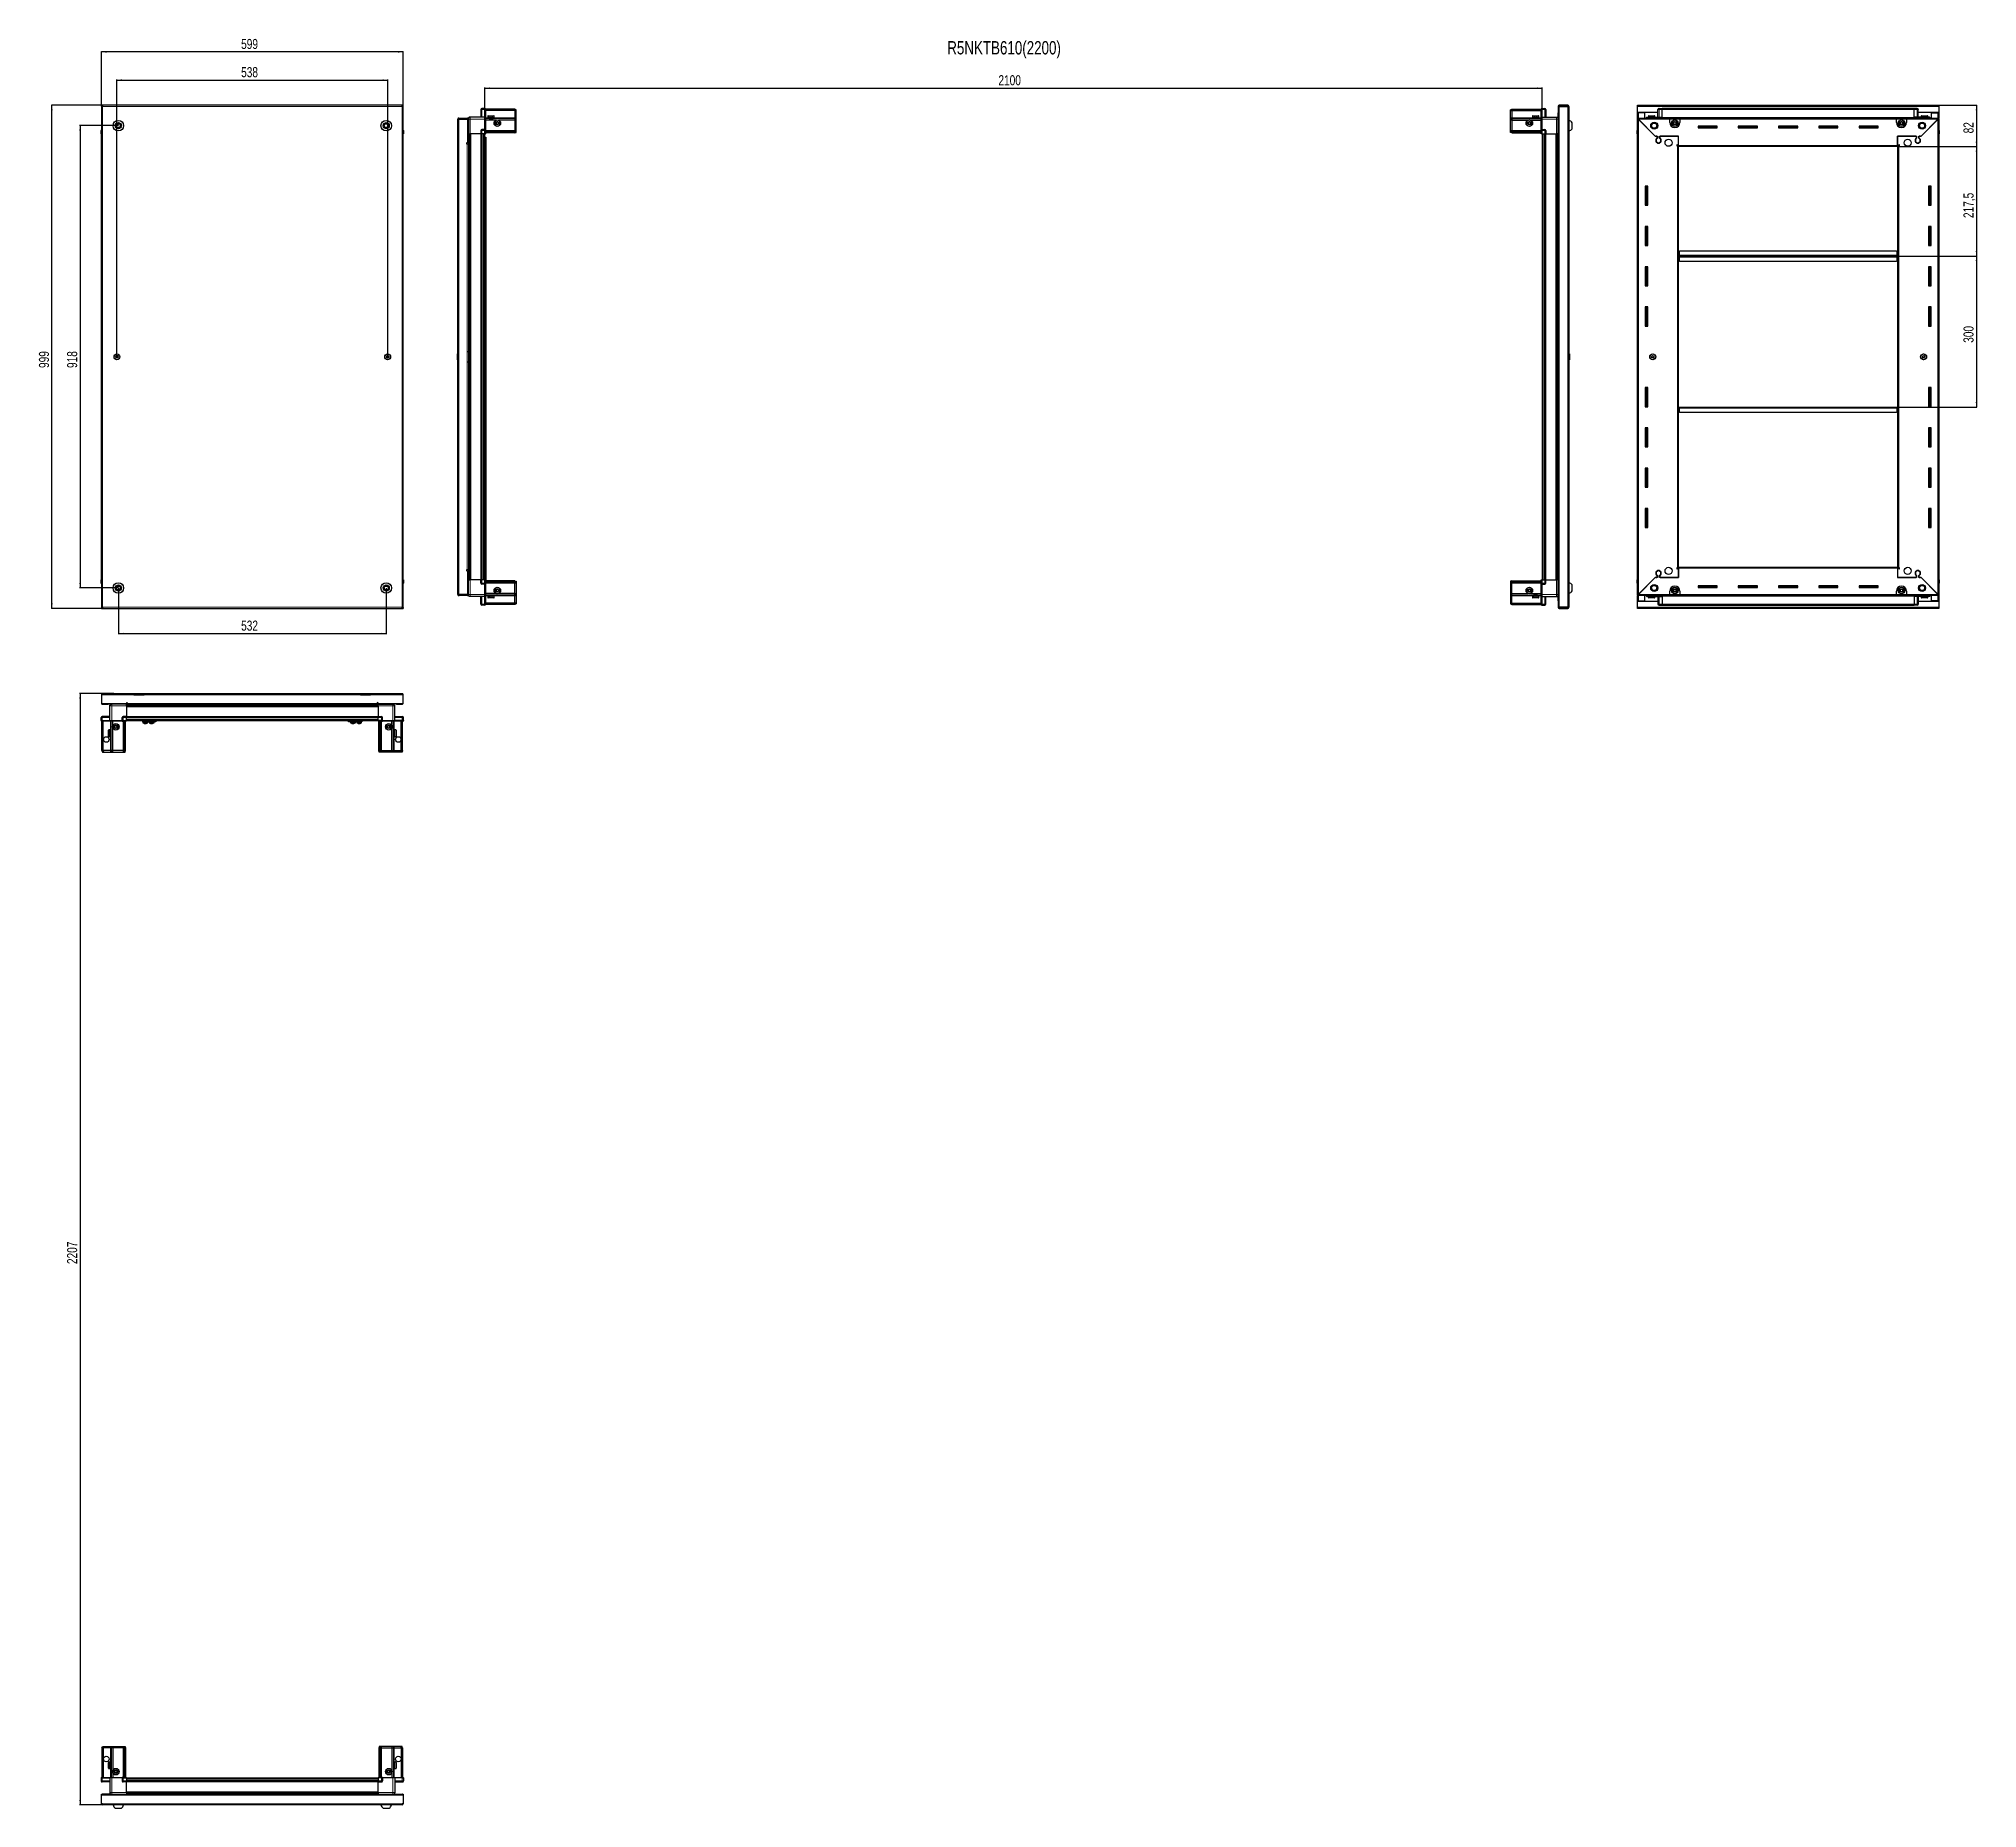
# Model space of a CAD drawing. Header units: millimetres. Extents: x 877 to 4727, y -1734 to 1780.
import ezdxf

# ---------------------------------------------------------------- set-up
doc = ezdxf.new("R2010")
doc.units = ezdxf.units.MM
doc.layers.add('FORMAT', color=7, linetype='Continuous')
doc.styles.add('SLDTEXTSTYLE0', font='TXT', dxfattribs={"width": 0.75})
doc.dimstyles.new('SLDDIMSTYLE0', dxfattribs={"dimtxt": 20, "dimasz": 10, "dimexe": 0, "dimexo": 0.0625, "dimgap": 5, "dimtad": 2, "dimdec": 1, "dimrnd": 1e-09, "dimzin": 12, "dimdsep": 46, "dimtxsty": 'SLDTEXTSTYLE0', "dimsah": 1, "dimcen": 0.09, "dimadec": 0, "dimazin": 3, "dimtfac": 1, "dimtofl": 0, "dimtmove": 0, "dimatfit": 3, "dimfxl": 0, "dimfrac": 2, "dimtolj": 1, "dimtzin": 12, "dimarcsym": 0})

msp = doc.modelspace()

# ---------------------------------------------------------------- texts
at = {"layer": 'FORMAT', "insert": (2680.98, 1775.11), "char_height": 26.4583, "attachment_point": 1, "style": 'SLDTEXTSTYLE0'}
msp.add_mtext('R5NKTB610(2200)', dxfattribs=at)

# ---------------------------------------------------------------- blocks, each defined once
blk = doc.blocks.new('_D')
at = {"layer": 'FORMAT'}
for p, q in [((1001.2, 1647.7), (901.7, 1647.7)), ((902.7, 648.7), (902.7, 1647.7)), ((1001.2, 648.7), (901.7, 648.7))]:
    blk.add_line(p, q, dxfattribs=at)
for points in [[(902.7, 1647.7), (901.1, 1637.7), (904.2, 1637.7)], [(902.7, 648.7), (904.2, 658.7), (901.1, 658.7)]]:
    blk.add_solid(points, dxfattribs=at)
at = {"layer": 'FORMAT', "insert": (876.9, 1126), "char_height": 20, "attachment_point": 1, "rotation": 90, "style": 'SLDTEXTSTYLE0'}
blk.add_mtext('999', dxfattribs=at)
blk = doc.blocks.new('_D_1')
at = {"layer": 'FORMAT'}
for p, q in [((1001.2, 1647.7), (1001.2, 1754.7)), ((1600.2, 1753.7), (1001.2, 1753.7)), ((1600.2, 1647.7), (1600.2, 1754.7))]:
    blk.add_line(p, q, dxfattribs=at)
for points in [[(1001.2, 1753.7), (1011.2, 1752.1), (1011.2, 1755.2)], [(1600.2, 1753.7), (1590.2, 1755.2), (1590.2, 1752.1)]]:
    blk.add_solid(points, dxfattribs=at)
at = {"layer": 'FORMAT', "insert": (1278.5, 1779.4), "char_height": 20, "attachment_point": 1, "style": 'SLDTEXTSTYLE0'}
blk.add_mtext('599', dxfattribs=at)
blk = doc.blocks.new('_D_2')
at = {"layer": 'FORMAT'}
for p, q in [((1034.7, 689.1), (1034.7, 597.7)), ((1566.7, 689.1), (1566.7, 597.7)), ((1034.7, 598.7), (1566.7, 598.7))]:
    blk.add_line(p, q, dxfattribs=at)
for points in [[(1034.7, 598.7), (1044.7, 597.1), (1044.7, 600.2)], [(1566.7, 598.7), (1556.7, 600.2), (1556.7, 597.1)]]:
    blk.add_solid(points, dxfattribs=at)
at = {"layer": 'FORMAT', "insert": (1278.5, 624.4), "char_height": 20, "attachment_point": 1, "style": 'SLDTEXTSTYLE0'}
blk.add_mtext('532', dxfattribs=at)
blk = doc.blocks.new('_D_3')
at = {"layer": 'FORMAT'}
for p, q in [((1031.7, 1148.2), (1031.7, 1698.7)), ((1031.7, 1697.7), (1569.7, 1697.7)), ((1569.7, 1148.2), (1569.7, 1698.7))]:
    blk.add_line(p, q, dxfattribs=at)
for points in [[(1031.7, 1697.7), (1041.7, 1696.1), (1041.7, 1699.2)], [(1569.7, 1697.7), (1559.7, 1699.2), (1559.7, 1696.1)]]:
    blk.add_solid(points, dxfattribs=at)
at = {"layer": 'FORMAT', "insert": (1278.5, 1723.4), "char_height": 20, "attachment_point": 1, "style": 'SLDTEXTSTYLE0'}
blk.add_mtext('538', dxfattribs=at)
blk = doc.blocks.new('_D_4')
at = {"layer": 'FORMAT'}
for p, q in [((1034.7, 1607.2), (957.7, 1607.2)), ((958.7, 1607.2), (958.7, 689.2)), ((1034.7, 689.2), (957.7, 689.2))]:
    blk.add_line(p, q, dxfattribs=at)
for points in [[(958.7, 1607.2), (957.1, 1597.2), (960.2, 1597.2)], [(958.7, 689.2), (960.2, 699.2), (957.1, 699.2)]]:
    blk.add_solid(points, dxfattribs=at)
at = {"layer": 'FORMAT', "insert": (932.9, 1126), "char_height": 20, "attachment_point": 1, "rotation": 90, "style": 'SLDTEXTSTYLE0'}
blk.add_mtext('918', dxfattribs=at)
blk = doc.blocks.new('_D_5')
at = {"layer": 'FORMAT'}
for p, q in [((1762.2, 1591.2), (1762.2, 1682.7)), ((1762.2, 1681.7), (3862.2, 1681.7)), ((3862.2, 1591.2), (3862.2, 1682.7))]:
    blk.add_line(p, q, dxfattribs=at)
for points in [[(1762.2, 1681.7), (1772.2, 1680.1), (1772.2, 1683.2)], [(3862.2, 1681.7), (3852.2, 1683.2), (3852.2, 1680.1)]]:
    blk.add_solid(points, dxfattribs=at)
at = {"layer": 'FORMAT', "insert": (2782.6, 1707.4), "char_height": 20, "attachment_point": 1, "style": 'SLDTEXTSTYLE0'}
blk.add_mtext('2100', dxfattribs=at)
blk = doc.blocks.new('_D_6')
at = {"layer": 'FORMAT'}
for p, q in [((4650.6, 1647.7), (4726.1, 1647.7)), ((4725.1, 1647.7), (4725.1, 1565.7)), ((4568.6, 1565.7), (4726.1, 1565.7))]:
    blk.add_line(p, q, dxfattribs=at)
for points in [[(4725.1, 1647.7), (4723.5, 1637.7), (4726.6, 1637.7)], [(4725.1, 1565.7), (4726.6, 1575.7), (4723.5, 1575.7)]]:
    blk.add_solid(points, dxfattribs=at)
at = {"layer": 'FORMAT', "insert": (4699.3, 1591.9), "char_height": 20, "attachment_point": 1, "rotation": 90, "style": 'SLDTEXTSTYLE0'}
blk.add_mtext('82', dxfattribs=at)
blk = doc.blocks.new('_D_7')
at = {"layer": 'FORMAT'}
for p, q in [((4568.6, 1565.7), (4726.1, 1565.7)), ((4725.1, 1565.7), (4725.1, 1348.2)), ((4567.6, 1348.2), (4726.1, 1348.2))]:
    blk.add_line(p, q, dxfattribs=at)
for points in [[(4725.1, 1565.7), (4723.5, 1555.7), (4726.6, 1555.7)], [(4725.1, 1348.2), (4726.6, 1358.2), (4723.5, 1358.2)]]:
    blk.add_solid(points, dxfattribs=at)
at = {"layer": 'FORMAT', "insert": (4699.3, 1423.7), "char_height": 20, "attachment_point": 1, "rotation": 90, "style": 'SLDTEXTSTYLE0'}
blk.add_mtext('217,5', dxfattribs=at)
blk = doc.blocks.new('_D_8')
at = {"layer": 'FORMAT'}
for p, q in [((4567.6, 1348.2), (4726.1, 1348.2)), ((4725.1, 1348.2), (4725.1, 1048.2)), ((4567.6, 1048.2), (4726.1, 1048.2))]:
    blk.add_line(p, q, dxfattribs=at)
for points in [[(4725.1, 1348.2), (4723.5, 1338.2), (4726.6, 1338.2)], [(4725.1, 1048.2), (4726.6, 1058.2), (4723.5, 1058.2)]]:
    blk.add_solid(points, dxfattribs=at)
at = {"layer": 'FORMAT', "insert": (4699.3, 1176), "char_height": 20, "attachment_point": 1, "rotation": 90, "style": 'SLDTEXTSTYLE0'}
blk.add_mtext('300', dxfattribs=at)
blk = doc.blocks.new('_D_9')
at = {"layer": 'FORMAT'}
for p, q in [((1026, 479.6), (957.7, 479.6)), ((958.7, 479.6), (958.7, -1727.4)), ((1003.3, -1727.4), (957.7, -1727.4))]:
    blk.add_line(p, q, dxfattribs=at)
for points in [[(958.7, 479.6), (957.1, 469.6), (960.2, 469.6)], [(958.7, -1727.4), (960.2, -1717.4), (957.1, -1717.4)]]:
    blk.add_solid(points, dxfattribs=at)
at = {"layer": 'FORMAT', "insert": (932.9, -653.4), "char_height": 20, "attachment_point": 1, "rotation": 90, "style": 'SLDTEXTSTYLE0'}
blk.add_mtext('2207', dxfattribs=at)

# ---------------------------------------------------------------- dimensions: what is measured, and where the dimension line sits
at = {"layer": 'FORMAT'}
for base, p1, p2, picture, middle in [((1001.17, 1753.66), (1600.17, 1647.66), (1001.17, 1647.66), '_D_1', (1300.67, 1753.66)), ((1569.67, 1697.66), (1031.67, 1148.16), (1569.67, 1148.16), '_D_3', (1300.67, 1697.66))]:
    dim = msp.add_linear_dim(base=base, p1=p1, p2=p2, dimstyle='SLDDIMSTYLE0', dxfattribs=at)
    dim.commit()
    dim.dimension.update_dxf_attribs({"geometry": picture, "text_midpoint": middle, "dimtype": 160})
for base, p1, p2, angle, picture, middle in [((3862.2, 1681.66), (1762.2, 1591.16), (3862.2, 1591.16), 0, '_D_5', (2812.2, 1681.66)), ((902.67, 1647.66), (1001.17, 648.66), (1001.17, 1647.66), 90, '_D', (902.67, 1148.16)), ((4725.06, 1565.66), (4650.56, 1647.66), (4568.56, 1565.66), 90, '_D_6', (4725.06, 1606.66)), ((958.67, 689.16), (1034.67, 1607.16), (1034.67, 689.16), 90, '_D_4', (958.67, 1148.16)), ((4725.06, 1348.16), (4568.56, 1565.66), (4567.56, 1348.16), 90, '_D_7', (4725.06, 1456.91)), ((4725.06, 1048.16), (4567.56, 1348.16), (4567.56, 1048.16), 90, '_D_8', (4725.06, 1198.16)), ((1566.67, 598.66), (1034.67, 689.16), (1566.67, 689.16), 0, '_D_2', (1300.67, 598.66)), ((958.67, -1727.36), (1026.04, 479.64), (1003.27, -1727.36), 90, '_D_9', (958.67, -623.86))]:
    dim = msp.add_linear_dim(base=base, p1=p1, p2=p2, angle=angle, dimstyle='SLDDIMSTYLE0', dxfattribs=at)
    dim.commit()
    dim.dimension.update_dxf_attribs({"geometry": picture, "text_midpoint": middle, "dimtype": 160})

# ---------------------------------------------------------------- linework, layer by layer
at = {"color": 7, "linetype": 'Continuous', "lineweight": 25}
for p, q in [((1001.17, 1646.16), (1001.17, 1647.66)), ((1003.27, 1647.66), (1001.17, 1647.66)), ((1001.17, 1646.16), (1003.27, 1646.16)), ((1001.17, 1646.16), (1001.17, 1645.56)), ((1001.17, 1645.56), (1001.17, 650.76)), ((1001.17, 1645.56), (1003.27, 1645.56)), ((1598.07, 1647.66), (1003.27, 1647.66)), ((1003.27, 1647.66), (1003.27, 1645.56)), ((1598.07, 1645.56), (1598.07, 1647.66)), ((1600.17, 1647.66), (1598.07, 1647.66)), ((1598.07, 1646.16), (1600.17, 1646.16)), ((1598.07, 1645.56), (1600.17, 1645.56)), ((1600.17, 1646.16), (1600.17, 1647.66)), ((1600.17, 1645.56), (1600.17, 1646.16)), ((1600.17, 650.76), (1600.17, 1645.56)), ((1710.35, 1620.31), (1708.85, 1620.31)), ((1708.85, 1619.81), (1708.85, 1620.31)), ((1708.85, 676.51), (1708.85, 1619.81)), ((1710.95, 1620.91), (1710.95, 1622.41)), ((1710.95, 1622.41), (1711.85, 1622.41)), ((1710.95, 1620.91), (1711.85, 1620.91)), ((1710.95, 1620.41), (1728.35, 1620.41)), ((1711.85, 1620.91), (1711.85, 1622.41)), ((1711.85, 1622.41), (1728.35, 1622.41)), ((1711.85, 1620.91), (1728.35, 1620.91)), ((1728.35, 1620.91), (1728.35, 1622.41)), ((1729.85, 1620.41), (1728.35, 1620.41)), ((1728.35, 1620.41), (1728.35, 1572.91)), ((1729.85, 1620.16), (1729.85, 1591.16)), ((1762.35, 1624.16), (1733.35, 1624.16)), ((1754.35, 1639.16), (1754.35, 1624.16)), ((1762.35, 1641.16), (1756.35, 1641.16)), ((1762.35, 1641.16), (1762.68, 1641.16)), ((1762.35, 1641.16), (1762.35, 1639.16)), ((1762.35, 1624.36), (1762.35, 1639.16)), ((1762.35, 1624.36), (1762.35, 1639.16)), ((1762.35, 1624.16), (1762.35, 1624.36)), ((1762.35, 1624.16), (1763.55, 1624.16)), ((1762.35, 1620.16), (1762.35, 1624.16)), ((1762.35, 1599.86), (1762.35, 1620.16)), ((1763.55, 1640.66), (1762.68, 1641.16)), ((1763.55, 1639.16), (1763.55, 1640.66)), ((1821.85, 1639.66), (1763.55, 1639.66)), ((1763.55, 1639.16), (1763.55, 1624.36)), ((1821.85, 1637.16), (1763.55, 1637.16)), ((1763.55, 1624.36), (1763.55, 1624.16)), ((1763.55, 1624.16), (1763.55, 1620.16)), ((1821.85, 1621.66), (1763.55, 1621.66)), ((1763.55, 1620.16), (1763.55, 1599.86)), ((1784.85, 1618.16), (1763.55, 1618.16)), ((1768.35, 1626.06), (1768.35, 1623.66)), ((1768.35, 1623.66), (1768.35, 1623.16)), ((1768.35, 1623.16), (1768.48, 1623.16)), ((1768.67, 1623.66), (1768.48, 1623.66)), ((1768.48, 1623.66), (1768.48, 1623.16)), ((1768.48, 1623.16), (1768.67, 1623.16)), ((1768.67, 1623.66), (1768.67, 1623.16)), ((1768.67, 1623.16), (1769.2, 1623.16)), ((1769.15, 1626.86), (1776.32, 1626.86)), ((1769.6, 1623.66), (1769.2, 1623.66)), ((1769.2, 1623.66), (1769.2, 1623.16)), ((1769.2, 1623.16), (1769.6, 1623.16)), ((1769.6, 1623.66), (1769.6, 1623.16)), ((1769.6, 1623.16), (1770.47, 1623.16)), ((1770.45, 1623.16), (1770.45, 1623.06)), ((1770.45, 1623.06), (1779.25, 1623.06)), ((1771.04, 1623.66), (1770.47, 1623.66)), ((1770.47, 1623.66), (1770.47, 1623.16)), ((1770.47, 1623.16), (1771.04, 1623.16)), ((1770.85, 1622.66), (1771.54, 1622.18)), ((1770.85, 1622.66), (1775.88, 1622.66)), ((1771.54, 1622.18), (1770.85, 1621.69)), ((1770.85, 1621.69), (1770.85, 1621.66)), ((1770.85, 1621.69), (1775.88, 1621.69)), ((1771.04, 1623.66), (1771.04, 1623.16)), ((1771.04, 1623.16), (1772.17, 1623.16)), ((1771.54, 1622.18), (1775.7, 1622.18)), ((1772.86, 1623.66), (1772.17, 1623.66)), ((1772.17, 1623.66), (1772.17, 1623.16)), ((1772.17, 1623.16), (1772.86, 1623.16)), ((1772.86, 1623.66), (1772.86, 1623.16)), ((1772.86, 1623.16), (1774.13, 1623.16)), ((1774.87, 1623.66), (1774.13, 1623.66)), ((1774.13, 1623.66), (1774.13, 1623.16)), ((1774.13, 1623.16), (1774.36, 1623.16)), ((1774.36, 1623.66), (1774.36, 1623.16)), ((1774.86, 1623.66), (1774.86, 1623.16)), ((1774.86, 1623.16), (1774.87, 1623.16)), ((1774.87, 1623.66), (1774.87, 1623.16)), ((1774.87, 1623.16), (1776.16, 1623.16)), ((1775.7, 1622.18), (1778.16, 1622.18)), ((1775.88, 1622.66), (1778.85, 1622.66)), ((1775.88, 1621.69), (1778.85, 1621.69)), ((1776.88, 1623.66), (1776.16, 1623.66)), ((1776.16, 1623.66), (1776.16, 1623.16)), ((1776.22, 1623.66), (1776.22, 1623.16)), ((1776.22, 1623.16), (1776.88, 1623.16)), ((1776.32, 1626.86), (1780.55, 1626.86)), ((1776.88, 1623.66), (1776.88, 1623.16)), ((1776.88, 1623.16), (1778.07, 1623.16)), ((1778.69, 1623.66), (1778.07, 1623.66)), ((1778.07, 1623.66), (1778.07, 1623.16)), ((1778.07, 1623.16), (1778.69, 1623.16)), ((1778.16, 1622.18), (1778.85, 1622.66)), ((1778.85, 1621.69), (1778.16, 1622.18)), ((1778.69, 1623.66), (1778.69, 1623.16)), ((1778.69, 1623.16), (1779.65, 1623.16)), ((1778.85, 1621.66), (1778.85, 1621.69)), ((1779.25, 1623.06), (1779.25, 1623.16)), ((1780.12, 1623.66), (1779.65, 1623.66)), ((1779.65, 1623.66), (1779.65, 1623.16)), ((1779.65, 1623.16), (1780.12, 1623.16)), ((1780.12, 1623.66), (1780.12, 1623.16)), ((1780.12, 1623.16), (1780.77, 1623.16)), ((1781.04, 1623.66), (1780.77, 1623.66)), ((1780.77, 1623.66), (1780.77, 1623.16)), ((1780.77, 1623.16), (1781.04, 1623.16)), ((1781.04, 1623.66), (1781.04, 1623.16)), ((1781.04, 1623.16), (1781.31, 1623.16)), ((1781.35, 1623.66), (1781.31, 1623.66)), ((1781.31, 1623.66), (1781.31, 1623.16)), ((1781.31, 1623.16), (1781.35, 1623.16)), ((1781.35, 1623.66), (1781.35, 1626.06)), ((1781.35, 1623.66), (1781.35, 1623.16)), ((1821.85, 1618.16), (1789.85, 1618.16)), ((1821.85, 1639.66), (1821.85, 1637.16)), ((1824.85, 1638.85), (1821.85, 1639.66)), ((1821.85, 1637.16), (1821.85, 1622.66)), ((1824.85, 1637), (1821.85, 1637.16)), ((1821.85, 1622.66), (1821.85, 1621.66)), ((1821.85, 1621.66), (1821.85, 1618.16)), ((1824.85, 1620.85), (1821.85, 1621.66)), ((1821.85, 1618.16), (1821.85, 1597.66)), ((1821.85, 1618.16), (1824.85, 1617.83)), ((1824.85, 1637), (1824.85, 1638.85)), ((1824.85, 1622.66), (1824.85, 1637)), ((1824.85, 1620.85), (1824.85, 1622.66)), ((1824.85, 1617.83), (1824.85, 1620.85)), ((1824.85, 1597.66), (1824.85, 1617.83)), ((3799.55, 1638.85), (3802.55, 1639.66)), ((3799.55, 1637), (3799.55, 1638.85)), ((3799.55, 1637), (3802.55, 1637.16)), ((3799.55, 1622.66), (3799.55, 1637)), ((3799.55, 1620.85), (3799.55, 1622.66)), ((3799.55, 1620.85), (3802.55, 1621.66)), ((3799.55, 1617.83), (3799.55, 1620.85)), ((3802.55, 1618.16), (3799.55, 1617.83)), ((3799.55, 1597.66), (3799.55, 1617.83)), ((3802.55, 1639.66), (3802.55, 1637.16)), ((3802.55, 1639.66), (3860.85, 1639.66)), ((3802.55, 1637.16), (3802.55, 1622.66)), ((3802.55, 1637.16), (3860.85, 1637.16)), ((3802.55, 1622.66), (3802.55, 1621.66)), ((3802.55, 1621.66), (3802.55, 1618.16)), ((3802.55, 1621.66), (3860.85, 1621.66)), ((3802.55, 1618.16), (3802.55, 1597.66)), ((3802.55, 1618.16), (3834.55, 1618.16)), ((3839.55, 1618.16), (3860.85, 1618.16)), ((3843.05, 1626.06), (3843.05, 1623.16)), ((3843.05, 1623.16), (3843.09, 1623.16)), ((3843.21, 1623.66), (3843.09, 1623.66)), ((3843.09, 1623.66), (3843.09, 1623.16)), ((3843.09, 1623.16), (3843.21, 1623.16)), ((3843.21, 1623.66), (3843.21, 1623.16)), ((3843.21, 1623.16), (3843.62, 1623.16)), ((3843.96, 1623.66), (3843.62, 1623.66)), ((3843.62, 1623.66), (3843.62, 1623.16)), ((3843.62, 1623.16), (3843.96, 1623.16)), ((3843.85, 1626.86), (3855.25, 1626.86)), ((3843.96, 1623.66), (3843.96, 1623.16)), ((3843.96, 1623.16), (3844.73, 1623.16)), ((3845.25, 1623.66), (3844.73, 1623.66)), ((3844.73, 1623.66), (3844.73, 1623.16)), ((3844.73, 1623.16), (3845.25, 1623.16)), ((3845.15, 1623.16), (3845.15, 1623.06)), ((3845.15, 1623.06), (3853.95, 1623.06)), ((3845.25, 1623.66), (3845.25, 1623.16)), ((3845.25, 1623.16), (3846.31, 1623.16)), ((3845.55, 1622.66), (3846.24, 1622.18)), ((3845.55, 1622.66), (3853.55, 1622.66)), ((3846.24, 1622.18), (3845.55, 1621.69)), ((3845.55, 1621.69), (3845.55, 1621.66)), ((3845.55, 1621.69), (3853.55, 1621.69)), ((3846.24, 1622.18), (3852.86, 1622.18)), ((3846.97, 1623.66), (3846.31, 1623.66)), ((3846.31, 1623.66), (3846.31, 1623.16)), ((3846.31, 1623.16), (3846.97, 1623.16)), ((3846.97, 1623.66), (3846.97, 1623.16)), ((3846.97, 1623.16), (3848.21, 1623.16)), ((3848.94, 1623.66), (3848.21, 1623.66)), ((3848.21, 1623.66), (3848.21, 1623.16)), ((3848.21, 1623.16), (3848.64, 1623.16)), ((3848.64, 1623.66), (3848.64, 1623.16)), ((3848.94, 1623.66), (3848.94, 1623.16)), ((3848.94, 1623.16), (3850.24, 1623.16)), ((3850.97, 1623.66), (3850.24, 1623.66)), ((3850.24, 1623.66), (3850.24, 1623.16)), ((3850.51, 1623.66), (3850.51, 1623.16)), ((3850.51, 1623.16), (3850.97, 1623.16)), ((3850.97, 1623.66), (3850.97, 1623.16)), ((3850.97, 1623.16), (3852.2, 1623.16)), ((3852.86, 1623.66), (3852.2, 1623.66)), ((3852.2, 1623.66), (3852.2, 1623.16)), ((3852.2, 1623.16), (3852.86, 1623.16)), ((3852.86, 1623.66), (3852.86, 1623.16)), ((3852.86, 1623.16), (3853.91, 1623.16)), ((3852.86, 1622.18), (3853.55, 1622.66)), ((3853.55, 1621.69), (3852.86, 1622.18)), ((3853.55, 1621.66), (3853.55, 1621.69)), ((3854.43, 1623.66), (3853.91, 1623.66)), ((3853.91, 1623.66), (3853.91, 1623.16)), ((3853.91, 1623.16), (3854.43, 1623.16)), ((3853.95, 1623.06), (3853.95, 1623.16)), ((3854.43, 1623.66), (3854.43, 1623.16)), ((3854.43, 1623.16), (3855.18, 1623.16)), ((3855.52, 1623.66), (3855.18, 1623.66)), ((3855.18, 1623.66), (3855.18, 1623.16)), ((3855.18, 1623.16), (3855.52, 1623.16)), ((3855.52, 1623.66), (3855.52, 1623.16)), ((3855.52, 1623.16), (3855.91, 1623.16)), ((3856.02, 1623.66), (3855.91, 1623.66)), ((3855.91, 1623.66), (3855.91, 1623.16)), ((3855.91, 1623.16), (3856.02, 1623.16)), ((3856.02, 1623.66), (3856.02, 1623.16)), ((3856.02, 1623.16), (3856.05, 1623.16)), ((3856.05, 1623.16), (3856.05, 1626.06)), ((3861.71, 1641.16), (3860.85, 1640.66)), ((3861.71, 1641.16), (3860.85, 1640.66)), ((3860.85, 1640.66), (3860.85, 1639.16)), ((3860.85, 1624.36), (3860.85, 1639.16)), ((3860.85, 1624.16), (3860.85, 1624.36)), ((3862.05, 1624.16), (3860.85, 1624.16)), ((3860.85, 1620.16), (3860.85, 1624.16)), ((3860.85, 1599.86), (3860.85, 1620.16)), ((3862.05, 1641.16), (3861.71, 1641.16)), ((3862.05, 1641.16), (3861.71, 1641.16)), ((3862.05, 1639.16), (3862.05, 1641.16)), ((3862.05, 1641.16), (3862.05, 1641.16)), ((3862.05, 1641.16), (3868.05, 1641.16)), ((3862.05, 1639.16), (3862.05, 1624.36)), ((3862.05, 1624.36), (3862.05, 1624.16)), ((3862.05, 1624.16), (3862.05, 1620.16)), ((3862.05, 1624.16), (3891.05, 1624.16)), ((3862.05, 1620.16), (3862.05, 1599.86)), ((3870.05, 1639.16), (3870.05, 1624.16)), ((3893.95, 1632.66), (3893.95, 663.66)), ((3893.95, 1632.66), (3896.05, 1632.66)), ((3894.05, 1645.56), (3894.05, 1633.16)), ((3894.05, 1633.16), (3895.55, 1633.16)), ((3895.55, 1645.56), (3895.55, 1633.16)), ((3896.05, 1632.66), (3896.05, 1645.56)), ((3896.05, 1645.56), (3913.45, 1645.56)), ((3913.45, 1647.66), (3896.15, 1647.66)), ((3913.45, 1646.16), (3896.15, 1646.16)), ((3913.45, 1646.16), (3913.45, 1647.66)), ((3913.45, 1645.56), (3915.55, 1645.56)), ((3915.55, 1645.56), (3915.55, 650.76)), ((4051.56, 1645.56), (4051.56, 1647.66)), ((4051.56, 1647.66), (4650.56, 1647.66)), ((4051.56, 1633.16), (4051.56, 1645.56)), ((4092.56, 1633.16), (4051.56, 1633.16)), ((4051.56, 1632.66), (4051.56, 1633.16)), ((4051.56, 1632.66), (4053.66, 1632.66)), ((4051.56, 1622.41), (4051.56, 1632.66)), ((4051.56, 1620.91), (4051.56, 1622.41)), ((4051.56, 1622.41), (4052.56, 1622.41)), ((4051.56, 1620.41), (4051.56, 1620.91)), ((4051.56, 1620.91), (4052.56, 1620.91)), ((4051.56, 675.91), (4051.56, 1620.41)), ((4053.06, 1620.41), (4051.56, 1620.41)), ((4052.56, 1622.41), (4116.06, 1622.41)), ((4052.56, 1620.91), (4052.56, 1622.41)), ((4053.06, 1632.66), (4053.06, 1633.16)), ((4053.16, 1620.31), (4087.06, 1586.41)), ((4066.56, 1632.66), (4053.66, 1632.66)), ((4087.76, 1585.71), (4053.66, 1619.81)), ((4066.56, 1622.41), (4066.56, 1632.66)), ((4072.06, 1624.16), (4101.06, 1624.16)), ((4073.56, 1626.06), (4073.56, 1624.16)), ((4074.36, 1626.86), (4085.76, 1626.86)), ((4086.56, 1624.16), (4086.56, 1626.06)), ((4092.56, 1624.16), (4092.56, 1639.16)), ((4093.24, 1640.66), (4093.24, 1640.66)), ((4094.56, 1641.16), (4101.06, 1641.16)), ((4094.56, 1641.16), (4101.06, 1641.16)), ((4100.99, 1622.41), (4101.06, 1624.13)), ((4101.06, 1641.16), (4101.06, 1641.16)), ((4101.06, 1641.16), (4101.06, 1641.16)), ((4101.06, 1641.16), (4101.06, 1639.16)), ((4601.06, 1641.01), (4101.06, 1641.01)), ((4101.06, 1624.16), (4101.06, 1639.16)), ((4101.06, 1624.16), (4101.06, 1623.66)), ((4101.06, 1623.01), (4601.06, 1623.01)), ((4116.06, 1620.31), (4116.06, 1622.41)), ((4116.06, 1622.41), (4136.06, 1622.41)), ((4116.06, 1620.91), (4136.06, 1620.91)), ((4116.06, 1613.41), (4116.06, 1620.31)), ((4136.06, 1622.41), (4566.06, 1622.41)), ((4136.06, 1622.41), (4136.06, 1620.31)), ((4136.06, 1620.31), (4136.06, 1613.41)), ((4566.06, 1620.31), (4566.06, 1622.41)), ((4566.06, 1622.41), (4586.06, 1622.41)), ((4566.06, 1620.91), (4586.06, 1620.91)), ((4566.06, 1613.41), (4566.06, 1620.31)), ((4586.06, 1622.41), (4649.56, 1622.41)), ((4586.06, 1622.41), (4586.06, 1620.31)), ((4586.06, 1620.31), (4586.06, 1613.41)), ((4601.06, 1641.16), (4601.06, 1641.16)), ((4607.56, 1641.16), (4601.06, 1641.16)), ((4607.56, 1641.16), (4601.06, 1641.16)), ((4601.06, 1641.16), (4601.06, 1639.16)), ((4601.06, 1624.16), (4601.06, 1639.16)), ((4601.06, 1624.16), (4601.06, 1623.66)), ((4630.06, 1624.16), (4601.06, 1624.16)), ((4601.06, 1624.13), (4601.14, 1622.41)), ((4609.56, 1639.16), (4609.56, 1639.16)), ((4609.56, 1624.16), (4609.56, 1639.16)), ((4650.56, 1633.16), (4609.56, 1633.16)), ((4648.46, 1619.81), (4614.36, 1585.71)), ((4615.06, 1586.41), (4648.96, 1620.31)), ((4615.56, 1626.06), (4615.56, 1624.16)), ((4616.36, 1626.86), (4627.76, 1626.86)), ((4628.56, 1624.16), (4628.56, 1626.06)), ((4635.56, 1622.41), (4635.56, 1632.66)), ((4635.56, 1632.66), (4648.46, 1632.66)), ((4648.46, 1632.66), (4650.56, 1632.66)), ((4649.06, 1632.66), (4649.06, 1633.16)), ((4649.06, 1620.41), (4650.56, 1620.41)), ((4649.56, 1620.91), (4649.56, 1622.41)), ((4649.56, 1622.41), (4650.56, 1622.41)), ((4649.56, 1620.91), (4650.56, 1620.91)), ((4650.56, 1647.66), (4650.56, 1645.56)), ((4650.56, 1645.56), (4650.56, 1633.16)), ((4650.56, 1632.66), (4650.56, 1633.16)), ((4650.56, 1632.66), (4650.56, 1622.41)), ((4650.56, 1620.91), (4650.56, 1622.41)), ((4650.56, 1620.91), (4650.56, 1620.41)), ((4650.56, 1620.41), (4650.56, 675.91)), ((1000.67, 1597.66), (1000.67, 1591.16)), ((1000.67, 1591.16), (1000.67, 1597.66)), ((1000.67, 1591.16), (1000.67, 1591.16)), ((1001.17, 1591.16), (1000.67, 1591.16)), ((1000.82, 1591.16), (1000.82, 705.16)), ((1600.17, 1598.98), (1600.17, 1598.98)), ((1600.17, 1591.16), (1600.67, 1591.16)), ((1600.52, 705.16), (1600.52, 1591.16)), ((1600.67, 1597.66), (1600.67, 1591.16)), ((1600.67, 1591.16), (1600.67, 1597.66)), ((1600.67, 1591.16), (1600.67, 1591.16)), ((1600.67, 1591.16), (1600.67, 1591.16)), ((1728.35, 1593.91), (1729.85, 1593.91)), ((1729.85, 1591.16), (1728.35, 1591.16)), ((1730.5, 705.16), (1730.5, 1591.16)), ((1732.29, 1591.16), (1732.29, 705.16)), ((1732.33, 1591.16), (1732.33, 705.16)), ((1754.35, 1591.16), (1733.35, 1591.16)), ((1754.35, 1597.66), (1754.35, 1591.16)), ((1754.35, 1591.16), (1756.35, 1591.16)), ((1755, 705.16), (1755, 1591.16)), ((1762.35, 1599.66), (1756.35, 1599.66)), ((1762.35, 1591.16), (1756.35, 1591.16)), ((1762.2, 705.16), (1762.2, 1591.16)), ((1762.2, 1584.16), (1764.7, 1584.16)), ((1762.35, 1599.66), (1762.35, 1599.86)), ((1762.35, 1599.66), (1762.35, 1597.66)), ((1762.35, 1599.66), (1763.55, 1599.66)), ((1762.35, 1591.16), (1762.35, 1597.66)), ((1762.35, 1591.16), (1762.35, 1597.66)), ((1762.35, 1591.16), (1762.68, 1591.16)), ((1762.35, 1591.16), (1762.35, 1591.16)), ((1762.68, 1591.16), (1762.68, 1597.66)), ((1763.55, 1591.16), (1762.68, 1591.16)), ((1762.68, 1591.16), (1762.68, 1591.16)), ((1763.55, 1599.86), (1763.55, 1599.66)), ((1763.55, 1598.98), (1763.55, 1599.66)), ((1763.55, 1598.98), (1763.55, 1591.16)), ((1821.85, 1596.66), (1763.55, 1596.66)), ((1821.85, 1595.66), (1763.55, 1595.66)), ((1821.85, 1594.16), (1763.55, 1594.16)), ((1821.85, 1592.66), (1763.55, 1592.66)), ((1764.7, 1584.16), (1764.7, 710.66)), ((1821.85, 1597.66), (1821.85, 1596.66)), ((1821.85, 1596.66), (1821.85, 1595.66)), ((1821.85, 1596.66), (1824.85, 1595.85)), ((1821.85, 1595.66), (1821.85, 1594.16)), ((1821.85, 1595.66), (1824.85, 1595.11)), ((1821.85, 1594.16), (1824.85, 1594.61)), ((1821.85, 1594.16), (1821.85, 1592.66)), ((1821.85, 1592.66), (1824.85, 1593.46)), ((1824.85, 1595.85), (1824.85, 1597.66)), ((1824.85, 1595.11), (1824.85, 1595.85)), ((1824.85, 1594.61), (1824.85, 1595.11)), ((1824.85, 1593.46), (1824.85, 1594.61)), ((3799.55, 1595.85), (3799.55, 1597.66)), ((3802.55, 1596.66), (3799.55, 1595.85)), ((3799.55, 1595.11), (3799.55, 1595.85)), ((3802.55, 1595.66), (3799.55, 1595.11)), ((3799.55, 1594.61), (3799.55, 1595.11)), ((3802.55, 1594.16), (3799.55, 1594.61)), ((3799.55, 1593.46), (3799.55, 1594.61)), ((3802.55, 1592.66), (3799.55, 1593.46)), ((3802.55, 1597.66), (3802.55, 1596.66)), ((3802.55, 1596.66), (3802.55, 1595.66)), ((3802.55, 1596.66), (3860.85, 1596.66)), ((3802.55, 1595.66), (3802.55, 1594.16)), ((3802.55, 1595.66), (3860.85, 1595.66)), ((3802.55, 1594.16), (3860.85, 1594.16)), ((3802.55, 1594.16), (3802.55, 1592.66)), ((3802.55, 1592.66), (3860.85, 1592.66)), ((3860.85, 1599.66), (3860.85, 1599.86)), ((3862.05, 1599.66), (3860.85, 1599.66)), ((3860.85, 1599.66), (3860.85, 1598.98)), ((3860.85, 1591.16), (3860.85, 1598.98)), ((3861.71, 1591.16), (3860.85, 1591.16)), ((3861.71, 1597.66), (3861.71, 1591.16)), ((3862.05, 1591.16), (3861.71, 1591.16)), ((3862.05, 1599.86), (3862.05, 1599.66)), ((3862.05, 1597.66), (3862.05, 1599.66)), ((3862.05, 1599.66), (3868.05, 1599.66)), ((3862.05, 1597.66), (3862.05, 1599.66)), ((3862.05, 1597.66), (3862.05, 1591.16)), ((3862.05, 1591.16), (3868.05, 1591.16)), ((3862.2, 1591.16), (3862.2, 705.16)), ((3870.05, 1591.16), (3868.05, 1591.16)), ((3869.4, 1591.16), (3869.4, 705.16)), ((3870.05, 1597.66), (3870.05, 1591.16)), ((3870.05, 1591.16), (3891.05, 1591.16)), ((3892.07, 705.16), (3892.07, 1591.16)), ((3892.11, 705.16), (3892.11, 1591.16)), ((3893.9, 1591.16), (3893.9, 705.16)), ((3922.15, 1601.16), (3922.15, 1613.16)), ((4051.06, 1597.66), (4051.06, 1591.16)), ((4051.06, 1591.16), (4051.06, 1597.66)), ((4051.06, 1591.16), (4051.06, 1591.16)), ((4051.56, 1591.16), (4051.06, 1591.16)), ((4051.21, 1591.16), (4051.21, 705.16)), ((4087.06, 1586.41), (4091.26, 1586.41)), ((4088.46, 1586.41), (4087.76, 1585.71)), ((4090.56, 1586.41), (4088.46, 1586.41)), ((4090.56, 1586.41), (4090.56, 1582.52)), ((4091.26, 1586.41), (4091.26, 1582.12)), ((4095.86, 1586.41), (4133.56, 1586.41)), ((4095.86, 1582.12), (4095.86, 1586.41)), ((4096.56, 1582.52), (4096.56, 1586.41)), ((4133.56, 1586.41), (4096.56, 1586.41)), ((4133.56, 1567.76), (4133.56, 1586.41)), ((4133.56, 1569.16), (4133.56, 1586.41)), ((4210.06, 1606.16), (4172.06, 1606.16)), ((4172.06, 1606.16), (4172.06, 1602.66)), ((4210.06, 1603.41), (4172.06, 1603.41)), ((4172.06, 1602.66), (4210.06, 1602.66)), ((4210.06, 1602.66), (4210.06, 1606.16)), ((4290.06, 1606.16), (4252.06, 1606.16)), ((4252.06, 1606.16), (4252.06, 1602.66)), ((4290.06, 1603.41), (4252.06, 1603.41)), ((4252.06, 1602.66), (4290.06, 1602.66)), ((4290.06, 1602.66), (4290.06, 1606.16)), ((4370.06, 1606.16), (4332.06, 1606.16)), ((4332.06, 1606.16), (4332.06, 1602.66)), ((4370.06, 1603.41), (4332.06, 1603.41)), ((4332.06, 1602.66), (4370.06, 1602.66)), ((4370.06, 1602.66), (4370.06, 1606.16)), ((4450.06, 1606.16), (4412.06, 1606.16)), ((4412.06, 1606.16), (4412.06, 1602.66)), ((4450.06, 1603.41), (4412.06, 1603.41)), ((4412.06, 1602.66), (4450.06, 1602.66)), ((4450.06, 1602.66), (4450.06, 1606.16)), ((4530.06, 1606.16), (4492.06, 1606.16)), ((4492.06, 1606.16), (4492.06, 1602.66)), ((4530.06, 1603.41), (4492.06, 1603.41)), ((4492.06, 1602.66), (4530.06, 1602.66)), ((4530.06, 1602.66), (4530.06, 1606.16)), ((4568.56, 1586.41), (4606.26, 1586.41)), ((4568.56, 1567.76), (4568.56, 1586.41)), ((4568.56, 1586.41), (4568.56, 1569.16)), ((4605.56, 1586.41), (4568.56, 1586.41)), ((4605.56, 1586.41), (4605.56, 1582.52)), ((4606.26, 1586.41), (4606.26, 1582.12)), ((4610.86, 1586.41), (4615.06, 1586.41)), ((4610.86, 1582.12), (4610.86, 1586.41)), ((4613.66, 1586.41), (4611.56, 1586.41)), ((4611.56, 1582.52), (4611.56, 1586.41)), ((4614.36, 1585.71), (4613.66, 1586.41)), ((4650.56, 1598.98), (4650.56, 1598.98)), ((4650.56, 1591.16), (4651.06, 1591.16)), ((4650.91, 705.16), (4650.91, 1591.16)), ((4651.06, 1597.66), (4651.06, 1591.16)), ((4651.06, 1591.16), (4651.06, 1597.66)), ((4651.06, 1591.16), (4651.06, 1591.16)), ((4651.06, 1591.16), (4651.06, 1591.16)), ((1728.35, 1572.91), (1727, 1572.91)), ((1727, 1570.91), (1727.75, 1570.91)), ((1727.75, 1570.91), (1729.85, 1570.91)), ((1729.85, 1570.91), (1729.85, 725.41)), ((4091.56, 1573.55), (4091.56, 1572.79)), ((4130.71, 1569.16), (4133.56, 1569.16)), ((4131.46, 1567.16), (4130.71, 1567.16)), ((4131.46, 1567.16), (4133.56, 1567.16)), ((4133.56, 1568.16), (4131.56, 1568.16)), ((4131.56, 1568.16), (4131.56, 1567.16)), ((4133.56, 1565.66), (4133.56, 1567.76)), ((4568.56, 1565.66), (4133.56, 1565.66)), ((4133.56, 730.66), (4133.56, 1565.66)), ((4568.56, 1569.16), (4571.41, 1569.16)), ((4570.56, 1568.16), (4568.56, 1568.16)), ((4568.56, 1567.76), (4568.56, 1565.66)), ((4568.56, 1567.16), (4570.66, 1567.16)), ((4568.56, 1565.66), (4568.56, 730.66)), ((4570.56, 1567.16), (4570.56, 1568.16)), ((4571.41, 1567.16), (4570.66, 1567.16)), ((4610.56, 1573.55), (4610.56, 1572.79)), ((4072.06, 1487.16), (4067.06, 1487.16)), ((4067.06, 1487.16), (4067.06, 1449.16)), ((4069.21, 1449.16), (4069.21, 1487.16)), ((4071, 1449.16), (4071, 1487.16)), ((4071.04, 1449.16), (4071.04, 1487.16)), ((4072.06, 1449.16), (4072.06, 1487.16)), ((4630.06, 1487.16), (4630.06, 1449.16)), ((4635.06, 1487.16), (4630.06, 1487.16)), ((4631.08, 1487.16), (4631.08, 1449.16)), ((4631.12, 1487.16), (4631.12, 1449.16)), ((4632.91, 1487.16), (4632.91, 1449.16)), ((4635.06, 1449.16), (4635.06, 1487.16)), ((4067.06, 1449.16), (4072.06, 1449.16)), ((4630.06, 1449.16), (4635.06, 1449.16)), ((4072.06, 1407.16), (4067.06, 1407.16)), ((4067.06, 1407.16), (4067.06, 1369.16)), ((4069.21, 1369.16), (4069.21, 1407.16)), ((4071, 1369.16), (4071, 1407.16)), ((4071.04, 1369.16), (4071.04, 1407.16)), ((4072.06, 1369.16), (4072.06, 1407.16)), ((4630.06, 1407.16), (4630.06, 1369.16)), ((4635.06, 1407.16), (4630.06, 1407.16)), ((4631.08, 1407.16), (4631.08, 1369.16)), ((4631.12, 1407.16), (4631.12, 1369.16)), ((4632.91, 1407.16), (4632.91, 1369.16)), ((4635.06, 1369.16), (4635.06, 1407.16)), ((4067.06, 1369.16), (4072.06, 1369.16)), ((4134.31, 1348.16), (4133.56, 1348.16)), ((4134.56, 1351.01), (4134.31, 1351.01)), ((4134.31, 1351.01), (4134.31, 1348.16)), ((4134.31, 1348.16), (4134.31, 1345.31)), ((4135.56, 1358.16), (4134.56, 1357.16)), ((4134.56, 1357.16), (4134.56, 1350.26)), ((4134.56, 1348.16), (4134.56, 1350.26)), ((4134.56, 1346.06), (4134.56, 1348.16)), ((4567.56, 1348.16), (4134.56, 1348.16)), ((4566.56, 1358.16), (4135.56, 1358.16)), ((4567.56, 1357.16), (4566.56, 1358.16)), ((4567.56, 1350.26), (4567.56, 1357.16)), ((4567.81, 1351.01), (4567.56, 1351.01)), ((4567.56, 1350.26), (4567.56, 1348.16)), ((4567.56, 1348.16), (4567.56, 1346.06)), ((4567.81, 1348.16), (4567.81, 1351.01)), ((4567.81, 1345.31), (4567.81, 1348.16)), ((4568.56, 1348.16), (4567.81, 1348.16)), ((4630.06, 1369.16), (4635.06, 1369.16)), ((4072.06, 1327.16), (4067.06, 1327.16)), ((4067.06, 1327.16), (4067.06, 1289.16)), ((4069.21, 1289.16), (4069.21, 1327.16)), ((4071, 1289.16), (4071, 1327.16)), ((4071.04, 1289.16), (4071.04, 1327.16)), ((4072.06, 1289.16), (4072.06, 1327.16)), ((4134.31, 1345.31), (4134.56, 1345.31)), ((4134.56, 1346.06), (4134.56, 1339.16)), ((4134.56, 1339.16), (4135.56, 1338.16)), ((4135.56, 1338.16), (4566.56, 1338.16)), ((4566.56, 1338.16), (4567.56, 1339.16)), ((4567.56, 1339.16), (4567.56, 1346.06)), ((4567.56, 1345.31), (4567.81, 1345.31)), ((4630.06, 1327.16), (4630.06, 1289.16)), ((4635.06, 1327.16), (4630.06, 1327.16)), ((4631.08, 1327.16), (4631.08, 1289.16)), ((4631.12, 1327.16), (4631.12, 1289.16)), ((4632.91, 1327.16), (4632.91, 1289.16)), ((4635.06, 1289.16), (4635.06, 1327.16)), ((4067.06, 1289.16), (4072.06, 1289.16)), ((4630.06, 1289.16), (4635.06, 1289.16)), ((4072.06, 1247.16), (4067.06, 1247.16)), ((4067.06, 1247.16), (4067.06, 1209.16)), ((4069.21, 1209.16), (4069.21, 1247.16)), ((4071, 1209.16), (4071, 1247.16)), ((4071.04, 1209.16), (4071.04, 1247.16)), ((4072.06, 1209.16), (4072.06, 1247.16)), ((4630.06, 1247.16), (4630.06, 1209.16)), ((4635.06, 1247.16), (4630.06, 1247.16)), ((4631.08, 1247.16), (4631.08, 1209.16)), ((4631.12, 1247.16), (4631.12, 1209.16)), ((4632.91, 1247.16), (4632.91, 1209.16)), ((4635.06, 1209.16), (4635.06, 1247.16)), ((4067.06, 1209.16), (4072.06, 1209.16)), ((4630.06, 1209.16), (4635.06, 1209.16)), ((1730.35, 1157.66), (1730.35, 1138.66)), ((1708.85, 1153.94), (1708.55, 1153.94)), ((1708.55, 1142.37), (1708.55, 1153.94)), ((1708.55, 1142.37), (1708.85, 1142.37)), ((3916.53, 1153.94), (3915.55, 1152.96)), ((3915.55, 1143.36), (3916.53, 1142.37)), ((3917.05, 1153.94), (3916.53, 1153.94)), ((3916.53, 1153.94), (3916.53, 1142.37)), ((3916.53, 1142.37), (3917.05, 1142.37)), ((3917.05, 1153.94), (3917.05, 1142.37)), ((4072.06, 1087.16), (4067.06, 1087.16)), ((4067.06, 1087.16), (4067.06, 1049.16)), ((4069.21, 1049.16), (4069.21, 1087.16)), ((4071, 1049.16), (4071, 1087.16)), ((4071.04, 1049.16), (4071.04, 1087.16)), ((4072.06, 1049.16), (4072.06, 1087.16)), ((4630.06, 1087.16), (4630.06, 1049.16)), ((4635.06, 1087.16), (4630.06, 1087.16)), ((4631.08, 1087.16), (4631.08, 1049.16)), ((4631.12, 1087.16), (4631.12, 1049.16)), ((4632.91, 1087.16), (4632.91, 1049.16)), ((4635.06, 1049.16), (4635.06, 1087.16)), ((4067.06, 1049.16), (4072.06, 1049.16)), ((4133.56, 1048.16), (4134.31, 1048.16)), ((4134.31, 1048.16), (4134.31, 1045.31)), ((4134.31, 1045.31), (4134.56, 1045.31)), ((4134.56, 1046.06), (4134.56, 1048.16)), ((4134.56, 1048.16), (4567.56, 1048.16)), ((4134.56, 1046.06), (4134.56, 1039.16)), ((4567.56, 1048.16), (4567.56, 1046.06)), ((4567.56, 1039.16), (4567.56, 1046.06)), ((4567.56, 1045.31), (4567.81, 1045.31)), ((4567.81, 1045.31), (4567.81, 1048.16)), ((4567.81, 1048.16), (4568.56, 1048.16)), ((4630.06, 1049.16), (4635.06, 1049.16)), ((4072.06, 1007.16), (4067.06, 1007.16)), ((4067.06, 1007.16), (4067.06, 969.16)), ((4069.21, 969.16), (4069.21, 1007.16)), ((4071, 969.16), (4071, 1007.16)), ((4071.04, 969.16), (4071.04, 1007.16)), ((4072.06, 969.16), (4072.06, 1007.16)), ((4134.56, 1039.16), (4135.56, 1038.16)), ((4135.56, 1038.16), (4566.56, 1038.16)), ((4566.56, 1038.16), (4567.56, 1039.16)), ((4630.06, 1007.16), (4630.06, 969.16)), ((4635.06, 1007.16), (4630.06, 1007.16)), ((4631.08, 1007.16), (4631.08, 969.16)), ((4631.12, 1007.16), (4631.12, 969.16)), ((4632.91, 1007.16), (4632.91, 969.16)), ((4635.06, 969.16), (4635.06, 1007.16)), ((4067.06, 969.16), (4072.06, 969.16)), ((4630.06, 969.16), (4635.06, 969.16)), ((4072.06, 927.16), (4067.06, 927.16)), ((4067.06, 927.16), (4067.06, 889.16)), ((4069.21, 889.16), (4069.21, 927.16)), ((4071, 889.16), (4071, 927.16)), ((4071.04, 889.16), (4071.04, 927.16)), ((4072.06, 889.16), (4072.06, 927.16)), ((4630.06, 927.16), (4630.06, 889.16)), ((4635.06, 927.16), (4630.06, 927.16)), ((4631.08, 927.16), (4631.08, 889.16)), ((4631.12, 927.16), (4631.12, 889.16)), ((4632.91, 927.16), (4632.91, 889.16)), ((4635.06, 889.16), (4635.06, 927.16)), ((4067.06, 889.16), (4072.06, 889.16)), ((4630.06, 889.16), (4635.06, 889.16)), ((4072.06, 847.16), (4067.06, 847.16)), ((4067.06, 847.16), (4067.06, 809.16)), ((4069.21, 809.16), (4069.21, 847.16)), ((4071, 809.16), (4071, 847.16)), ((4071.04, 809.16), (4071.04, 847.16)), ((4072.06, 809.16), (4072.06, 847.16)), ((4630.06, 847.16), (4630.06, 809.16)), ((4635.06, 847.16), (4630.06, 847.16)), ((4631.08, 847.16), (4631.08, 809.16)), ((4631.12, 847.16), (4631.12, 809.16)), ((4632.91, 847.16), (4632.91, 809.16)), ((4635.06, 809.16), (4635.06, 847.16)), ((4067.06, 809.16), (4072.06, 809.16)), ((4630.06, 809.16), (4635.06, 809.16)), ((1000.67, 698.66), (1000.67, 705.16)), ((1000.67, 705.16), (1000.67, 705.16)), ((1000.67, 705.16), (1000.67, 705.16)), ((1000.67, 705.16), (1000.67, 698.66)), ((1001.17, 705.16), (1000.67, 705.16)), ((1001.17, 697.34), (1001.17, 697.34)), ((1600.17, 705.16), (1600.67, 705.16)), ((1600.67, 705.16), (1600.67, 705.16)), ((1600.67, 698.66), (1600.67, 705.16)), ((1600.67, 705.16), (1600.67, 698.66)), ((1727.75, 725.41), (1727, 725.41)), ((1727, 723.41), (1728.35, 723.41)), ((1729.85, 725.41), (1727.75, 725.41)), ((1728.35, 723.41), (1728.35, 675.91)), ((1729.85, 705.16), (1728.35, 705.16)), ((1729.85, 702.41), (1728.35, 702.41)), ((1729.85, 676.16), (1729.85, 705.16)), ((1754.35, 705.16), (1733.35, 705.16)), ((1754.35, 698.66), (1754.35, 705.16)), ((1754.35, 705.16), (1756.35, 705.16)), ((1762.35, 705.16), (1756.35, 705.16)), ((1762.35, 696.66), (1756.35, 696.66)), ((1764.7, 710.66), (1762.2, 710.66)), ((1762.35, 705.16), (1762.68, 705.16)), ((1762.35, 698.66), (1762.35, 705.16)), ((1762.35, 698.66), (1762.35, 696.66)), ((1762.35, 698.66), (1762.35, 696.66)), ((1762.35, 696.66), (1763.55, 696.66)), ((1762.35, 696.46), (1762.35, 696.66)), ((1762.35, 676.16), (1762.35, 696.46)), ((1762.68, 698.66), (1762.68, 705.16)), ((1762.68, 705.16), (1763.55, 705.16)), ((1763.55, 705.16), (1763.55, 697.34)), ((1821.85, 703.66), (1763.55, 703.66)), ((1821.85, 702.16), (1763.55, 702.16)), ((1821.85, 700.66), (1763.55, 700.66)), ((1821.85, 699.66), (1763.55, 699.66)), ((1763.55, 696.66), (1763.55, 697.34)), ((1763.55, 696.66), (1763.55, 696.46)), ((1763.55, 696.46), (1763.55, 676.16)), ((1764.7, 710.66), (1764.7, 703.66)), ((1821.85, 702.16), (1821.85, 703.66)), ((1821.85, 703.66), (1824.85, 702.85)), ((1821.85, 700.66), (1821.85, 702.16)), ((1821.85, 702.16), (1824.85, 701.7)), ((1821.85, 700.66), (1824.85, 701.2)), ((1821.85, 699.66), (1821.85, 700.66)), ((1821.85, 699.66), (1824.85, 700.46)), ((1821.85, 698.66), (1821.85, 699.66)), ((1821.85, 678.16), (1821.85, 698.66)), ((1824.85, 702.85), (1824.85, 701.7)), ((1824.85, 701.7), (1824.85, 701.2)), ((1824.85, 701.2), (1824.85, 700.46)), ((1824.85, 700.46), (1824.85, 698.66)), ((1824.85, 698.66), (1824.85, 678.49)), ((3802.55, 703.66), (3799.55, 702.85)), ((3799.55, 702.85), (3799.55, 701.7)), ((3802.55, 702.16), (3799.55, 701.7)), ((3799.55, 701.7), (3799.55, 701.2)), ((3802.55, 700.66), (3799.55, 701.2)), ((3799.55, 701.2), (3799.55, 700.46)), ((3802.55, 699.66), (3799.55, 700.46)), ((3799.55, 700.46), (3799.55, 698.66)), ((3799.55, 698.66), (3799.55, 678.49)), ((3802.55, 702.16), (3802.55, 703.66)), ((3802.55, 703.66), (3860.85, 703.66)), ((3802.55, 700.66), (3802.55, 702.16)), ((3802.55, 702.16), (3860.85, 702.16)), ((3802.55, 700.66), (3860.85, 700.66)), ((3802.55, 699.66), (3802.55, 700.66)), ((3802.55, 699.66), (3860.85, 699.66)), ((3802.55, 698.66), (3802.55, 699.66)), ((3802.55, 678.16), (3802.55, 698.66)), ((3860.85, 697.34), (3860.85, 705.16)), ((3860.85, 705.16), (3861.71, 705.16)), ((3860.85, 697.34), (3860.85, 696.66)), ((3862.05, 696.66), (3860.85, 696.66)), ((3860.85, 696.46), (3860.85, 696.66)), ((3860.85, 676.16), (3860.85, 696.46)), ((3861.71, 705.16), (3861.71, 705.16)), ((3861.71, 705.16), (3861.71, 698.66)), ((3862.05, 705.16), (3861.71, 705.16)), ((3862.05, 705.16), (3862.05, 698.66)), ((3862.05, 705.16), (3862.05, 705.16)), ((3862.05, 705.16), (3868.05, 705.16)), ((3862.05, 705.16), (3862.05, 698.66)), ((3862.05, 696.66), (3862.05, 698.66)), ((3862.05, 696.66), (3862.05, 696.46)), ((3862.05, 696.66), (3868.05, 696.66)), ((3862.05, 696.46), (3862.05, 676.16)), ((3870.05, 705.16), (3868.05, 705.16)), ((3870.05, 698.66), (3870.05, 705.16)), ((3870.05, 705.16), (3891.05, 705.16)), ((3922.15, 683.16), (3922.15, 695.16)), ((4051.06, 705.16), (4051.06, 705.16)), ((4051.06, 698.66), (4051.06, 705.16)), ((4051.06, 705.16), (4051.06, 705.16)), ((4051.06, 705.16), (4051.06, 698.66)), ((4051.56, 705.16), (4051.06, 705.16)), ((4051.56, 697.34), (4051.56, 697.34)), ((4087.06, 709.91), (4053.16, 676.01)), ((4053.66, 676.51), (4087.76, 710.61)), ((4091.26, 709.91), (4087.06, 709.91)), ((4087.76, 710.61), (4088.46, 709.91)), ((4088.46, 709.91), (4090.56, 709.91)), ((4090.56, 713.8), (4090.56, 709.91)), ((4091.26, 714.2), (4091.26, 709.91)), ((4091.56, 723.53), (4091.56, 722.77)), ((4095.86, 709.91), (4095.86, 714.2)), ((4133.56, 709.91), (4095.86, 709.91)), ((4096.56, 709.91), (4096.56, 713.8)), ((4096.56, 709.91), (4133.56, 709.91)), ((4130.71, 729.16), (4131.46, 729.16)), ((4133.56, 727.16), (4130.71, 727.16)), ((4133.56, 729.16), (4131.46, 729.16)), ((4131.56, 729.16), (4131.56, 728.16)), ((4131.56, 728.16), (4133.56, 728.16)), ((4133.56, 728.56), (4133.56, 730.66)), ((4133.56, 730.66), (4568.56, 730.66)), ((4133.56, 728.56), (4133.56, 709.91)), ((4133.56, 709.91), (4133.56, 727.16)), ((4210.06, 693.66), (4172.06, 693.66)), ((4172.06, 693.66), (4172.06, 690.16)), ((4210.06, 690.16), (4210.06, 693.66)), ((4290.06, 693.66), (4252.06, 693.66)), ((4252.06, 693.66), (4252.06, 690.16)), ((4290.06, 690.16), (4290.06, 693.66)), ((4370.06, 693.66), (4332.06, 693.66)), ((4332.06, 693.66), (4332.06, 690.16)), ((4370.06, 690.16), (4370.06, 693.66)), ((4450.06, 693.66), (4412.06, 693.66)), ((4412.06, 693.66), (4412.06, 690.16)), ((4450.06, 690.16), (4450.06, 693.66)), ((4530.06, 693.66), (4492.06, 693.66)), ((4492.06, 693.66), (4492.06, 690.16)), ((4530.06, 690.16), (4530.06, 693.66)), ((4568.56, 730.66), (4568.56, 728.56)), ((4570.66, 729.16), (4568.56, 729.16)), ((4568.56, 728.56), (4568.56, 709.91)), ((4568.56, 728.16), (4570.56, 728.16)), ((4568.56, 727.16), (4568.56, 709.91)), ((4571.41, 727.16), (4568.56, 727.16)), ((4606.26, 709.91), (4568.56, 709.91)), ((4568.56, 709.91), (4605.56, 709.91)), ((4570.56, 728.16), (4570.56, 729.16)), ((4570.66, 729.16), (4571.41, 729.16)), ((4605.56, 713.8), (4605.56, 709.91)), ((4606.26, 714.2), (4606.26, 709.91)), ((4610.56, 723.53), (4610.56, 722.77)), ((4610.86, 709.91), (4610.86, 714.2)), ((4615.06, 709.91), (4610.86, 709.91)), ((4611.56, 709.91), (4611.56, 713.8)), ((4611.56, 709.91), (4613.66, 709.91)), ((4613.66, 709.91), (4614.36, 710.61)), ((4614.36, 710.61), (4648.46, 676.51)), ((4648.96, 676.01), (4615.06, 709.91)), ((4650.56, 705.16), (4651.06, 705.16)), ((4651.06, 705.16), (4651.06, 705.16)), ((4651.06, 698.66), (4651.06, 705.16)), ((4651.06, 705.16), (4651.06, 698.66)), ((1708.85, 676.01), (1708.85, 676.51)), ((1710.35, 676.01), (1708.85, 676.01)), ((1728.35, 675.91), (1710.95, 675.91)), ((1710.95, 675.41), (1710.95, 673.91)), ((1710.95, 675.41), (1711.85, 675.41)), ((1710.95, 673.91), (1711.85, 673.91)), ((1711.85, 675.41), (1711.85, 673.91)), ((1728.35, 675.41), (1711.85, 675.41)), ((1728.35, 673.91), (1711.85, 673.91)), ((1728.35, 675.91), (1729.85, 675.91)), ((1728.35, 675.41), (1728.35, 673.91)), ((1762.35, 672.16), (1733.35, 672.16)), ((1754.35, 657.16), (1754.35, 672.16)), ((1762.35, 655.16), (1756.35, 655.16)), ((1762.35, 672.16), (1762.35, 676.16)), ((1762.35, 672.16), (1763.55, 672.16)), ((1762.35, 671.96), (1762.35, 672.16)), ((1762.35, 657.16), (1762.35, 671.96)), ((1762.35, 657.16), (1762.35, 655.16)), ((1762.35, 655.16), (1762.68, 655.16)), ((1762.35, 655.16), (1762.68, 655.16)), ((1762.35, 655.16), (1762.35, 655.16)), ((1762.68, 655.16), (1763.55, 655.66)), ((1762.68, 655.16), (1763.55, 655.66)), ((1784.85, 678.16), (1763.55, 678.16)), ((1763.55, 676.16), (1763.55, 672.16)), ((1821.85, 674.66), (1763.55, 674.66)), ((1763.55, 672.16), (1763.55, 671.96)), ((1763.55, 671.96), (1763.55, 657.16)), ((1821.85, 659.16), (1763.55, 659.16)), ((1763.55, 655.66), (1763.55, 657.16)), ((1821.85, 656.66), (1763.55, 656.66)), ((1768.35, 673.16), (1768.35, 670.26)), ((1768.44, 673.16), (1768.35, 673.16)), ((1768.44, 672.66), (1768.44, 673.16)), ((1768.61, 673.16), (1768.44, 673.16)), ((1768.44, 672.66), (1768.61, 672.66)), ((1768.61, 672.66), (1768.61, 673.16)), ((1769.1, 673.16), (1768.61, 673.16)), ((1769.1, 672.66), (1769.1, 673.16)), ((1769.48, 673.16), (1769.1, 673.16)), ((1769.1, 672.66), (1769.48, 672.66)), ((1769.3, 669.46), (1769.15, 669.46)), ((1780.55, 669.46), (1769.3, 669.46)), ((1769.48, 672.66), (1769.48, 673.16)), ((1770.32, 673.16), (1769.48, 673.16)), ((1770.32, 672.66), (1770.32, 673.16)), ((1770.88, 673.16), (1770.32, 673.16)), ((1770.32, 672.66), (1770.88, 672.66)), ((1770.45, 673.26), (1770.45, 673.16)), ((1775.85, 673.26), (1770.45, 673.26)), ((1770.85, 674.66), (1770.85, 674.63)), ((1770.85, 674.63), (1771.54, 674.14)), ((1770.95, 674.63), (1770.85, 674.63)), ((1771.54, 674.14), (1770.85, 673.66)), ((1770.95, 673.66), (1770.85, 673.66)), ((1770.88, 672.66), (1770.88, 673.16)), ((1771.98, 673.16), (1770.88, 673.16)), ((1778.85, 674.63), (1770.95, 674.63)), ((1778.85, 673.66), (1770.95, 673.66)), ((1771.62, 674.14), (1771.54, 674.14)), ((1778.16, 674.14), (1771.62, 674.14)), ((1771.98, 672.66), (1771.98, 673.16)), ((1772.66, 673.16), (1771.98, 673.16)), ((1771.98, 672.66), (1772.66, 672.66)), ((1772.66, 672.66), (1772.66, 673.16)), ((1773.93, 673.16), (1772.66, 673.16)), ((1773.93, 672.66), (1773.93, 673.16)), ((1774.22, 673.16), (1773.93, 673.16)), ((1773.93, 672.66), (1774.66, 672.66)), ((1774.22, 672.66), (1774.22, 673.16)), ((1774.66, 672.66), (1774.66, 673.16)), ((1775.96, 673.16), (1774.66, 673.16)), ((1779.25, 673.26), (1775.85, 673.26)), ((1775.96, 672.66), (1775.96, 673.16)), ((1775.96, 672.66), (1776.68, 672.66)), ((1776.09, 672.66), (1776.09, 673.16)), ((1776.68, 673.16), (1776.09, 673.16)), ((1776.68, 672.66), (1776.68, 673.16)), ((1777.88, 673.16), (1776.68, 673.16)), ((1777.88, 672.66), (1777.88, 673.16)), ((1778.52, 673.16), (1777.88, 673.16)), ((1777.88, 672.66), (1778.52, 672.66)), ((1778.16, 674.14), (1778.85, 674.63)), ((1778.85, 673.66), (1778.16, 674.14)), ((1778.52, 672.66), (1778.52, 673.16)), ((1779.51, 673.16), (1778.52, 673.16)), ((1778.85, 674.63), (1778.85, 674.66)), ((1779.25, 673.16), (1779.25, 673.26)), ((1779.51, 672.66), (1779.51, 673.16)), ((1780, 673.16), (1779.51, 673.16)), ((1779.51, 672.66), (1780, 672.66)), ((1780, 672.66), (1780, 673.16)), ((1780.68, 673.16), (1780, 673.16)), ((1780.68, 672.66), (1780.68, 673.16)), ((1780.97, 673.16), (1780.68, 673.16)), ((1780.68, 672.66), (1780.97, 672.66)), ((1780.97, 672.66), (1780.97, 673.16)), ((1781.28, 673.16), (1780.97, 673.16)), ((1781.28, 672.66), (1781.28, 673.16)), ((1781.35, 673.16), (1781.28, 673.16)), ((1781.28, 672.66), (1781.35, 672.66)), ((1781.35, 670.26), (1781.35, 673.16)), ((1781.35, 672.66), (1781.35, 673.16)), ((1781.35, 673.16), (1781.35, 673.16)), ((1821.85, 678.16), (1789.85, 678.16)), ((1821.85, 678.16), (1824.85, 678.49)), ((1821.85, 674.66), (1821.85, 678.16)), ((1824.85, 675.46), (1821.85, 674.66)), ((1821.85, 673.66), (1821.85, 674.66)), ((1821.85, 659.16), (1821.85, 673.66)), ((1824.85, 659.31), (1821.85, 659.16)), ((1821.85, 656.66), (1821.85, 659.16)), ((1824.85, 657.46), (1821.85, 656.66)), ((1824.85, 678.49), (1824.85, 675.46)), ((1824.85, 675.46), (1824.85, 673.66)), ((1824.85, 673.66), (1824.85, 659.31)), ((1824.85, 659.31), (1824.85, 657.46)), ((3802.55, 678.16), (3799.55, 678.49)), ((3799.55, 678.49), (3799.55, 675.46)), ((3799.55, 675.46), (3802.55, 674.66)), ((3799.55, 675.46), (3799.55, 673.66)), ((3799.55, 673.66), (3799.55, 659.31)), ((3799.55, 659.31), (3802.55, 659.16)), ((3799.55, 659.31), (3799.55, 657.46)), ((3799.55, 657.46), (3802.55, 656.66)), ((3802.55, 678.16), (3834.55, 678.16)), ((3802.55, 674.66), (3802.55, 678.16)), ((3802.55, 674.66), (3860.85, 674.66)), ((3802.55, 673.66), (3802.55, 674.66)), ((3802.55, 659.16), (3802.55, 673.66)), ((3802.55, 659.16), (3860.85, 659.16)), ((3802.55, 656.66), (3802.55, 659.16)), ((3802.55, 656.66), (3860.85, 656.66)), ((3839.55, 678.16), (3860.85, 678.16)), ((3843.05, 673.16), (3843.05, 670.26)), ((3843.07, 673.16), (3843.05, 673.16)), ((3843.07, 672.66), (3843.07, 673.16)), ((3843.16, 673.16), (3843.07, 673.16)), ((3843.07, 672.66), (3843.16, 672.66)), ((3843.16, 672.66), (3843.16, 673.16)), ((3843.54, 673.16), (3843.16, 673.16)), ((3843.54, 672.66), (3843.54, 673.16)), ((3843.86, 673.16), (3843.54, 673.16)), ((3843.54, 672.66), (3843.86, 672.66)), ((3855.25, 669.46), (3843.85, 669.46)), ((3843.86, 672.66), (3843.86, 673.16)), ((3844.59, 673.16), (3843.86, 673.16)), ((3844.59, 672.66), (3844.59, 673.16)), ((3845.1, 673.16), (3844.59, 673.16)), ((3844.59, 672.66), (3845.1, 672.66)), ((3845.1, 672.66), (3845.1, 673.16)), ((3846.14, 673.16), (3845.1, 673.16)), ((3845.15, 673.26), (3845.15, 673.16)), ((3853.95, 673.26), (3845.15, 673.26)), ((3845.55, 674.66), (3845.55, 674.63)), ((3845.55, 674.63), (3846.24, 674.14)), ((3853.55, 674.63), (3845.55, 674.63)), ((3846.24, 674.14), (3845.55, 673.66)), ((3853.55, 673.66), (3845.55, 673.66)), ((3846.14, 672.66), (3846.14, 673.16)), ((3846.79, 673.16), (3846.14, 673.16)), ((3846.14, 672.66), (3846.79, 672.66)), ((3852.86, 674.14), (3846.24, 674.14)), ((3846.79, 672.66), (3846.79, 673.16)), ((3848.01, 673.16), (3846.79, 673.16)), ((3848.01, 672.66), (3848.01, 673.16)), ((3848.51, 673.16), (3848.01, 673.16)), ((3848.01, 672.66), (3848.74, 672.66)), ((3848.51, 672.66), (3848.51, 673.16)), ((3848.74, 672.66), (3848.74, 673.16)), ((3850.04, 673.16), (3848.74, 673.16)), ((3850.04, 672.66), (3850.04, 673.16)), ((3850.04, 672.66), (3850.77, 672.66)), ((3850.38, 672.66), (3850.38, 673.16)), ((3850.77, 673.16), (3850.38, 673.16)), ((3850.77, 672.66), (3850.77, 673.16)), ((3852.02, 673.16), (3850.77, 673.16)), ((3852.02, 672.66), (3852.02, 673.16)), ((3852.69, 673.16), (3852.02, 673.16)), ((3852.02, 672.66), (3852.69, 672.66)), ((3852.69, 672.66), (3852.69, 673.16)), ((3853.76, 673.16), (3852.69, 673.16)), ((3852.86, 674.14), (3853.55, 674.63)), ((3853.55, 673.66), (3852.86, 674.14)), ((3853.55, 674.63), (3853.55, 674.66)), ((3853.76, 672.66), (3853.76, 673.16)), ((3854.29, 673.16), (3853.76, 673.16)), ((3853.76, 672.66), (3854.29, 672.66)), ((3853.95, 673.16), (3853.95, 673.26)), ((3854.29, 672.66), (3854.29, 673.16)), ((3855.08, 673.16), (3854.29, 673.16)), ((3855.08, 672.66), (3855.08, 673.16)), ((3855.43, 673.16), (3855.08, 673.16)), ((3855.08, 672.66), (3855.43, 672.66)), ((3855.43, 672.66), (3855.43, 673.16)), ((3855.86, 673.16), (3855.43, 673.16)), ((3855.86, 672.66), (3855.86, 673.16)), ((3856, 673.16), (3855.86, 673.16)), ((3855.86, 672.66), (3856, 672.66)), ((3856, 672.66), (3856, 673.16)), ((3856.05, 673.16), (3856, 673.16)), ((3856.05, 670.26), (3856.05, 673.16)), ((3860.85, 672.16), (3860.85, 676.16)), ((3862.05, 672.16), (3860.85, 672.16)), ((3860.85, 671.96), (3860.85, 672.16)), ((3860.85, 657.16), (3860.85, 671.96)), ((3860.85, 657.16), (3860.85, 655.66)), ((3860.85, 655.66), (3861.71, 655.16)), ((3862.05, 655.16), (3861.71, 655.16)), ((3862.05, 676.16), (3862.05, 672.16)), ((3862.05, 672.16), (3862.05, 671.96)), ((3862.05, 672.16), (3891.05, 672.16)), ((3862.05, 671.96), (3862.05, 657.16)), ((3862.05, 671.96), (3862.05, 657.16)), ((3862.05, 655.16), (3862.05, 657.16)), ((3862.05, 655.16), (3868.05, 655.16)), ((3870.05, 657.16), (3870.05, 672.16)), ((3896.05, 663.66), (3893.95, 663.66)), ((3894.05, 663.16), (3894.05, 650.76)), ((3894.05, 663.16), (3895.55, 663.16)), ((3895.55, 663.16), (3895.55, 650.76)), ((3896.05, 650.76), (3896.05, 663.66)), ((4051.56, 675.41), (4051.56, 675.91)), ((4053.06, 675.91), (4051.56, 675.91)), ((4051.56, 675.41), (4051.56, 673.91)), ((4052.56, 675.41), (4051.56, 675.41)), ((4051.56, 663.66), (4051.56, 673.91)), ((4052.56, 673.91), (4051.56, 673.91)), ((4053.66, 663.66), (4051.56, 663.66)), ((4051.56, 663.16), (4051.56, 663.66)), ((4051.56, 650.76), (4051.56, 663.16)), ((4051.56, 663.16), (4092.56, 663.16)), ((4052.56, 675.41), (4052.56, 673.91)), ((4116.06, 673.91), (4052.56, 673.91)), ((4053.06, 663.16), (4053.06, 663.66)), ((4053.66, 663.66), (4066.56, 663.66)), ((4066.56, 663.66), (4066.56, 673.91)), ((4072.06, 672.16), (4101.06, 672.16)), ((4073.56, 672.16), (4073.56, 670.26)), ((4078.14, 669.46), (4074.36, 669.46)), ((4085.76, 669.46), (4078.14, 669.46)), ((4086.56, 670.26), (4086.56, 672.16)), ((4092.56, 672.16), (4092.56, 657.16)), ((4092.56, 657.16), (4092.56, 657.16)), ((4094.56, 655.16), (4101.06, 655.16)), ((4094.56, 655.16), (4101.06, 655.16)), ((4101.06, 672.19), (4100.99, 673.91)), ((4601.06, 673.31), (4101.06, 673.31)), ((4101.06, 672.16), (4101.06, 672.66)), ((4101.06, 672.16), (4101.06, 657.16)), ((4101.06, 655.16), (4101.06, 657.16)), ((4101.06, 655.31), (4601.06, 655.31)), ((4101.06, 655.16), (4101.06, 655.16)), ((4116.06, 676.01), (4116.06, 682.91)), ((4116.06, 673.91), (4116.06, 676.01)), ((4136.06, 675.41), (4116.06, 675.41)), ((4136.06, 673.91), (4116.06, 673.91)), ((4136.06, 682.91), (4136.06, 676.01)), ((4136.06, 676.01), (4136.06, 673.91)), ((4566.06, 673.91), (4136.06, 673.91)), ((4172.06, 692.91), (4210.06, 692.91)), ((4172.06, 690.16), (4210.06, 690.16)), ((4252.06, 692.91), (4290.06, 692.91)), ((4252.06, 690.16), (4290.06, 690.16)), ((4332.06, 692.91), (4370.06, 692.91)), ((4332.06, 690.16), (4370.06, 690.16)), ((4412.06, 692.91), (4450.06, 692.91)), ((4412.06, 690.16), (4450.06, 690.16)), ((4492.06, 692.91), (4530.06, 692.91)), ((4492.06, 690.16), (4530.06, 690.16)), ((4566.06, 676.01), (4566.06, 682.91)), ((4566.06, 673.91), (4566.06, 676.01)), ((4586.06, 675.41), (4566.06, 675.41)), ((4586.06, 673.91), (4566.06, 673.91)), ((4586.06, 682.91), (4586.06, 676.01)), ((4586.06, 676.01), (4586.06, 673.91)), ((4649.56, 673.91), (4586.06, 673.91)), ((4601.14, 673.91), (4601.06, 672.19)), ((4601.06, 672.16), (4601.06, 672.66)), ((4630.06, 672.16), (4601.06, 672.16)), ((4601.06, 672.16), (4601.06, 657.16)), ((4601.06, 655.16), (4601.06, 657.16)), ((4601.06, 655.16), (4601.06, 655.16)), ((4607.56, 655.16), (4601.06, 655.16)), ((4601.06, 655.16), (4601.06, 655.16)), ((4607.56, 655.16), (4601.06, 655.16)), ((4608.88, 655.66), (4608.88, 655.66)), ((4609.56, 672.16), (4609.56, 657.16)), ((4609.56, 663.16), (4650.56, 663.16)), ((4615.56, 672.16), (4615.56, 670.26)), ((4623.35, 669.46), (4616.36, 669.46)), ((4627.76, 669.46), (4623.35, 669.46)), ((4628.56, 670.26), (4628.56, 672.16)), ((4635.56, 663.66), (4635.56, 673.91)), ((4648.46, 663.66), (4635.56, 663.66)), ((4650.56, 663.66), (4648.46, 663.66)), ((4649.06, 675.91), (4650.56, 675.91)), ((4649.06, 663.16), (4649.06, 663.66)), ((4649.56, 675.41), (4649.56, 673.91)), ((4650.56, 675.41), (4649.56, 675.41)), ((4650.56, 673.91), (4649.56, 673.91)), ((4650.56, 675.91), (4650.56, 675.41)), ((4650.56, 675.41), (4650.56, 673.91)), ((4650.56, 673.91), (4650.56, 663.66)), ((4650.56, 663.16), (4650.56, 663.66)), ((4650.56, 663.16), (4650.56, 650.76)), ((1003.27, 650.76), (1001.17, 650.76)), ((1001.17, 650.76), (1001.17, 650.16)), ((1003.27, 650.16), (1001.17, 650.16)), ((1001.17, 650.16), (1001.17, 648.66)), ((1001.17, 648.66), (1003.27, 648.66)), ((1003.27, 650.76), (1003.27, 648.66)), ((1003.27, 648.66), (1598.07, 648.66)), ((1598.07, 648.66), (1598.07, 650.76)), ((1600.17, 650.76), (1598.07, 650.76)), ((1600.17, 650.16), (1598.07, 650.16)), ((1598.07, 648.66), (1600.17, 648.66)), ((1600.17, 650.16), (1600.17, 650.76)), ((1600.17, 650.16), (1600.17, 648.66)), ((3913.45, 650.76), (3896.05, 650.76)), ((3896.15, 650.16), (3913.45, 650.16)), ((3896.15, 648.66), (3913.45, 648.66)), ((3915.55, 650.76), (3913.45, 650.76)), ((3913.45, 650.16), (3913.45, 648.66)), ((4051.56, 648.66), (4051.56, 650.76)), ((4650.56, 648.66), (4051.56, 648.66)), ((4650.56, 650.76), (4650.56, 648.66)), ((1002.17, 477.24), (1001.17, 477.24)), ((1001.17, 477.24), (1001.17, 476.34)), ((1001.17, 476.34), (1001.17, 459.84)), ((1002.17, 476.34), (1001.17, 476.34)), ((1002.17, 477.24), (1002.17, 476.34)), ((1002.77, 479.34), (1065.67, 479.34)), ((1026.04, 479.64), (1026.04, 479.34)), ((1026.04, 479.64), (1037.61, 479.64)), ((1037.61, 479.34), (1037.61, 479.64)), ((1065.67, 477.24), (1065.67, 479.34)), ((1065.67, 479.34), (1075.67, 479.34)), ((1075.67, 477.84), (1065.67, 477.84)), ((1065.67, 476.34), (1065.67, 477.24)), ((1085.67, 476.34), (1065.67, 476.34)), ((1075.67, 479.34), (1085.67, 479.34)), ((1085.67, 477.84), (1075.67, 477.84)), ((1085.67, 479.34), (1085.67, 477.24)), ((1085.67, 479.34), (1515.67, 479.34)), ((1085.67, 476.34), (1085.67, 477.24)), ((1515.67, 477.24), (1515.67, 479.34)), ((1515.67, 479.34), (1525.67, 479.34)), ((1525.67, 477.84), (1515.67, 477.84)), ((1515.67, 476.34), (1515.67, 477.24)), ((1535.67, 476.34), (1515.67, 476.34)), ((1525.67, 479.34), (1535.67, 479.34)), ((1535.67, 477.84), (1525.67, 477.84)), ((1535.67, 479.34), (1598.57, 479.34)), ((1535.67, 479.34), (1535.67, 477.24)), ((1535.67, 476.34), (1535.67, 477.24)), ((1563.74, 479.64), (1563.74, 479.34)), ((1563.74, 479.64), (1574.22, 479.64)), ((1574.22, 479.64), (1575.31, 479.64)), ((1575.31, 479.34), (1575.31, 479.64)), ((1599.17, 477.24), (1599.17, 476.34)), ((1599.17, 477.24), (1600.17, 477.24)), ((1600.17, 476.34), (1599.17, 476.34)), ((1600.17, 476.34), (1600.17, 477.24)), ((1600.17, 459.84), (1600.17, 476.34)), ((1000.67, 425.84), (1000.67, 431.84)), ((1000.67, 425.84), (1000.67, 425.51)), ((1000.67, 425.84), (1000.67, 425.84)), ((1000.67, 425.84), (1000.67, 425.51)), ((1002.67, 425.84), (1000.67, 425.84)), ((1000.67, 425.51), (1001.17, 424.64)), ((1000.67, 425.51), (1001.17, 424.64)), ((1001.17, 459.84), (1050.67, 459.84)), ((1001.17, 424.64), (1002.67, 424.64)), ((1002.17, 366.34), (1002.17, 424.64)), ((1017.67, 433.84), (1002.67, 433.84)), ((1002.67, 425.84), (1017.47, 425.84)), ((1017.47, 424.64), (1002.67, 424.64)), ((1003.27, 458.34), (1014.17, 458.34)), ((1004.67, 366.34), (1004.67, 424.64)), ((1016.17, 458.34), (1014.17, 458.34)), ((1016.17, 459.84), (1016.17, 458.34)), ((1017.47, 425.84), (1017.67, 425.84)), ((1017.67, 424.64), (1017.47, 424.64)), ((1017.67, 425.84), (1017.67, 454.84)), ((1017.67, 425.84), (1017.67, 424.64)), ((1017.67, 425.84), (1021.67, 425.84)), ((1021.67, 424.64), (1017.67, 424.64)), ((1020.17, 366.34), (1020.17, 424.64)), ((1021.42, 459.84), (1021.42, 458.34)), ((1050.67, 458.34), (1021.67, 458.34)), ((1021.67, 425.84), (1041.97, 425.84)), ((1041.97, 424.64), (1021.67, 424.64)), ((1023.67, 415.84), (1023.67, 424.64)), ((1041.97, 425.84), (1042.17, 425.84)), ((1042.17, 424.64), (1041.97, 424.64)), ((1042.17, 425.84), (1042.17, 431.84)), ((1042.17, 425.84), (1042.17, 424.64)), ((1044.17, 425.84), (1042.17, 425.84)), ((1042.17, 425.84), (1044.17, 425.84)), ((1042.17, 424.64), (1042.85, 424.64)), ((1050.67, 424.64), (1042.85, 424.64)), ((1050.67, 433.84), (1044.17, 433.84)), ((1044.17, 425.84), (1050.67, 425.84)), ((1044.17, 425.51), (1050.67, 425.51)), ((1045.17, 366.34), (1045.17, 424.64)), ((1046.17, 366.34), (1046.17, 424.64)), ((1047.67, 366.34), (1047.67, 424.64)), ((1047.92, 458.34), (1047.92, 459.84)), ((1049.17, 366.34), (1049.17, 424.64)), ((1050.67, 459.84), (1050.67, 460.69)), ((1050.67, 459.84), (1050.67, 458.34)), ((1050.67, 457.69), (1074.55, 457.69)), ((1550.67, 455.9), (1050.67, 455.9)), ((1550.67, 455.86), (1050.67, 455.86)), ((1050.67, 454.84), (1050.67, 433.84)), ((1050.67, 431.84), (1050.67, 433.84)), ((1050.67, 433.19), (1550.67, 433.19)), ((1050.67, 425.84), (1050.67, 431.84)), ((1050.67, 425.99), (1550.67, 425.99)), ((1050.67, 425.84), (1050.67, 425.51)), ((1050.67, 425.51), (1050.67, 424.64)), ((1052.67, 460.69), (1052.67, 459.94)), ((1052.67, 457.84), (1052.67, 459.94)), ((1052.67, 457.84), (1548.67, 457.84)), ((1069.17, 457.84), (1069.17, 457.69)), ((1069.34, 457.84), (1069.34, 457.69)), ((1069.54, 457.84), (1069.54, 457.69)), ((1070.09, 457.84), (1070.09, 457.69)), ((1070.51, 457.84), (1070.51, 457.69)), ((1071.4, 457.84), (1071.4, 457.69)), ((1071.98, 457.84), (1071.98, 457.69)), ((1073.12, 457.84), (1073.12, 457.69)), ((1073.81, 457.84), (1073.81, 457.69)), ((1074.55, 457.69), (1075.09, 457.69)), ((1075.09, 457.84), (1075.09, 457.69)), ((1075.09, 457.69), (1075.1, 457.69)), ((1075.1, 457.69), (1075.83, 457.69)), ((1075.28, 457.84), (1075.28, 457.69)), ((1075.78, 457.84), (1075.78, 457.69)), ((1075.83, 457.84), (1075.83, 457.69)), ((1075.83, 457.69), (1076.79, 457.69)), ((1075.83, 457.69), (1075.83, 457.69)), ((1076.79, 457.69), (1524.55, 457.69)), ((1077.12, 457.84), (1077.12, 457.69)), ((1077.13, 457.84), (1077.13, 457.69)), ((1077.83, 457.84), (1077.83, 457.69)), ((1079.01, 457.84), (1079.01, 457.69)), ((1079.62, 457.84), (1079.62, 457.69)), ((1080.57, 457.84), (1080.57, 457.69)), ((1081.02, 457.84), (1081.02, 457.69)), ((1081.65, 457.84), (1081.65, 457.69)), ((1081.9, 457.84), (1081.9, 457.69)), ((1082.15, 457.84), (1082.15, 457.69)), ((1082.17, 457.84), (1082.17, 457.69)), ((1083.12, 423.49), (1083.12, 425.99)), ((1086.12, 425.99), (1086.12, 423.49)), ((1106.32, 423.49), (1106.32, 425.99)), ((1109.32, 425.99), (1109.32, 423.49)), ((1492.02, 423.49), (1492.02, 425.99)), ((1495.02, 425.99), (1495.02, 423.49)), ((1515.22, 423.49), (1515.22, 425.99)), ((1518.22, 425.99), (1518.22, 423.49)), ((1519.17, 457.84), (1519.17, 457.69)), ((1519.29, 457.84), (1519.29, 457.69)), ((1519.47, 457.84), (1519.47, 457.69)), ((1519.97, 457.84), (1519.97, 457.69)), ((1520.37, 457.84), (1520.37, 457.69)), ((1521.22, 457.84), (1521.22, 457.69)), ((1521.79, 457.84), (1521.79, 457.69)), ((1522.9, 457.84), (1522.9, 457.69)), ((1523.59, 457.84), (1523.59, 457.69)), ((1524.55, 457.69), (1524.85, 457.69)), ((1524.85, 457.84), (1524.85, 457.69)), ((1524.85, 457.69), (1524.86, 457.69)), ((1524.86, 457.69), (1525.59, 457.69)), ((1525.12, 457.84), (1525.12, 457.69)), ((1525.59, 457.84), (1525.59, 457.69)), ((1525.59, 457.69), (1526.89, 457.69)), ((1526.79, 457.69), (1550.67, 457.69)), ((1526.89, 457.84), (1526.89, 457.69)), ((1526.98, 457.84), (1526.98, 457.69)), ((1527.6, 457.84), (1527.6, 457.69)), ((1528.8, 457.84), (1528.8, 457.69)), ((1529.43, 457.84), (1529.43, 457.69)), ((1530.41, 457.84), (1530.41, 457.69)), ((1530.88, 457.84), (1530.88, 457.69)), ((1531.55, 457.84), (1531.55, 457.69)), ((1531.83, 457.84), (1531.83, 457.69)), ((1532.12, 457.84), (1532.12, 457.69)), ((1532.17, 457.69), (1532.17, 457.84)), ((1532.17, 457.84), (1532.17, 457.69)), ((1548.67, 459.94), (1548.67, 460.69)), ((1548.67, 459.94), (1548.67, 457.84)), ((1550.67, 460.69), (1550.67, 459.84)), ((1550.67, 459.84), (1600.17, 459.84)), ((1550.67, 459.84), (1550.67, 458.34)), ((1550.67, 458.34), (1579.67, 458.34)), ((1550.67, 454.84), (1550.67, 433.84)), ((1550.67, 433.84), (1557.17, 433.84)), ((1550.67, 431.84), (1550.67, 433.84)), ((1550.67, 425.84), (1550.67, 431.84)), ((1550.67, 425.84), (1557.17, 425.84)), ((1550.67, 425.84), (1550.67, 425.51)), ((1550.67, 425.84), (1550.67, 425.84)), ((1557.17, 425.84), (1550.67, 425.84)), ((1550.67, 424.64), (1550.67, 425.51)), ((1550.67, 425.51), (1550.67, 425.51)), ((1550.67, 425.51), (1557.17, 425.51)), ((1558.5, 424.64), (1550.67, 424.64)), ((1552.17, 366.34), (1552.17, 424.64)), ((1553.42, 459.84), (1553.42, 458.34)), ((1553.67, 366.34), (1553.67, 424.64)), ((1555.17, 366.34), (1555.17, 424.64)), ((1556.17, 366.34), (1556.17, 424.64)), ((1559.17, 425.84), (1557.17, 425.84)), ((1558.5, 424.64), (1559.17, 424.64)), ((1559.17, 425.84), (1559.17, 431.84)), ((1559.17, 425.84), (1559.17, 424.64)), ((1559.17, 425.84), (1559.37, 425.84)), ((1559.37, 424.64), (1559.17, 424.64)), ((1559.37, 425.84), (1579.67, 425.84)), ((1579.67, 424.64), (1559.37, 424.64)), ((1577.67, 415.84), (1577.67, 424.64)), ((1579.67, 425.84), (1583.67, 425.84)), ((1583.67, 424.64), (1579.67, 424.64)), ((1579.92, 458.34), (1579.92, 459.84)), ((1581.17, 366.34), (1581.17, 424.64)), ((1583.67, 425.84), (1583.67, 454.84)), ((1583.67, 433.84), (1598.67, 433.84)), ((1583.67, 425.84), (1583.67, 424.64)), ((1583.67, 425.84), (1583.87, 425.84)), ((1583.87, 424.64), (1583.67, 424.64)), ((1583.87, 425.84), (1598.67, 425.84)), ((1598.67, 425.84), (1583.87, 425.84)), ((1598.67, 424.64), (1583.87, 424.64)), ((1585.17, 458.34), (1585.17, 459.84)), ((1587.17, 458.34), (1585.17, 458.34)), ((1587.17, 458.34), (1598.07, 458.34)), ((1596.67, 366.34), (1596.67, 424.64)), ((1600.67, 425.84), (1598.67, 425.84)), ((1598.67, 424.64), (1600.17, 424.64)), ((1599.17, 366.34), (1599.17, 424.64)), ((1600.17, 424.64), (1600.67, 425.51)), ((1600.67, 425.84), (1600.67, 431.84)), ((1600.67, 425.84), (1600.67, 425.51)), ((1014.97, 395.14), (1014.97, 406.54)), ((1018.67, 407.34), (1015.77, 407.34)), ((1015.77, 394.34), (1018.67, 394.34)), ((1018.17, 407.25), (1018.67, 407.25)), ((1018.17, 407.25), (1018.17, 407.08)), ((1018.17, 407.08), (1018.67, 407.08)), ((1018.17, 406.59), (1018.67, 406.59)), ((1018.17, 406.59), (1018.17, 406.21)), ((1018.17, 406.21), (1018.67, 406.21)), ((1018.17, 405.38), (1018.67, 405.38)), ((1018.17, 405.38), (1018.17, 404.82)), ((1018.17, 404.82), (1018.67, 404.82)), ((1018.17, 403.72), (1018.67, 403.72)), ((1018.17, 403.72), (1018.17, 403.04)), ((1018.17, 403.04), (1018.67, 403.04)), ((1018.17, 401.78), (1018.67, 401.78)), ((1018.17, 401.78), (1018.17, 401.04)), ((1018.17, 401.47), (1018.67, 401.47)), ((1018.17, 401.04), (1018.67, 401.04)), ((1018.17, 399.74), (1018.67, 399.74)), ((1018.17, 399.74), (1018.17, 399.02)), ((1018.17, 399.61), (1018.67, 399.61)), ((1018.17, 399.02), (1018.67, 399.02)), ((1018.17, 397.82), (1018.67, 397.82)), ((1018.17, 397.82), (1018.17, 397.18)), ((1018.17, 397.18), (1018.67, 397.18)), ((1018.17, 396.19), (1018.67, 396.19)), ((1018.17, 396.19), (1018.17, 395.7)), ((1018.17, 395.7), (1018.67, 395.7)), ((1018.17, 395.01), (1018.67, 395.01)), ((1018.17, 395.01), (1018.17, 394.72)), ((1018.17, 394.72), (1018.67, 394.72)), ((1018.17, 394.41), (1018.67, 394.41)), ((1018.17, 394.41), (1018.17, 394.34)), ((1018.17, 394.34), (1018.67, 394.34)), ((1018.67, 407.25), (1018.67, 407.34)), ((1018.67, 407.08), (1018.67, 407.25)), ((1018.67, 406.59), (1018.67, 407.08)), ((1018.67, 406.21), (1018.67, 406.59)), ((1018.67, 405.38), (1018.67, 406.21)), ((1018.67, 404.82), (1018.67, 405.38)), ((1018.77, 405.24), (1018.67, 405.24)), ((1018.67, 403.72), (1018.67, 404.82)), ((1018.67, 403.04), (1018.67, 403.72)), ((1018.67, 401.78), (1018.67, 403.04)), ((1018.67, 401.47), (1018.67, 401.78)), ((1018.67, 399.74), (1018.67, 401.04)), ((1018.67, 399.02), (1018.67, 399.61)), ((1018.67, 397.82), (1018.67, 399.02)), ((1018.67, 397.18), (1018.67, 397.82)), ((1018.67, 396.19), (1018.67, 397.18)), ((1018.67, 396.44), (1018.77, 396.44)), ((1018.67, 395.7), (1018.67, 396.19)), ((1018.67, 395.01), (1018.67, 395.7)), ((1018.67, 394.72), (1018.67, 395.01)), ((1018.67, 394.41), (1018.67, 394.72)), ((1018.67, 394.34), (1018.67, 394.41)), ((1018.67, 394.34), (1018.67, 394.34)), ((1018.77, 403.73), (1018.77, 405.24)), ((1018.77, 396.44), (1018.77, 403.73)), ((1019.66, 404.15), (1019.17, 404.84)), ((1019.17, 396.84), (1019.17, 404.84)), ((1019.17, 396.84), (1019.66, 397.53)), ((1020.14, 404.84), (1019.66, 404.15)), ((1019.66, 397.53), (1019.66, 404.15)), ((1019.66, 397.53), (1020.14, 396.84)), ((1020.17, 404.84), (1020.14, 404.84)), ((1020.14, 396.84), (1020.14, 404.84)), ((1020.14, 396.84), (1020.17, 396.84)), ((1023.67, 366.34), (1023.67, 410.84)), ((1086.12, 423.49), (1083.12, 423.49)), ((1083.47, 423.49), (1083.47, 421.59)), ((1106.32, 423.49), (1086.12, 423.49)), ((1092.97, 421.59), (1092.97, 423.49)), ((1095.92, 423.49), (1095.92, 421.59)), ((1095.97, 423.49), (1095.97, 421.59)), ((1105.47, 421.59), (1105.47, 423.49)), ((1109.32, 423.49), (1106.32, 423.49)), ((1495.02, 423.49), (1492.02, 423.49)), ((1515.22, 423.49), (1495.02, 423.49)), ((1495.87, 423.49), (1495.87, 421.59)), ((1505.37, 421.59), (1505.37, 423.49)), ((1505.42, 421.59), (1505.42, 423.49)), ((1508.37, 423.49), (1508.37, 421.59)), ((1518.22, 423.49), (1515.22, 423.49)), ((1517.87, 421.59), (1517.87, 423.49)), ((1577.67, 366.34), (1577.67, 410.84)), ((1581.21, 404.84), (1581.17, 404.84)), ((1581.17, 396.84), (1581.21, 396.84)), ((1581.69, 404.15), (1581.21, 404.84)), ((1581.21, 404.84), (1581.21, 403.8)), ((1581.21, 403.8), (1581.21, 396.84)), ((1581.21, 396.84), (1581.69, 397.53)), ((1582.17, 404.84), (1581.69, 404.15)), ((1581.69, 404.15), (1581.69, 403.29)), ((1581.69, 403.29), (1581.69, 397.53)), ((1581.69, 397.53), (1582.17, 396.84)), ((1582.17, 404.84), (1582.17, 403.8)), ((1582.17, 403.8), (1582.17, 396.84)), ((1582.67, 405.24), (1582.57, 405.24)), ((1582.57, 405.24), (1582.57, 396.44)), ((1582.57, 396.44), (1582.67, 396.44)), ((1585.57, 407.34), (1582.67, 407.34)), ((1582.67, 407.34), (1582.67, 407.33)), ((1583.17, 407.33), (1582.67, 407.33)), ((1582.67, 407.33), (1582.67, 407.25)), ((1582.67, 407.25), (1582.67, 406.91)), ((1583.17, 407.25), (1582.67, 407.25)), ((1583.17, 406.91), (1582.67, 406.91)), ((1582.67, 406.91), (1582.67, 406.6)), ((1582.67, 406.6), (1582.67, 405.89)), ((1583.17, 406.6), (1582.67, 406.6)), ((1583.17, 405.89), (1582.67, 405.89)), ((1582.67, 405.89), (1582.67, 405.39)), ((1582.67, 405.39), (1582.67, 404.38)), ((1583.17, 405.39), (1582.67, 405.39)), ((1583.17, 404.38), (1582.67, 404.38)), ((1582.67, 404.38), (1582.67, 403.73)), ((1582.67, 403.73), (1582.67, 402.52)), ((1583.17, 403.73), (1582.67, 403.73)), ((1583.17, 402.52), (1582.67, 402.52)), ((1582.67, 402.52), (1582.67, 401.98)), ((1583.17, 401.98), (1582.67, 401.98)), ((1582.67, 401.79), (1582.67, 400.49)), ((1583.17, 401.79), (1582.67, 401.79)), ((1583.17, 400.49), (1582.67, 400.49)), ((1583.17, 400.11), (1582.67, 400.11)), ((1582.67, 400.11), (1582.67, 399.76)), ((1583.17, 399.76), (1582.67, 399.76)), ((1582.67, 399.76), (1582.67, 398.51)), ((1583.17, 398.51), (1582.67, 398.51)), ((1582.67, 398.51), (1582.67, 397.83)), ((1582.67, 397.83), (1582.67, 396.75)), ((1583.17, 397.83), (1582.67, 397.83)), ((1583.17, 396.75), (1582.67, 396.75)), ((1582.67, 396.75), (1582.67, 396.2)), ((1582.67, 396.2), (1582.67, 395.39)), ((1583.17, 396.2), (1582.67, 396.2)), ((1583.17, 395.39), (1582.67, 395.39)), ((1582.67, 395.39), (1582.67, 395.02)), ((1582.67, 395.02), (1582.67, 394.56)), ((1583.17, 395.02), (1582.67, 395.02)), ((1583.17, 394.56), (1582.67, 394.56)), ((1582.67, 394.56), (1582.67, 394.41)), ((1582.67, 394.41), (1582.67, 394.34)), ((1583.17, 394.41), (1582.67, 394.41)), ((1582.67, 394.34), (1585.57, 394.34)), ((1583.17, 407.25), (1583.17, 407.33)), ((1583.17, 406.6), (1583.17, 406.91)), ((1583.17, 405.39), (1583.17, 405.89)), ((1583.17, 403.73), (1583.17, 404.38)), ((1583.17, 401.79), (1583.17, 402.52)), ((1583.17, 399.76), (1583.17, 400.49)), ((1583.17, 397.83), (1583.17, 398.51)), ((1583.17, 396.2), (1583.17, 396.75)), ((1583.17, 395.02), (1583.17, 395.39)), ((1583.17, 394.41), (1583.17, 394.56)), ((1586.37, 406.54), (1586.37, 405.06)), ((1586.37, 405.06), (1586.37, 395.14)), ((1002.17, 366.34), (1002.98, 363.34)), ((1004.67, 366.34), (1002.17, 366.34)), ((1002.98, 363.34), (1004.83, 363.34)), ((1019.17, 366.34), (1004.67, 366.34)), ((1004.67, 366.34), (1004.83, 363.34)), ((1004.83, 363.34), (1019.17, 363.34)), ((1020.17, 366.34), (1019.17, 366.34)), ((1019.17, 363.34), (1020.98, 363.34)), ((1023.67, 366.34), (1020.17, 366.34)), ((1020.17, 366.34), (1020.98, 363.34)), ((1020.98, 363.34), (1024.01, 363.34)), ((1044.17, 366.34), (1023.67, 366.34)), ((1024.01, 363.34), (1023.67, 366.34)), ((1024.01, 363.34), (1044.17, 363.34)), ((1045.17, 366.34), (1044.17, 366.34)), ((1044.17, 363.34), (1045.98, 363.34)), ((1046.17, 366.34), (1045.17, 366.34)), ((1045.98, 363.34), (1045.17, 366.34)), ((1045.98, 363.34), (1046.72, 363.34)), ((1047.67, 366.34), (1046.17, 366.34)), ((1046.72, 363.34), (1046.17, 366.34)), ((1046.72, 363.34), (1047.22, 363.34)), ((1047.22, 363.34), (1047.67, 366.34)), ((1047.22, 363.34), (1048.37, 363.34)), ((1049.17, 366.34), (1047.67, 366.34)), ((1048.37, 363.34), (1049.17, 366.34)), ((1552.98, 363.34), (1552.17, 366.34)), ((1552.17, 366.34), (1553.67, 366.34)), ((1554.13, 363.34), (1552.98, 363.34)), ((1553.67, 366.34), (1555.17, 366.34)), ((1554.13, 363.34), (1553.67, 366.34)), ((1554.63, 363.34), (1554.13, 363.34)), ((1554.63, 363.34), (1555.17, 366.34)), ((1555.37, 363.34), (1554.63, 363.34)), ((1555.17, 366.34), (1556.17, 366.34)), ((1555.37, 363.34), (1556.17, 366.34)), ((1557.17, 363.34), (1555.37, 363.34)), ((1556.17, 366.34), (1557.17, 366.34)), ((1557.17, 366.34), (1577.67, 366.34)), ((1577.34, 363.34), (1557.17, 363.34)), ((1577.34, 363.34), (1577.67, 366.34)), ((1580.37, 363.34), (1577.34, 363.34)), ((1577.67, 366.34), (1581.17, 366.34)), ((1581.17, 366.34), (1580.37, 363.34)), ((1582.17, 363.34), (1580.37, 363.34)), ((1581.17, 366.34), (1582.17, 366.34)), ((1582.17, 366.34), (1596.67, 366.34)), ((1596.52, 363.34), (1582.17, 363.34)), ((1596.67, 366.34), (1596.52, 363.34)), ((1598.37, 363.34), (1596.52, 363.34)), ((1596.67, 366.34), (1599.17, 366.34)), ((1599.17, 366.34), (1598.37, 363.34)), ((1002.17, -1614.36), (1002.98, -1611.36)), ((1004.67, -1614.36), (1002.17, -1614.36)), ((1002.17, -1614.36), (1002.17, -1672.66)), ((1002.98, -1611.36), (1004.83, -1611.36)), ((1004.67, -1614.36), (1004.83, -1611.36)), ((1019.17, -1614.36), (1004.67, -1614.36)), ((1004.67, -1614.36), (1004.67, -1672.66)), ((1004.83, -1611.36), (1019.17, -1611.36)), ((1019.17, -1611.36), (1020.98, -1611.36)), ((1020.17, -1614.36), (1019.17, -1614.36)), ((1020.17, -1614.36), (1020.98, -1611.36)), ((1023.67, -1614.36), (1020.17, -1614.36)), ((1020.17, -1614.36), (1020.17, -1672.66)), ((1020.98, -1611.36), (1024.01, -1611.36)), ((1024.01, -1611.36), (1023.67, -1614.36)), ((1044.17, -1614.36), (1023.67, -1614.36)), ((1023.67, -1614.36), (1023.67, -1658.86)), ((1024.01, -1611.36), (1044.17, -1611.36)), ((1044.17, -1611.36), (1045.98, -1611.36)), ((1045.17, -1614.36), (1044.17, -1614.36)), ((1045.98, -1611.36), (1045.17, -1614.36)), ((1046.17, -1614.36), (1045.17, -1614.36)), ((1045.17, -1614.36), (1045.17, -1672.66)), ((1045.98, -1611.36), (1046.72, -1611.36)), ((1046.72, -1611.36), (1046.17, -1614.36)), ((1047.67, -1614.36), (1046.17, -1614.36)), ((1046.17, -1614.36), (1046.17, -1672.66)), ((1046.72, -1611.36), (1047.22, -1611.36)), ((1047.22, -1611.36), (1048.37, -1611.36)), ((1047.22, -1611.36), (1047.67, -1614.36)), ((1049.17, -1614.36), (1047.67, -1614.36)), ((1047.67, -1614.36), (1047.67, -1672.66)), ((1048.37, -1611.36), (1049.17, -1614.36)), ((1049.17, -1614.36), (1049.17, -1672.66)), ((1552.98, -1611.36), (1552.17, -1614.36)), ((1552.17, -1614.36), (1553.67, -1614.36)), ((1552.17, -1614.36), (1552.17, -1672.66)), ((1554.13, -1611.36), (1552.98, -1611.36)), ((1554.13, -1611.36), (1553.67, -1614.36)), ((1553.67, -1614.36), (1555.17, -1614.36)), ((1553.67, -1614.36), (1553.67, -1672.66)), ((1554.63, -1611.36), (1554.13, -1611.36)), ((1554.63, -1611.36), (1555.17, -1614.36)), ((1555.37, -1611.36), (1554.63, -1611.36)), ((1555.17, -1614.36), (1556.17, -1614.36)), ((1555.17, -1614.36), (1555.17, -1672.66)), ((1555.37, -1611.36), (1556.17, -1614.36)), ((1557.17, -1611.36), (1555.37, -1611.36)), ((1556.17, -1614.36), (1556.17, -1672.66)), ((1556.17, -1614.36), (1557.17, -1614.36)), ((1577.34, -1611.36), (1557.17, -1611.36)), ((1557.17, -1614.36), (1577.67, -1614.36)), ((1577.34, -1611.36), (1577.67, -1614.36)), ((1580.37, -1611.36), (1577.34, -1611.36)), ((1577.67, -1614.36), (1577.67, -1658.86)), ((1577.67, -1614.36), (1581.17, -1614.36)), ((1581.17, -1614.36), (1580.37, -1611.36)), ((1582.17, -1611.36), (1580.37, -1611.36)), ((1581.17, -1614.36), (1581.17, -1672.66)), ((1581.17, -1614.36), (1582.17, -1614.36)), ((1596.52, -1611.36), (1582.17, -1611.36)), ((1582.17, -1614.36), (1596.67, -1614.36)), ((1596.67, -1614.36), (1596.52, -1611.36)), ((1598.37, -1611.36), (1596.52, -1611.36)), ((1596.67, -1614.36), (1596.67, -1672.66)), ((1596.67, -1614.36), (1599.17, -1614.36)), ((1599.17, -1614.36), (1598.37, -1611.36)), ((1599.17, -1614.36), (1599.17, -1672.66)), ((1014.97, -1654.56), (1014.97, -1643.16)), ((1018.17, -1642.36), (1015.77, -1642.36)), ((1015.77, -1655.36), (1018.17, -1655.36)), ((1018.17, -1642.36), (1018.17, -1642.36)), ((1018.17, -1642.36), (1018.67, -1642.36)), ((1018.17, -1642.55), (1018.67, -1642.55)), ((1018.17, -1642.55), (1018.17, -1642.77)), ((1018.17, -1642.77), (1018.67, -1642.77)), ((1018.17, -1643.35), (1018.67, -1643.35)), ((1018.17, -1643.35), (1018.17, -1643.77)), ((1018.17, -1643.77), (1018.67, -1643.77)), ((1018.17, -1644.68), (1018.67, -1644.68)), ((1018.17, -1644.68), (1018.17, -1645.27)), ((1018.17, -1645.27), (1018.67, -1645.27)), ((1018.17, -1646.42), (1018.67, -1646.42)), ((1018.17, -1646.42), (1018.17, -1647.12)), ((1018.17, -1647.12), (1018.67, -1647.12)), ((1018.17, -1648.41), (1018.67, -1648.41)), ((1018.17, -1648.41), (1018.17, -1649.14)), ((1018.17, -1648.55), (1018.67, -1648.55)), ((1018.17, -1649.05), (1018.67, -1649.05)), ((1018.17, -1649.14), (1018.67, -1649.14)), ((1018.17, -1650.43), (1018.67, -1650.43)), ((1018.17, -1650.43), (1018.17, -1651.14)), ((1018.17, -1651.14), (1018.67, -1651.14)), ((1018.17, -1652.3), (1018.67, -1652.3)), ((1018.17, -1652.3), (1018.17, -1652.91)), ((1018.17, -1652.91), (1018.67, -1652.91)), ((1018.17, -1653.84), (1018.67, -1653.84)), ((1018.17, -1653.84), (1018.17, -1654.28)), ((1018.17, -1654.28), (1018.67, -1654.28)), ((1018.17, -1654.89), (1018.67, -1654.89)), ((1018.17, -1654.89), (1018.17, -1655.12)), ((1018.17, -1655.12), (1018.67, -1655.12)), ((1018.17, -1655.34), (1018.67, -1655.34)), ((1018.17, -1655.34), (1018.17, -1655.36)), ((1018.17, -1655.35), (1018.67, -1655.35)), ((1018.67, -1642.55), (1018.67, -1642.36)), ((1018.67, -1642.77), (1018.67, -1642.55)), ((1018.67, -1643.35), (1018.67, -1642.77)), ((1018.67, -1643.77), (1018.67, -1643.35)), ((1018.67, -1644.68), (1018.67, -1643.77)), ((1018.77, -1644.46), (1018.67, -1644.46)), ((1018.67, -1645.27), (1018.67, -1644.68)), ((1018.67, -1646.42), (1018.67, -1645.27)), ((1018.67, -1647.12), (1018.67, -1646.42)), ((1018.67, -1648.41), (1018.67, -1647.12)), ((1018.67, -1648.55), (1018.67, -1648.41)), ((1018.67, -1649.14), (1018.67, -1649.05)), ((1018.67, -1650.43), (1018.67, -1649.14)), ((1018.67, -1651.14), (1018.67, -1650.43)), ((1018.67, -1652.3), (1018.67, -1651.14)), ((1018.67, -1652.91), (1018.67, -1652.3)), ((1018.67, -1653.84), (1018.67, -1652.91)), ((1018.67, -1653.26), (1018.77, -1653.26)), ((1018.67, -1654.28), (1018.67, -1653.84)), ((1018.67, -1654.89), (1018.67, -1654.28)), ((1018.67, -1655.12), (1018.67, -1654.89)), ((1018.67, -1655.34), (1018.67, -1655.12)), ((1018.67, -1655.35), (1018.67, -1655.34)), ((1018.77, -1653.26), (1018.77, -1644.46)), ((1019.66, -1645.55), (1019.17, -1644.86)), ((1019.17, -1652.86), (1019.17, -1644.86)), ((1019.17, -1652.86), (1019.66, -1652.17)), ((1020.14, -1644.86), (1019.66, -1645.55)), ((1019.66, -1652.17), (1019.66, -1645.55)), ((1019.66, -1652.17), (1020.14, -1652.86)), ((1020.17, -1644.86), (1020.14, -1644.86)), ((1020.14, -1652.86), (1020.14, -1644.86)), ((1020.14, -1652.86), (1020.17, -1652.86)), ((1581.21, -1644.86), (1581.17, -1644.86)), ((1581.17, -1652.86), (1581.21, -1652.86)), ((1581.69, -1645.55), (1581.21, -1644.86)), ((1581.21, -1644.86), (1581.21, -1652.86)), ((1581.21, -1652.86), (1581.69, -1652.17)), ((1582.17, -1644.86), (1581.69, -1645.55)), ((1581.69, -1645.55), (1581.69, -1652.17)), ((1581.69, -1652.17), (1582.17, -1652.86)), ((1582.17, -1644.86), (1582.17, -1652.86)), ((1582.67, -1644.46), (1582.57, -1644.46)), ((1582.57, -1644.46), (1582.57, -1653.26)), ((1582.57, -1653.26), (1582.67, -1653.26)), ((1585.57, -1642.36), (1582.67, -1642.36)), ((1583.17, -1642.36), (1582.67, -1642.36)), ((1582.67, -1642.36), (1582.67, -1642.41)), ((1582.67, -1642.41), (1582.67, -1642.69)), ((1583.17, -1642.41), (1582.67, -1642.41)), ((1583.17, -1642.69), (1582.67, -1642.69)), ((1582.67, -1642.69), (1582.67, -1642.97)), ((1583.17, -1642.97), (1582.67, -1642.97)), ((1582.67, -1642.97), (1582.67, -1643.63)), ((1583.17, -1643.63), (1582.67, -1643.63)), ((1582.67, -1643.63), (1582.67, -1644.1)), ((1582.67, -1644.1), (1582.67, -1645.08)), ((1583.17, -1644.1), (1582.67, -1644.1)), ((1583.17, -1645.08), (1582.67, -1645.08)), ((1582.67, -1645.08), (1582.67, -1645.7)), ((1582.67, -1645.7), (1582.67, -1646.9)), ((1583.17, -1645.7), (1582.67, -1645.7)), ((1583.17, -1646.9), (1582.67, -1646.9)), ((1582.67, -1646.9), (1582.67, -1647.53)), ((1583.17, -1647.53), (1582.67, -1647.53)), ((1582.67, -1647.61), (1582.67, -1648.91)), ((1583.17, -1647.61), (1582.67, -1647.61)), ((1583.17, -1648.91), (1582.67, -1648.91)), ((1583.17, -1649.39), (1582.67, -1649.39)), ((1582.67, -1649.39), (1582.67, -1649.65)), ((1582.67, -1649.65), (1582.67, -1650.91)), ((1583.17, -1649.65), (1582.67, -1649.65)), ((1583.17, -1650.91), (1582.67, -1650.91)), ((1582.67, -1650.91), (1582.67, -1651.6)), ((1582.67, -1651.6), (1582.67, -1652.72)), ((1583.17, -1651.6), (1582.67, -1651.6)), ((1583.17, -1652.72), (1582.67, -1652.72)), ((1582.67, -1652.72), (1582.67, -1653.29)), ((1582.67, -1653.29), (1582.67, -1654.15)), ((1583.17, -1653.29), (1582.67, -1653.29)), ((1583.17, -1654.15), (1582.67, -1654.15)), ((1582.67, -1654.15), (1582.67, -1654.54)), ((1582.67, -1654.54), (1582.67, -1655.06)), ((1583.17, -1654.54), (1582.67, -1654.54)), ((1583.17, -1655.06), (1582.67, -1655.06)), ((1582.67, -1655.06), (1582.67, -1655.24)), ((1582.67, -1655.24), (1582.67, -1655.36)), ((1583.17, -1655.24), (1582.67, -1655.24)), ((1582.67, -1655.36), (1585.57, -1655.36)), ((1583.17, -1642.41), (1583.17, -1642.36)), ((1583.17, -1642.97), (1583.17, -1642.69)), ((1583.17, -1644.1), (1583.17, -1643.63)), ((1583.17, -1645.7), (1583.17, -1645.08)), ((1583.17, -1647.61), (1583.17, -1646.9)), ((1583.17, -1649.65), (1583.17, -1648.91)), ((1583.17, -1651.6), (1583.17, -1650.91)), ((1583.17, -1653.29), (1583.17, -1652.72)), ((1583.17, -1654.54), (1583.17, -1654.15)), ((1583.17, -1655.24), (1583.17, -1655.06)), ((1586.37, -1643.16), (1586.37, -1654.56)), ((1001.17, -1672.66), (1000.67, -1673.52)), ((1000.67, -1673.86), (1000.67, -1673.52)), ((1000.67, -1673.86), (1002.67, -1673.86)), ((1000.67, -1673.86), (1000.67, -1679.86)), ((1002.67, -1672.66), (1001.17, -1672.66)), ((1002.67, -1672.66), (1017.47, -1672.66)), ((1017.47, -1673.86), (1002.67, -1673.86)), ((1002.67, -1673.86), (1017.47, -1673.86)), ((1017.67, -1681.86), (1002.67, -1681.86)), ((1017.47, -1672.66), (1017.67, -1672.66)), ((1017.67, -1673.86), (1017.47, -1673.86)), ((1017.67, -1673.86), (1017.67, -1672.66)), ((1017.67, -1672.66), (1021.67, -1672.66)), ((1021.67, -1673.86), (1017.67, -1673.86)), ((1017.67, -1673.86), (1017.67, -1702.86)), ((1021.67, -1672.66), (1041.97, -1672.66)), ((1041.97, -1673.86), (1021.67, -1673.86)), ((1023.67, -1663.86), (1023.67, -1672.66)), ((1041.97, -1672.66), (1042.17, -1672.66)), ((1042.17, -1673.86), (1041.97, -1673.86)), ((1042.17, -1673.86), (1042.17, -1672.66)), ((1042.85, -1672.66), (1042.17, -1672.66)), ((1042.17, -1673.86), (1044.17, -1673.86)), ((1042.17, -1673.86), (1042.17, -1679.86)), ((1042.85, -1672.66), (1050.67, -1672.66)), ((1050.67, -1673.52), (1044.17, -1673.52)), ((1050.67, -1673.86), (1044.17, -1673.86)), ((1044.17, -1673.86), (1050.67, -1673.86)), ((1050.67, -1681.86), (1044.17, -1681.86)), ((1050.67, -1672.66), (1050.67, -1673.52)), ((1050.67, -1673.52), (1050.67, -1673.52)), ((1050.67, -1673.86), (1050.67, -1673.52)), ((1050.67, -1673.86), (1050.67, -1673.86)), ((1050.67, -1673.86), (1050.67, -1679.86)), ((1550.67, -1674.01), (1050.67, -1674.01)), ((1050.67, -1679.86), (1050.67, -1681.86)), ((1550.67, -1681.21), (1050.67, -1681.21)), ((1050.67, -1702.86), (1050.67, -1681.86)), ((1550.67, -1673.52), (1550.67, -1672.66)), ((1550.67, -1672.66), (1558.5, -1672.66)), ((1557.17, -1673.52), (1550.67, -1673.52)), ((1550.67, -1673.86), (1550.67, -1673.52)), ((1557.17, -1673.86), (1550.67, -1673.86)), ((1550.67, -1673.86), (1550.67, -1679.86)), ((1550.67, -1679.86), (1550.67, -1681.86)), ((1550.67, -1681.86), (1557.17, -1681.86)), ((1550.67, -1702.86), (1550.67, -1681.86)), ((1557.17, -1673.86), (1559.17, -1673.86)), ((1559.17, -1673.86), (1557.17, -1673.86)), ((1559.17, -1672.66), (1558.5, -1672.66)), ((1559.17, -1673.86), (1559.17, -1672.66)), ((1559.17, -1672.66), (1559.37, -1672.66)), ((1559.37, -1673.86), (1559.17, -1673.86)), ((1559.17, -1673.86), (1559.17, -1679.86)), ((1559.37, -1672.66), (1579.67, -1672.66)), ((1579.67, -1673.86), (1559.37, -1673.86)), ((1577.67, -1663.86), (1577.67, -1672.66)), ((1579.67, -1672.66), (1583.67, -1672.66)), ((1583.67, -1673.86), (1579.67, -1673.86)), ((1583.67, -1673.86), (1583.67, -1672.66)), ((1583.67, -1672.66), (1583.87, -1672.66)), ((1583.87, -1673.86), (1583.67, -1673.86)), ((1583.67, -1673.86), (1583.67, -1702.86)), ((1583.67, -1681.86), (1598.67, -1681.86)), ((1583.87, -1672.66), (1598.67, -1672.66)), ((1598.67, -1673.86), (1583.87, -1673.86)), ((1600.17, -1672.66), (1598.67, -1672.66)), ((1598.67, -1673.86), (1600.67, -1673.86)), ((1600.67, -1673.52), (1600.17, -1672.66)), ((1600.67, -1673.52), (1600.17, -1672.66)), ((1600.67, -1673.86), (1600.67, -1673.52)), ((1600.67, -1673.86), (1600.67, -1673.52)), ((1600.67, -1673.86), (1600.67, -1673.86)), ((1600.67, -1673.86), (1600.67, -1679.86)), ((1001.17, -1705.86), (1600.17, -1705.86)), ((1001.17, -1707.96), (1001.17, -1705.86)), ((1001.17, -1725.26), (1001.17, -1707.96)), ((1003.27, -1725.26), (1001.17, -1725.26)), ((1016.17, -1705.76), (1003.27, -1705.76)), ((1003.27, -1725.26), (1003.27, -1727.36)), ((1598.07, -1727.36), (1003.27, -1727.36)), ((1016.17, -1705.76), (1016.17, -1705.86)), ((1050.67, -1703.88), (1550.67, -1703.88)), ((1050.67, -1703.92), (1550.67, -1703.92)), ((1074.55, -1705.71), (1050.67, -1705.71)), ((1069.17, -1705.86), (1069.17, -1705.71)), ((1069.21, -1705.86), (1069.21, -1705.71)), ((1069.48, -1705.86), (1069.48, -1705.71)), ((1069.74, -1705.86), (1069.74, -1705.71)), ((1070.39, -1705.86), (1070.39, -1705.71)), ((1070.86, -1705.86), (1070.86, -1705.71)), ((1071.82, -1705.86), (1071.82, -1705.71)), ((1072.44, -1705.86), (1072.44, -1705.71)), ((1073.63, -1705.86), (1073.63, -1705.71)), ((1074.29, -1705.86), (1074.29, -1705.71)), ((1074.34, -1705.86), (1074.34, -1705.71)), ((1075.64, -1705.71), (1074.55, -1705.71)), ((1076.37, -1705.71), (1075.64, -1705.71)), ((1075.64, -1705.86), (1075.64, -1705.71)), ((1075.64, -1705.71), (1075.64, -1705.71)), ((1075.65, -1705.86), (1075.65, -1705.71)), ((1076.15, -1705.86), (1076.15, -1705.71)), ((1076.38, -1705.71), (1076.37, -1705.71)), ((1076.38, -1705.86), (1076.38, -1705.71)), ((1076.79, -1705.71), (1076.38, -1705.71)), ((1524.55, -1705.71), (1076.79, -1705.71)), ((1077.65, -1705.86), (1077.65, -1705.71)), ((1078.34, -1705.86), (1078.34, -1705.71)), ((1079.47, -1705.86), (1079.47, -1705.71)), ((1080.04, -1705.86), (1080.04, -1705.71)), ((1080.91, -1705.86), (1080.91, -1705.71)), ((1081.31, -1705.86), (1081.31, -1705.71)), ((1081.84, -1705.86), (1081.84, -1705.71)), ((1082.04, -1705.86), (1082.04, -1705.71)), ((1082.17, -1705.86), (1082.17, -1705.71)), ((1519.18, -1705.86), (1519.18, -1705.71)), ((1519.35, -1705.86), (1519.35, -1705.71)), ((1519.56, -1705.86), (1519.56, -1705.71)), ((1520.12, -1705.86), (1520.12, -1705.71)), ((1520.54, -1705.86), (1520.54, -1705.71)), ((1521.43, -1705.86), (1521.43, -1705.71)), ((1522.02, -1705.86), (1522.02, -1705.71)), ((1523.16, -1705.86), (1523.16, -1705.71)), ((1523.86, -1705.86), (1523.86, -1705.71)), ((1525.14, -1705.71), (1524.55, -1705.71)), ((1525.87, -1705.71), (1525.14, -1705.71)), ((1525.14, -1705.86), (1525.14, -1705.71)), ((1525.14, -1705.71), (1525.14, -1705.71)), ((1525.31, -1705.86), (1525.31, -1705.71)), ((1525.81, -1705.86), (1525.81, -1705.71)), ((1525.87, -1705.86), (1525.87, -1705.71)), ((1526.9, -1705.71), (1525.87, -1705.71)), ((1525.87, -1705.71), (1525.87, -1705.71)), ((1550.67, -1705.71), (1526.79, -1705.71)), ((1527.16, -1705.86), (1527.16, -1705.71)), ((1527.87, -1705.86), (1527.87, -1705.71)), ((1529.05, -1705.86), (1529.05, -1705.71)), ((1529.65, -1705.86), (1529.65, -1705.71)), ((1530.6, -1705.86), (1530.6, -1705.71)), ((1531.05, -1705.86), (1531.05, -1705.71)), ((1531.67, -1705.86), (1531.67, -1705.71)), ((1531.91, -1705.86), (1531.91, -1705.71)), ((1532.15, -1705.86), (1532.15, -1705.71)), ((1532.17, -1705.86), (1532.17, -1705.71)), ((1585.17, -1705.76), (1598.07, -1705.76)), ((1585.17, -1705.76), (1585.17, -1705.86)), ((1600.17, -1725.26), (1598.07, -1725.26)), ((1598.07, -1727.36), (1598.07, -1725.26)), ((1600.17, -1705.86), (1600.17, -1707.96)), ((1600.17, -1707.96), (1600.17, -1725.26)), ((1028.67, -1733.96), (1040.67, -1733.96)), ((1560.67, -1733.96), (1572.67, -1733.96))]:
    msp.add_line(p, q, dxfattribs=at)
at = {"color": 8, "linetype": 'Continuous', "lineweight": 18}
for p, q in [((1598.07, 1645.56), (1003.27, 1645.56)), ((1003.27, 1645.56), (1003.27, 650.76)), ((1598.07, 650.76), (1598.07, 1645.56)), ((1710.95, 1620.41), (1710.95, 675.91)), ((1733.35, 1591.16), (1733.35, 1620.16)), ((1762.35, 1620.16), (1733.35, 1620.16)), ((1756.35, 1639.16), (1754.35, 1639.16)), ((1756.35, 1639.16), (1756.35, 1641.16)), ((1756.35, 1624.16), (1756.35, 1639.16)), ((1762.35, 1639.16), (1756.35, 1639.16)), ((1762.35, 1639.16), (1763.55, 1639.16)), ((1762.35, 1624.36), (1763.55, 1624.36)), ((1762.35, 1620.16), (1763.55, 1620.16)), ((1770.85, 1622.66), (1763.55, 1622.66)), ((1768.35, 1626.06), (1776.52, 1626.06)), ((1776.52, 1626.06), (1781.35, 1626.06)), ((1821.85, 1622.66), (1778.85, 1622.66)), ((1824.85, 1622.66), (1821.85, 1622.66)), ((3799.55, 1622.66), (3802.55, 1622.66)), ((3802.55, 1622.66), (3845.55, 1622.66)), ((3843.05, 1626.06), (3856.05, 1626.06)), ((3853.55, 1622.66), (3860.85, 1622.66)), ((3862.05, 1639.16), (3860.85, 1639.16)), ((3860.85, 1624.36), (3862.05, 1624.36)), ((3862.05, 1620.16), (3860.85, 1620.16)), ((3862.05, 1639.16), (3868.05, 1639.16)), ((3862.05, 1620.16), (3891.05, 1620.16)), ((3868.05, 1639.16), (3868.05, 1641.16)), ((3868.05, 1624.16), (3868.05, 1639.16)), ((3868.05, 1639.16), (3870.05, 1639.16)), ((3891.05, 1591.16), (3891.05, 1620.16)), ((3895.55, 1645.56), (3894.05, 1645.56)), ((3896.05, 1632.66), (3896.05, 663.66)), ((3896.15, 1646.16), (3896.15, 1647.66)), ((3913.45, 1645.56), (3913.45, 650.76)), ((4650.56, 1645.56), (4051.56, 1645.56)), ((4116.06, 1620.31), (4053.16, 1620.31)), ((4053.66, 1632.66), (4053.66, 1633.16)), ((4053.66, 1622.41), (4053.66, 1632.66)), ((4053.66, 1619.81), (4053.66, 676.51)), ((4073.56, 1626.06), (4086.56, 1626.06)), ((4092.56, 1639.16), (4094.56, 1639.16)), ((4094.56, 1641.16), (4094.56, 1639.16)), ((4094.56, 1639.16), (4094.56, 1624.16)), ((4101.06, 1639.16), (4094.56, 1639.16)), ((4601.06, 1639.01), (4101.06, 1639.01)), ((4601.06, 1623.66), (4101.06, 1623.66)), ((4601.06, 1622.42), (4101.06, 1622.42)), ((4116.06, 1620.31), (4136.06, 1620.31)), ((4566.06, 1620.31), (4136.06, 1620.31)), ((4566.06, 1620.31), (4586.06, 1620.31)), ((4648.96, 1620.31), (4586.06, 1620.31)), ((4601.06, 1639.16), (4607.56, 1639.16)), ((4607.56, 1641.16), (4607.56, 1639.16)), ((4607.56, 1639.16), (4607.56, 1624.16)), ((4609.56, 1639.16), (4607.56, 1639.16)), ((4615.56, 1626.06), (4628.56, 1626.06)), ((4648.46, 1633.16), (4648.46, 1632.66)), ((4648.46, 1632.66), (4648.46, 1622.41)), ((4648.46, 676.51), (4648.46, 1619.81)), ((1001.17, 1597.66), (1000.67, 1597.66)), ((1600.17, 1597.66), (1600.67, 1597.66)), ((1729.85, 1570.91), (1729.85, 1591.16)), ((1731.08, 1591.16), (1731.08, 705.16)), ((1733.53, 705.16), (1733.53, 1591.16)), ((1734.95, 1591.16), (1734.95, 705.16)), ((1754.35, 1597.66), (1756.35, 1597.66)), ((1754.35, 705.16), (1754.35, 1591.16)), ((1756.35, 1597.66), (1756.35, 1599.66)), ((1756.35, 1591.16), (1756.35, 1597.66)), ((1762.35, 1597.66), (1756.35, 1597.66)), ((1757, 705.16), (1757, 1591.16)), ((1760.2, 705.16), (1760.2, 1591.16)), ((1762.35, 1599.86), (1763.55, 1599.86)), ((1762.35, 1597.66), (1762.68, 1597.66)), ((1762.35, 1591.16), (1762.68, 1591.16)), ((1821.85, 1597.66), (1763.55, 1597.66)), ((1821.85, 1597.66), (1824.85, 1597.66)), ((3802.55, 1597.66), (3799.55, 1597.66)), ((3802.55, 1597.66), (3860.85, 1597.66)), ((3860.85, 1599.86), (3862.05, 1599.86)), ((3862.05, 1597.66), (3861.71, 1597.66)), ((3862.05, 1597.66), (3868.05, 1597.66)), ((3864.2, 1591.16), (3864.2, 705.16)), ((3867.4, 1591.16), (3867.4, 705.16)), ((3868.05, 1597.66), (3868.05, 1599.66)), ((3868.05, 1591.16), (3868.05, 1597.66)), ((3870.05, 1597.66), (3868.05, 1597.66)), ((3870.05, 1591.16), (3870.05, 705.16)), ((3889.45, 705.16), (3889.45, 1591.16)), ((3890.86, 1591.16), (3890.86, 705.16)), ((3893.31, 705.16), (3893.31, 1591.16)), ((4051.56, 1597.66), (4051.06, 1597.66)), ((4650.56, 1597.66), (4651.06, 1597.66)), ((1727.75, 725.41), (1727.75, 1570.91)), ((4131.46, 729.16), (4131.46, 1567.16)), ((4133.56, 1567.76), (4568.56, 1567.76)), ((4570.66, 1567.16), (4570.66, 729.16)), ((4068.56, 1487.16), (4068.56, 1449.16)), ((4069.8, 1487.16), (4069.8, 1449.16)), ((4632.33, 1449.16), (4632.33, 1487.16)), ((4633.56, 1449.16), (4633.56, 1487.16)), ((4068.56, 1407.16), (4068.56, 1369.16)), ((4069.8, 1407.16), (4069.8, 1369.16)), ((4632.33, 1369.16), (4632.33, 1407.16)), ((4633.56, 1369.16), (4633.56, 1407.16)), ((4567.56, 1350.26), (4134.56, 1350.26)), ((4068.56, 1327.16), (4068.56, 1289.16)), ((4069.8, 1327.16), (4069.8, 1289.16)), ((4134.56, 1346.06), (4567.56, 1346.06)), ((4632.33, 1289.16), (4632.33, 1327.16)), ((4633.56, 1289.16), (4633.56, 1327.16)), ((4068.56, 1247.16), (4068.56, 1209.16)), ((4069.8, 1247.16), (4069.8, 1209.16)), ((4632.33, 1209.16), (4632.33, 1247.16)), ((4633.56, 1209.16), (4633.56, 1247.16)), ((4068.56, 1087.16), (4068.56, 1049.16)), ((4069.8, 1087.16), (4069.8, 1049.16)), ((4632.33, 1049.16), (4632.33, 1087.16)), ((4633.56, 1049.16), (4633.56, 1087.16)), ((4134.56, 1046.06), (4567.56, 1046.06)), ((4068.56, 1007.16), (4068.56, 969.16)), ((4069.8, 1007.16), (4069.8, 969.16)), ((4632.33, 969.16), (4632.33, 1007.16)), ((4633.56, 969.16), (4633.56, 1007.16)), ((4068.56, 927.16), (4068.56, 889.16)), ((4069.8, 927.16), (4069.8, 889.16)), ((4632.33, 889.16), (4632.33, 927.16)), ((4633.56, 889.16), (4633.56, 927.16)), ((4068.56, 847.16), (4068.56, 809.16)), ((4069.8, 847.16), (4069.8, 809.16)), ((4632.33, 809.16), (4632.33, 847.16)), ((4633.56, 809.16), (4633.56, 847.16)), ((1001.17, 698.66), (1000.67, 698.66)), ((1600.17, 698.66), (1600.67, 698.66)), ((1729.85, 705.16), (1729.85, 725.41)), ((1733.35, 705.16), (1733.35, 676.16)), ((1754.35, 698.66), (1756.35, 698.66)), ((1756.35, 705.16), (1756.35, 698.66)), ((1756.35, 698.66), (1756.35, 696.66)), ((1762.35, 698.66), (1756.35, 698.66)), ((1762.35, 698.66), (1762.68, 698.66)), ((1763.55, 696.46), (1762.35, 696.46)), ((1821.85, 698.66), (1763.55, 698.66)), ((1821.85, 698.66), (1824.85, 698.66)), ((3802.55, 698.66), (3799.55, 698.66)), ((3802.55, 698.66), (3860.85, 698.66)), ((3862.05, 696.46), (3860.85, 696.46)), ((3862.05, 705.16), (3861.71, 705.16)), ((3862.05, 698.66), (3861.71, 698.66)), ((3862.05, 698.66), (3868.05, 698.66)), ((3868.05, 705.16), (3868.05, 698.66)), ((3870.05, 698.66), (3868.05, 698.66)), ((3868.05, 698.66), (3868.05, 696.66)), ((3891.05, 705.16), (3891.05, 676.16)), ((4051.56, 698.66), (4051.06, 698.66)), ((4568.56, 728.56), (4133.56, 728.56)), ((4650.56, 698.66), (4651.06, 698.66)), ((1762.35, 676.16), (1733.35, 676.16)), ((1756.35, 657.16), (1754.35, 657.16)), ((1756.35, 672.16), (1756.35, 657.16)), ((1762.35, 657.16), (1756.35, 657.16)), ((1756.35, 657.16), (1756.35, 655.16)), ((1762.35, 676.16), (1763.55, 676.16)), ((1763.55, 671.96), (1762.35, 671.96)), ((1762.35, 657.16), (1763.55, 657.16)), ((1770.85, 673.66), (1763.55, 673.66)), ((1768.52, 670.26), (1768.35, 670.26)), ((1781.35, 670.26), (1768.52, 670.26)), ((1821.85, 673.66), (1778.85, 673.66)), ((1824.85, 673.66), (1821.85, 673.66)), ((3799.55, 673.66), (3802.55, 673.66)), ((3802.55, 673.66), (3845.55, 673.66)), ((3856.05, 670.26), (3843.05, 670.26)), ((3853.55, 673.66), (3860.85, 673.66)), ((3862.05, 676.16), (3860.85, 676.16)), ((3862.05, 671.96), (3860.85, 671.96)), ((3862.05, 657.16), (3860.85, 657.16)), ((3862.05, 676.16), (3891.05, 676.16)), ((3862.05, 657.16), (3868.05, 657.16)), ((3868.05, 672.16), (3868.05, 657.16)), ((3868.05, 657.16), (3870.05, 657.16)), ((3868.05, 657.16), (3868.05, 655.16)), ((4053.16, 676.01), (4116.06, 676.01)), ((4053.66, 663.66), (4053.66, 673.91)), ((4053.66, 663.16), (4053.66, 663.66)), ((4077.87, 670.26), (4073.56, 670.26)), ((4086.56, 670.26), (4077.87, 670.26)), ((4092.56, 657.16), (4094.56, 657.16)), ((4094.56, 657.16), (4094.56, 672.16)), ((4101.06, 657.16), (4094.56, 657.16)), ((4094.56, 655.16), (4094.56, 657.16)), ((4101.06, 673.89), (4601.06, 673.89)), ((4101.06, 672.66), (4601.06, 672.66)), ((4101.06, 657.31), (4601.06, 657.31)), ((4136.06, 676.01), (4116.06, 676.01)), ((4136.06, 676.01), (4566.06, 676.01)), ((4586.06, 676.01), (4566.06, 676.01)), ((4586.06, 676.01), (4648.96, 676.01)), ((4601.06, 657.16), (4607.56, 657.16)), ((4607.56, 657.16), (4607.56, 672.16)), ((4609.56, 657.16), (4607.56, 657.16)), ((4607.56, 655.16), (4607.56, 657.16)), ((4623.54, 670.26), (4615.56, 670.26)), ((4628.56, 670.26), (4623.54, 670.26)), ((4648.46, 673.91), (4648.46, 663.66)), ((4648.46, 663.66), (4648.46, 663.16)), ((1003.27, 650.76), (1598.07, 650.76)), ((3895.55, 650.76), (3894.05, 650.76)), ((3896.15, 650.16), (3896.15, 648.66)), ((4650.56, 650.76), (4051.56, 650.76)), ((1065.67, 477.24), (1002.17, 477.24)), ((1075.67, 477.84), (1075.67, 479.34)), ((1515.67, 477.24), (1085.67, 477.24)), ((1525.67, 479.34), (1525.67, 477.84)), ((1599.17, 477.24), (1535.67, 477.24)), ((1000.67, 431.84), (1002.67, 431.84)), ((1002.67, 433.84), (1002.67, 431.84)), ((1002.67, 431.84), (1017.67, 431.84)), ((1002.67, 425.84), (1002.67, 431.84)), ((1002.67, 425.84), (1002.67, 424.64)), ((1003.27, 459.84), (1003.27, 458.34)), ((1014.17, 458.34), (1014.17, 459.84)), ((1017.47, 424.64), (1017.47, 425.84)), ((1019.17, 404.84), (1019.17, 424.64)), ((1021.67, 454.84), (1050.67, 454.84)), ((1021.67, 425.84), (1021.67, 454.84)), ((1021.67, 425.84), (1021.67, 424.64)), ((1041.97, 424.64), (1041.97, 425.84)), ((1042.17, 431.84), (1044.17, 431.84)), ((1044.17, 431.84), (1044.17, 433.84)), ((1044.17, 431.84), (1050.67, 431.84)), ((1044.17, 425.84), (1044.17, 431.84)), ((1044.17, 425.84), (1044.17, 425.51)), ((1044.17, 366.34), (1044.17, 424.64)), ((1050.67, 458.34), (1052.67, 458.34)), ((1550.67, 457.11), (1050.67, 457.11)), ((1050.67, 454.66), (1550.67, 454.66)), ((1550.67, 453.24), (1050.67, 453.24)), ((1050.67, 433.84), (1550.67, 433.84)), ((1050.67, 431.19), (1550.67, 431.19)), ((1050.67, 427.99), (1550.67, 427.99)), ((1052.67, 459.94), (1548.67, 459.94)), ((1548.67, 458.34), (1550.67, 458.34)), ((1579.67, 454.84), (1550.67, 454.84)), ((1557.17, 431.84), (1550.67, 431.84)), ((1550.67, 425.84), (1550.67, 425.51)), ((1557.17, 431.84), (1557.17, 433.84)), ((1557.17, 425.84), (1557.17, 431.84)), ((1559.17, 431.84), (1557.17, 431.84)), ((1557.17, 425.84), (1557.17, 425.51)), ((1557.17, 366.34), (1557.17, 424.64)), ((1559.37, 425.84), (1559.37, 424.64)), ((1579.67, 425.84), (1579.67, 454.84)), ((1579.67, 425.84), (1579.67, 424.64)), ((1582.17, 404.84), (1582.17, 424.64)), ((1598.67, 431.84), (1583.67, 431.84)), ((1583.87, 425.84), (1583.87, 424.64)), ((1587.17, 459.84), (1587.17, 458.34)), ((1598.07, 459.84), (1598.07, 458.34)), ((1598.67, 433.84), (1598.67, 431.84)), ((1598.67, 425.84), (1598.67, 431.84)), ((1600.67, 431.84), (1598.67, 431.84)), ((1598.67, 425.84), (1598.67, 424.64)), ((1015.77, 394.34), (1015.77, 407.34)), ((1019.17, 366.34), (1019.17, 396.84)), ((1092.97, 421.59), (1083.47, 421.59)), ((1092.78, 421.22), (1083.67, 421.22)), ((1095.97, 421.59), (1095.92, 421.59)), ((1105.47, 421.59), (1095.97, 421.59)), ((1096.17, 421.22), (1096.12, 421.22)), ((1105.28, 421.22), (1096.17, 421.22)), ((1498.08, 421.59), (1495.87, 421.59)), ((1498.19, 421.22), (1496.07, 421.22)), ((1505.37, 421.59), (1498.08, 421.59)), ((1505.18, 421.22), (1498.19, 421.22)), ((1505.23, 421.22), (1505.18, 421.22)), ((1505.42, 421.59), (1505.37, 421.59)), ((1515.88, 421.59), (1508.37, 421.59)), ((1515.76, 421.22), (1508.57, 421.22)), ((1517.68, 421.22), (1515.76, 421.22)), ((1517.87, 421.59), (1515.88, 421.59)), ((1582.17, 366.34), (1582.17, 396.84)), ((1585.57, 407.34), (1585.57, 405.65)), ((1585.57, 405.65), (1585.57, 394.34)), ((1019.17, 366.34), (1019.17, 363.34)), ((1044.17, 363.34), (1044.17, 366.34)), ((1557.17, 363.34), (1557.17, 366.34)), ((1582.17, 366.34), (1582.17, 363.34)), ((1019.17, -1614.36), (1019.17, -1611.36)), ((1019.17, -1614.36), (1019.17, -1644.86)), ((1044.17, -1611.36), (1044.17, -1614.36)), ((1044.17, -1614.36), (1044.17, -1672.66)), ((1557.17, -1611.36), (1557.17, -1614.36)), ((1557.17, -1614.36), (1557.17, -1672.66)), ((1582.17, -1614.36), (1582.17, -1611.36)), ((1582.17, -1614.36), (1582.17, -1644.86)), ((1015.77, -1655.36), (1015.77, -1642.36)), ((1019.17, -1652.86), (1019.17, -1672.66)), ((1582.17, -1652.86), (1582.17, -1672.66)), ((1585.57, -1642.36), (1585.57, -1655.36)), ((1000.67, -1679.86), (1002.67, -1679.86)), ((1002.67, -1673.86), (1002.67, -1672.66)), ((1002.67, -1673.86), (1002.67, -1679.86)), ((1002.67, -1679.86), (1017.67, -1679.86)), ((1002.67, -1681.86), (1002.67, -1679.86)), ((1017.47, -1673.86), (1017.47, -1672.66)), ((1021.67, -1673.86), (1021.67, -1672.66)), ((1021.67, -1673.86), (1021.67, -1702.86)), ((1041.97, -1673.86), (1041.97, -1672.66)), ((1042.17, -1679.86), (1044.17, -1679.86)), ((1044.17, -1673.86), (1044.17, -1673.52)), ((1044.17, -1673.86), (1044.17, -1679.86)), ((1044.17, -1679.86), (1050.67, -1679.86)), ((1044.17, -1679.86), (1044.17, -1681.86)), ((1050.67, -1673.86), (1050.67, -1673.52)), ((1550.67, -1676.01), (1050.67, -1676.01)), ((1550.67, -1679.21), (1050.67, -1679.21)), ((1550.67, -1681.86), (1050.67, -1681.86)), ((1557.17, -1679.86), (1550.67, -1679.86)), ((1557.17, -1673.86), (1557.17, -1673.52)), ((1557.17, -1673.86), (1557.17, -1679.86)), ((1559.17, -1679.86), (1557.17, -1679.86)), ((1557.17, -1679.86), (1557.17, -1681.86)), ((1559.37, -1672.66), (1559.37, -1673.86)), ((1579.67, -1673.86), (1579.67, -1672.66)), ((1579.67, -1673.86), (1579.67, -1702.86)), ((1598.67, -1679.86), (1583.67, -1679.86)), ((1583.87, -1672.66), (1583.87, -1673.86)), ((1598.67, -1673.86), (1598.67, -1672.66)), ((1598.67, -1673.86), (1598.67, -1679.86)), ((1600.67, -1679.86), (1598.67, -1679.86)), ((1598.67, -1681.86), (1598.67, -1679.86)), ((1600.17, -1707.96), (1001.17, -1707.96)), ((1003.27, -1705.86), (1003.27, -1705.76)), ((1598.07, -1725.26), (1003.27, -1725.26)), ((1021.67, -1702.86), (1050.67, -1702.86)), ((1050.67, -1701.26), (1550.67, -1701.26)), ((1550.67, -1702.68), (1050.67, -1702.68)), ((1050.67, -1705.12), (1550.67, -1705.12)), ((1579.67, -1702.86), (1550.67, -1702.86)), ((1598.07, -1705.86), (1598.07, -1705.76))]:
    msp.add_line(p, q, dxfattribs=at)
at = {"color": 7, "linetype": 'Continuous', "lineweight": 25, "flags": 128}
for points in [[(4609.42, 1639.91), (4609.52, 1639.55), (4609.56, 1639.16)], [(4092.71, 656.41), (4092.6, 656.77), (4092.56, 657.16)], [(1003.27, -1705.76), (1002.86, -1705.8), (1002.63, -1705.86)], [(1598.71, -1705.86), (1598.48, -1705.8), (1598.07, -1705.76)]]:
    msp.add_lwpolyline(points, dxfattribs=at)
at = {"color": 7, "linetype": 'Continuous', "lineweight": 25}
for centre, radius in [((1034.67, 1607.16), 10.5), ((1566.67, 1607.16), 10.5), ((1787.35, 1612.16), 6.5), ((3837.05, 1612.16), 6.5), ((4126.06, 1612.16), 6.5), ((4576.06, 1612.16), 6.5), ((1034.67, 1607.16), 6), ((1034.67, 1607.16), 3.9), ((1566.67, 1607.16), 6), ((1566.67, 1607.16), 3.9), ((1787.35, 1612.16), 3.46), ((3837.05, 1612.16), 3.46), ((4085.06, 1607.16), 7), ((4085.06, 1607.16), 6.03), ((4085.06, 1607.16), 5.1), ((4113.56, 1573.16), 7), ((4126.06, 1612.16), 3.46), ((4576.06, 1612.16), 3.46), ((4588.56, 1573.16), 7), ((4617.06, 1607.16), 7), ((4617.06, 1607.16), 6.02), ((4617.06, 1607.16), 5.1), ((1031.82, 1148.16), 5.79), ((1031.82, 1148.16), 1.85), ((1569.52, 1148.16), 5.79), ((1569.52, 1148.16), 1.85), ((4082.06, 1148.16), 6), ((4082.21, 1148.16), 5.79), ((4082.21, 1148.16), 1.85), ((4620.06, 1148.16), 6), ((4619.91, 1148.16), 5.79), ((4619.91, 1148.16), 1.85), ((1034.67, 689.16), 10.5), ((1034.67, 689.16), 6), ((1034.67, 689.16), 3.9), ((1566.67, 689.16), 10.5), ((1566.67, 689.16), 6), ((1566.67, 689.16), 3.9), ((4085.06, 689.16), 7), ((4085.06, 689.16), 6.03), ((4085.06, 689.16), 5.1), ((4113.56, 723.16), 7), ((4588.56, 723.16), 7), ((4617.06, 689.16), 7), ((4617.06, 689.16), 6.02), ((4617.06, 689.16), 5.1), ((1787.35, 684.16), 6.5), ((1787.35, 684.16), 3.46), ((3837.05, 684.16), 6.5), ((3837.05, 684.16), 3.46), ((4126.06, 684.16), 6.5), ((4126.06, 684.16), 3.46), ((4576.06, 684.16), 6.5), ((4576.06, 684.16), 3.46), ((1010.67, 388.34), 5.5), ((1029.67, 413.34), 6.5), ((1029.67, 413.34), 3.46), ((1571.67, 413.34), 6.5), ((1571.67, 413.34), 3.46), ((1590.67, 388.34), 5.5), ((1010.67, -1636.36), 5.5), ((1029.67, -1661.36), 6.5), ((1571.67, -1661.36), 6.5), ((1590.67, -1636.36), 5.5), ((1029.67, -1661.36), 3.46), ((1571.67, -1661.36), 3.46)]:
    msp.add_circle(centre, radius, dxfattribs=at)
at = {"color": 8, "linetype": 'Continuous', "lineweight": 18}
for centre in [(1787.35, 1612.16), (3837.05, 1612.16), (4126.06, 1612.16), (4576.06, 1612.16), (1787.35, 684.16), (3837.05, 684.16), (4126.06, 684.16), (4576.06, 684.16), (1029.67, 413.34), (1571.67, 413.34), (1029.67, -1661.36), (1571.67, -1661.36)]:
    msp.add_circle(centre, 5.7, dxfattribs=at)
at = {"color": 7, "linetype": 'Continuous', "lineweight": 25}
for centre, radius, start, end in [((1710.85, 1619.91), 0.5, 90, 117.7907), ((1728.25, 1620.31), 0.6, 9.59407, 90), ((1728.25, 1620.31), 2.1, 32.2369, 87.2706), ((1756.35, 1639.16), 2, 90, 180), ((1769.15, 1626.06), 0.8, 90, 180), ((1770.45, 1622.66), 0.4, 0, 90), ((1779.25, 1622.66), 0.4, 90, 180), ((1780.55, 1626.06), 0.8, 0, 90), ((3843.85, 1626.06), 0.8, 90, 180), ((3845.15, 1622.66), 0.4, 0, 90), ((3853.95, 1622.66), 0.4, 90, 180), ((3855.25, 1626.06), 0.8, 0, 90), ((3868.05, 1639.16), 2, 360, 90), ((3896.15, 1645.56), 2.1, 90, 180), ((3896.15, 1645.56), 0.6, 90, 180), ((3913.45, 1645.56), 2.1, 0, 90), ((3913.45, 1645.56), 0.6, 0, 90), ((3912.52, 1606.13), 11.91, 36.1266, 75.29965), ((4074.36, 1626.06), 0.8, 90, 180), ((4085.76, 1626.06), 0.8, 0, 90), ((4092.36, 1624.36), 0.2, 270, 0), ((4094.56, 1639.16), 2, 90, 180), ((4094.56, 1639.16), 2, 123.94202, 131.40962), ((4094.56, 1639.16), 2, 90, 108.58003), ((4607.56, 1639.16), 2, 0, 90), ((4609.76, 1624.36), 0.2, 180, 270), ((4616.36, 1626.06), 0.8, 90, 180), ((4627.76, 1626.06), 0.8, 0, 90), ((1002.67, 1597.66), 2, 138.59038, 180), ((1034.67, 1607.16), 4.62, 120, 180), ((1034.67, 1607.16), 4.62, 180, 240), ((1034.67, 1607.16), 4.62, 60, 120), ((1034.67, 1607.16), 4.62, 240, 300), ((1034.67, 1607.16), 4.62, 0, 60), ((1034.67, 1607.16), 4.62, 300, 0), ((1566.67, 1607.16), 4.62, 120, 180), ((1566.67, 1607.16), 4.62, 180, 240), ((1566.67, 1607.16), 4.62, 60, 120), ((1566.67, 1607.16), 4.62, 240, 300), ((1566.67, 1607.16), 4.62, 360, 60), ((1566.67, 1607.16), 4.62, 300, 360), ((1598.67, 1597.66), 2, 0, 41.39416), ((1756.35, 1597.66), 2, 90, 180), ((1759.7, 1593.81), 5, 300, 346.70293), ((1787.35, 1612.16), 2.5, 161.00659, 221.00659), ((1787.35, 1612.16), 2.5, 101.00659, 161.00659), ((1787.35, 1612.16), 2.5, 221.00659, 281.00659), ((1787.35, 1612.16), 2.5, 41.00659, 101.00659), ((1787.35, 1612.16), 2.5, 281.00659, 341.00659), ((1787.35, 1612.16), 2.5, 341.00659, 41.00659), ((3837.05, 1612.16), 2.5, 120.74103, 180.74103), ((3837.05, 1612.16), 2.5, 180.74103, 240.74103), ((3837.05, 1612.16), 2.5, 60.74103, 120.74103), ((3837.05, 1612.16), 2.5, 240.74103, 300.74103), ((3837.05, 1612.16), 2.5, 0.74103, 60.74103), ((3837.05, 1612.16), 2.5, 300.74103, 0.74103), ((3868.05, 1597.66), 2, 0, 90), ((3912.52, 1608.18), 11.91, 284.70035, 323.8734), ((4053.06, 1597.66), 2, 138.59038, 180), ((4093.56, 1577.91), 5.5, 123.05573, 56.94427), ((4093.56, 1577.91), 4.8, 118.63099, 61.36901), ((4126.06, 1613.41), 10, 180, 270), ((4126.06, 1612.16), 2.5, 134.01559, 194.01559), ((4126.06, 1612.16), 2.5, 194.01559, 254.01559), ((4126.06, 1612.16), 2.5, 74.01559, 134.01559), ((4126.06, 1612.16), 2.5, 254.01559, 314.01559), ((4126.06, 1613.41), 10, 270, 0), ((4126.06, 1612.16), 2.5, 14.01559, 74.01559), ((4126.06, 1612.16), 2.5, 314.01559, 14.01559), ((4576.06, 1613.41), 10, 180, 270), ((4576.06, 1612.16), 2.5, 160.11158, 220.11158), ((4576.06, 1612.16), 2.5, 100.11158, 160.11158), ((4576.06, 1612.16), 2.5, 220.11158, 280.11158), ((4576.06, 1612.16), 2.5, 40.11158, 100.11158), ((4576.06, 1613.41), 10, 270, 0), ((4576.06, 1612.16), 2.5, 280.11158, 340.11158), ((4576.06, 1612.16), 2.5, 340.11158, 40.11158), ((4608.56, 1577.91), 5.5, 123.05573, 56.94427), ((4608.56, 1577.91), 4.8, 118.63099, 61.36901), ((4649.06, 1597.66), 2, 33.78451, 41.40962), ((4649.06, 1597.66), 2, 0, 41.40962), ((4649.06, 1597.66), 2, 360, 19.56674), ((1727, 1571.91), 1, 90, 270), ((4130.71, 1568.16), 1, 90, 270), ((4571.41, 1568.16), 1, 270, 90), ((1727.35, 1157.66), 3, 0, 33.55731), ((1727.35, 1138.66), 3, 326.44269, 0), ((1002.67, 698.66), 2, 180, 199.56674), ((1002.67, 698.66), 2, 180, 221.40962), ((1002.67, 698.66), 2, 213.78451, 221.40962), ((1034.67, 689.16), 4.62, 120, 180), ((1034.67, 689.16), 4.62, 60, 120), ((1034.67, 689.16), 4.62, 0, 60), ((1566.67, 689.16), 4.62, 120, 180), ((1566.67, 689.16), 4.62, 60, 120), ((1566.67, 689.16), 4.62, 360, 60), ((1598.67, 698.66), 2, 318.57492, 360), ((1598.67, 698.66), 2, 318.59038, 0), ((1727, 724.41), 1, 90, 270), ((1756.35, 698.66), 2, 180, 270), ((3868.05, 698.66), 2, 270, 0), ((3912.52, 688.13), 11.91, 36.1266, 75.29965), ((4053.06, 698.66), 2, 180, 221.40962), ((4093.56, 718.41), 5.5, 303.05573, 236.94427), ((4093.56, 718.41), 4.8, 298.63099, 241.36901), ((4130.71, 728.16), 1, 90, 270), ((4571.41, 728.16), 1, 270, 90), ((4608.56, 718.41), 5.5, 303.05573, 236.94427), ((4608.56, 718.41), 4.8, 298.63099, 241.36901), ((4649.06, 698.66), 2, 318.59038, 0), ((1034.67, 689.16), 4.62, 180, 240), ((1034.67, 689.16), 4.62, 240, 300), ((1034.67, 689.16), 4.62, 300, 0), ((1566.67, 689.16), 4.62, 180, 240), ((1566.67, 689.16), 4.62, 240, 300), ((1566.67, 689.16), 4.62, 300, 360), ((1710.85, 676.41), 0.5, 243.58436, 270), ((1728.25, 676.01), 0.6, 270, 350.40593), ((1728.25, 676.01), 2.1, 272.7294, 327.8305), ((1756.35, 657.16), 2, 180, 270), ((1769.15, 670.26), 0.8, 180, 270), ((1770.45, 673.66), 0.4, 270, 360), ((1779.25, 673.66), 0.4, 180, 270), ((1780.55, 670.26), 0.8, 270, 360), ((1787.35, 684.16), 2.5, 127.98423, 187.98423), ((1787.35, 684.16), 2.5, 187.98423, 247.98423), ((1787.35, 684.16), 2.5, 67.98423, 127.98423), ((1787.35, 684.16), 2.5, 247.98423, 307.98423), ((1787.35, 684.16), 2.5, 7.98423, 67.98423), ((1787.35, 684.16), 2.5, 307.98423, 7.98423), ((3837.05, 684.16), 2.5, 155.91157, 215.91157), ((3837.05, 684.16), 2.5, 95.91157, 155.91157), ((3837.05, 684.16), 2.5, 215.91157, 275.91157), ((3837.05, 684.16), 2.5, 35.91157, 95.91157), ((3837.05, 684.16), 2.5, 275.91157, 335.91157), ((3837.05, 684.16), 2.5, 335.91157, 35.91157), ((3843.85, 670.26), 0.8, 180, 270), ((3845.15, 673.66), 0.4, 270, 360), ((3853.95, 673.66), 0.4, 180, 270), ((3855.25, 670.26), 0.8, 270, 360), ((3868.05, 657.16), 2, 270, 0), ((3912.52, 690.18), 11.91, 284.70035, 323.8734), ((4074.36, 670.26), 0.8, 180, 270), ((4085.76, 670.26), 0.8, 270, 360), ((4092.36, 671.96), 0.2, 0, 90), ((4094.56, 657.16), 2, 180, 270), ((4126.06, 682.91), 10, 90, 180), ((4126.06, 684.16), 2.5, 127.47401, 187.47401), ((4126.06, 684.16), 2.5, 187.47401, 247.47401), ((4126.06, 684.16), 2.5, 67.47401, 127.47401), ((4126.06, 684.16), 2.5, 247.47401, 307.47401), ((4126.06, 682.91), 10, 0, 90), ((4126.06, 684.16), 2.5, 7.47401, 67.47401), ((4126.06, 684.16), 2.5, 307.47401, 7.47401), ((4576.06, 682.91), 10, 90, 180), ((4576.06, 684.16), 2.5, 147.04236, 207.04236), ((4576.06, 684.16), 2.5, 207.04236, 267.04236), ((4576.06, 684.16), 2.5, 87.04236, 147.04236), ((4576.06, 684.16), 2.5, 267.04236, 327.04236), ((4576.06, 682.91), 10, 0, 90), ((4576.06, 684.16), 2.5, 27.04236, 87.04236), ((4576.06, 684.16), 2.5, 327.04236, 27.04236), ((4607.56, 657.16), 2, 270, 0), ((4609.76, 671.96), 0.2, 90, 180), ((4616.36, 670.26), 0.8, 180, 270), ((4627.76, 670.26), 0.8, 270, 360), ((3896.15, 650.76), 2.1, 180, 270), ((3896.15, 650.76), 0.6, 180, 270), ((3913.45, 650.76), 2.1, 270, 0), ((3913.45, 650.76), 0.6, 270, 0), ((1002.67, 431.84), 2, 90, 180), ((1003.27, 460.44), 2.1, 196.60155, 270), ((1044.17, 431.84), 2, 90, 180), ((1051.67, 460.69), 1, 0, 180), ((1549.67, 460.69), 1, 0, 180), ((1557.17, 431.84), 2, 0, 90), ((1598.07, 460.44), 2.1, 270, 343.39845), ((1598.67, 431.84), 2, 0, 90), ((1015.77, 406.54), 0.8, 90, 180), ((1015.77, 395.14), 0.8, 180, 270), ((1019.17, 405.24), 0.4, 180, 270), ((1019.17, 396.44), 0.4, 90, 180), ((1029.67, 413.34), 2.5, 134.92207, 194.92207), ((1029.67, 413.34), 2.5, 194.92207, 254.92207), ((1029.67, 413.34), 2.5, 74.92207, 134.92207), ((1029.67, 413.34), 2.5, 254.92207, 314.92207), ((1029.67, 413.34), 2.5, 14.92207, 74.92207), ((1029.67, 413.34), 2.5, 314.92207, 14.92207), ((1083.92, 421.59), 0.45, 180, 235.28209), ((1088.22, 427.79), 8, 235.28209, 258.9392), ((1088.22, 427.79), 8, 281.00757, 304.71791), ((1092.52, 421.59), 0.45, 304.71791, 0), ((1096.37, 421.59), 0.45, 180, 235.28209), ((1096.42, 421.59), 0.45, 180, 235.28209), ((1100.67, 427.79), 8, 235.28209, 255.8287), ((1100.72, 427.79), 8, 235.28209, 259.06255), ((1100.72, 427.79), 8, 280.87532, 304.71791), ((1105.02, 421.59), 0.45, 304.71791, 0), ((1496.32, 421.59), 0.45, 180, 235.28209), ((1500.62, 427.79), 8, 235.28209, 259.05401), ((1500.62, 427.79), 8, 280.84597, 304.71791), ((1500.67, 427.79), 8, 280.92113, 304.71791), ((1504.92, 421.59), 0.45, 304.71791, 0), ((1504.97, 421.59), 0.45, 304.71791, 0), ((1508.82, 421.59), 0.45, 180, 235.28209), ((1513.12, 427.79), 8, 235.28209, 258.92302), ((1513.12, 427.79), 8, 280.93918, 304.71791), ((1517.42, 421.59), 0.45, 304.71791, 0), ((1571.67, 413.34), 2.5, 118.29497, 178.29497), ((1571.67, 413.34), 2.5, 178.29497, 238.29497), ((1571.67, 413.34), 2.5, 238.29497, 298.29497), ((1571.67, 413.34), 2.5, 58.29497, 118.29497), ((1571.67, 413.34), 2.5, 298.29497, 358.29497), ((1571.67, 413.34), 2.5, 358.29497, 58.29497), ((1582.17, 405.24), 0.4, 270, 0), ((1582.17, 396.44), 0.4, 360, 90), ((1585.57, 406.54), 0.8, 360, 90), ((1585.57, 395.14), 0.8, 270, 0), ((1015.77, -1643.16), 0.8, 90, 180), ((1015.77, -1654.56), 0.8, 180, 270), ((1019.17, -1644.46), 0.4, 180, 270), ((1019.17, -1653.26), 0.4, 90, 180), ((1582.17, -1644.46), 0.4, 270, 0), ((1582.17, -1653.26), 0.4, 360, 90), ((1585.57, -1643.16), 0.8, 360, 90), ((1585.57, -1654.56), 0.8, 270, 0), ((1002.67, -1679.86), 2, 180, 270), ((1029.67, -1661.36), 2.5, 147.37605, 207.37605), ((1029.67, -1661.36), 2.5, 207.37605, 267.37605), ((1029.67, -1661.36), 2.5, 87.37605, 147.37605), ((1029.67, -1661.36), 2.5, 267.37605, 327.37605), ((1029.67, -1661.36), 2.5, 27.37605, 87.37605), ((1029.67, -1661.36), 2.5, 327.37605, 27.37605), ((1044.17, -1679.86), 2, 180, 270), ((1557.17, -1679.86), 2, 270, 0), ((1571.67, -1661.36), 2.5, 134.67671, 194.67671), ((1571.67, -1661.36), 2.5, 194.67671, 254.67671), ((1571.67, -1661.36), 2.5, 74.67671, 134.67671), ((1571.67, -1661.36), 2.5, 254.67671, 314.67671), ((1571.67, -1661.36), 2.5, 14.67671, 74.67671), ((1571.67, -1661.36), 2.5, 314.67671, 14.67671), ((1598.67, -1679.86), 2, 270, 0), ((1003.27, -1725.26), 2.1, 180, 270), ((1003.27, -1725.26), 0.6, 180, 270), ((1035.7, -1724.34), 11.91, 194.70035, 233.8734), ((1033.65, -1724.34), 11.91, 306.1266, 345.29965), ((1567.7, -1724.34), 11.91, 194.70035, 233.8734), ((1565.65, -1724.34), 11.91, 306.1266, 345.29965), ((1598.07, -1725.26), 2.1, 270, 0), ((1598.07, -1725.26), 0.6, 270, 0)]:
    msp.add_arc(centre, radius, start, end, dxfattribs=at)
for centre, major_axis, start_param, end_param in [((1766.15, 1597.66), (3.46, 0), 2.4188584, 3.1415927), ((3858.25, 1597.66), (3.46, 0), 0, 0.7227342), ((1766.15, 698.66), (3.46, 0), 3.1415927, 3.8643269), ((3858.25, 698.66), (3.46, 0), 5.5604511, 6.2831853), ((1044.17, 422.04), (0, 3.46), 0, 0.7227342), ((1557.17, 422.04), (0, 3.46), 5.5604511, 6.2831853), ((1044.17, -1670.06), (0, 3.46), 2.4188584, 3.1415927), ((1557.17, -1670.06), (0, 3.46), 3.1415927, 3.8643269)]:
    msp.add_ellipse(centre, major_axis=major_axis, ratio=0.5773503, start_param=start_param, end_param=end_param, dxfattribs=at)
for points, knots in [([(1710.95, 1622.41), (1710.69, 1622.38), (1710.2, 1622.33), (1709.56, 1621.94), (1709.09, 1621.38), (1708.87, 1620.8), (1708.86, 1620.43), (1708.85, 1620.31)], [0, 0, 0, 0, 0.23025534, 0.4485219, 0.6667858, 0.88504963, 1, 1, 1, 1]), ([(1708.85, 1619.81), (1708.87, 1619.85), (1708.93, 1619.94), (1709.32, 1620.08), (1709.88, 1620.21), (1710.46, 1620.32), (1710.82, 1620.39), (1710.95, 1620.41)], [0, 0, 0, 0, 0.2302553, 0.4485219, 0.6667858, 0.8850496, 1, 1, 1, 1]), ([(1733.35, 1624.16), (1732.91, 1624.11), (1732.23, 1624.04), (1731.42, 1623.6), (1730.86, 1623.15), (1730.4, 1622.59), (1729.97, 1621.78), (1729.89, 1621.1), (1729.85, 1620.66)], [0, 0, 0, 0, 0.2394568, 0.3683607, 0.5, 0.6316393, 0.7605432, 1, 1, 1, 1]), ([(1729.85, 1620.66), (1729.85, 1620.65), (1729.85, 1620.64), (1729.85, 1620.52), (1729.85, 1620.36), (1729.85, 1620.22), (1729.85, 1620.16)], [0, 0, 0, 0, 0.2493943, 0.50033348, 0.75016674, 1, 1, 1, 1]), ([(3891.05, 1624.16), (3891.49, 1624.11), (3892.17, 1624.04), (3892.98, 1623.6), (3893.53, 1623.17), (3893.81, 1622.79), (3893.95, 1622.61)], [0, 0, 0, 0, 0.3842982, 0.5911726, 0.8024372, 1, 1, 1, 1]), ([(4051.56, 1620.41), (4051.59, 1620.36), (4051.64, 1620.27), (4052.03, 1620.14), (4052.59, 1620.01), (4053.17, 1619.9), (4053.54, 1619.83), (4053.66, 1619.81)], [0, 0, 0, 0, 0.2302553, 0.4485219, 0.6667858, 0.8850496, 1, 1, 1, 1]), ([(4053.16, 1620.31), (4053.12, 1620.56), (4053.03, 1621.06), (4052.89, 1621.7), (4052.76, 1622.16), (4052.65, 1622.38), (4052.58, 1622.4), (4052.56, 1622.41)], [0, 0, 0, 0, 0.2302553, 0.4485219, 0.6667858, 0.8850496, 1, 1, 1, 1]), ([(4068.85, 1622.41), (4068.97, 1622.61), (4069.35, 1623.26), (4070.51, 1623.97), (4071.54, 1624.09), (4072.06, 1624.16)], [0, 0, 0, 0, 0.18224985, 0.59112493, 1, 1, 1, 1]), ([(4101.06, 1624.16), (4101.06, 1624.12), (4101.06, 1624.05), (4101.06, 1623.43), (4101.06, 1622.87), (4101.06, 1622.49), (4101.06, 1622.48)], [0, 0, 0, 0, 0.3302672, 0.6605344, 0.9908016, 1, 1, 1, 1]), ([(4601.06, 1624.16), (4601.06, 1624.12), (4601.06, 1624.05), (4601.06, 1623.43), (4601.06, 1622.85), (4601.06, 1622.45), (4601.06, 1622.42)], [0, 0, 0, 0, 0.3242788, 0.6485576, 0.9728365, 1, 1, 1, 1]), ([(4633.28, 1622.41), (4633.16, 1622.61), (4632.77, 1623.26), (4631.62, 1623.97), (4630.58, 1624.09), (4630.06, 1624.16)], [0, 0, 0, 0, 0.1822499, 0.5911249, 1, 1, 1, 1]), ([(4648.46, 1619.81), (4648.72, 1619.85), (4649.21, 1619.94), (4649.85, 1620.08), (4650.32, 1620.21), (4650.54, 1620.32), (4650.55, 1620.39), (4650.56, 1620.41)], [0, 0, 0, 0, 0.2302553, 0.4485219, 0.6667858, 0.8850496, 1, 1, 1, 1]), ([(4649.56, 1622.41), (4649.52, 1622.38), (4649.43, 1622.33), (4649.29, 1621.94), (4649.16, 1621.38), (4649.05, 1620.8), (4648.98, 1620.43), (4648.96, 1620.31)], [0, 0, 0, 0, 0.23025534, 0.4485219, 0.6667858, 0.88504963, 1, 1, 1, 1]), ([(1030.05, 1607.16), (1030.38, 1607.73), (1030.95, 1608.71), (1031.77, 1610.14), (1032.18, 1610.84), (1032.36, 1611.16)], [0, 0, 0, 0, 0.4391308, 0.7513783, 1, 1, 1, 1]), ([(1032.36, 1603.16), (1032.03, 1603.73), (1031.47, 1604.71), (1030.64, 1606.14), (1030.23, 1606.84), (1030.05, 1607.16)], [0, 0, 0, 0, 0.4391308, 0.7513783, 1, 1, 1, 1]), ([(1032.36, 1611.16), (1032.56, 1611.16), (1033.27, 1611.16), (1034.58, 1611.16), (1035.97, 1611.16), (1036.71, 1611.16), (1036.98, 1611.16)], [0, 0, 0, 0, 0.1393293, 0.4852696, 0.8163565, 1, 1, 1, 1]), ([(1036.98, 1603.16), (1036.71, 1603.16), (1035.97, 1603.16), (1034.58, 1603.16), (1033.27, 1603.16), (1032.56, 1603.16), (1032.36, 1603.16)], [0, 0, 0, 0, 0.1836435, 0.5147304, 0.8606707, 1, 1, 1, 1]), ([(1036.98, 1611.16), (1037.31, 1610.59), (1037.88, 1609.61), (1038.7, 1608.18), (1039.11, 1607.47), (1039.29, 1607.16)], [0, 0, 0, 0, 0.4391308, 0.7513783, 1, 1, 1, 1]), ([(1039.29, 1607.16), (1038.96, 1606.59), (1038.39, 1605.61), (1037.57, 1604.18), (1037.16, 1603.47), (1036.98, 1603.16)], [0, 0, 0, 0, 0.4391308, 0.7513783, 1, 1, 1, 1]), ([(1562.05, 1607.16), (1562.38, 1607.73), (1562.95, 1608.71), (1563.77, 1610.14), (1564.18, 1610.84), (1564.36, 1611.16)], [0, 0, 0, 0, 0.4391308, 0.7513783, 1, 1, 1, 1]), ([(1564.36, 1603.16), (1564.03, 1603.73), (1563.47, 1604.71), (1562.64, 1606.14), (1562.23, 1606.84), (1562.05, 1607.16)], [0, 0, 0, 0, 0.4391308, 0.7513783, 1, 1, 1, 1]), ([(1564.36, 1611.16), (1564.56, 1611.16), (1565.27, 1611.16), (1566.58, 1611.16), (1567.97, 1611.16), (1568.71, 1611.16), (1568.98, 1611.16)], [0, 0, 0, 0, 0.1393293, 0.4852696, 0.8163565, 1, 1, 1, 1]), ([(1568.98, 1603.16), (1568.71, 1603.16), (1567.97, 1603.16), (1566.58, 1603.16), (1565.27, 1603.16), (1564.56, 1603.16), (1564.36, 1603.16)], [0, 0, 0, 0, 0.1836435, 0.5147304, 0.8606707, 1, 1, 1, 1]), ([(1568.98, 1611.16), (1569.31, 1610.59), (1569.88, 1609.61), (1570.7, 1608.18), (1571.11, 1607.47), (1571.29, 1607.16)], [0, 0, 0, 0, 0.4391308, 0.7513783, 1, 1, 1, 1]), ([(1571.29, 1607.16), (1570.96, 1606.59), (1570.39, 1605.61), (1569.57, 1604.18), (1569.16, 1603.47), (1568.98, 1603.16)], [0, 0, 0, 0, 0.4391308, 0.7513783, 1, 1, 1, 1]), ([(1729.85, 1591.16), (1729.89, 1591.16), (1729.96, 1591.16), (1730.57, 1591.16), (1731.46, 1591.16), (1732.44, 1591.16), (1733.09, 1591.16), (1733.35, 1591.16)], [0, 0, 0, 0, 0.2146939, 0.4293877, 0.6440816, 0.8587754, 1, 1, 1, 1]), ([(1784.51, 1611.61), (1784.68, 1612.1), (1785, 1613.01), (1785.31, 1613.91), (1785.45, 1614.34)], [0, 0, 0, 0, 0.5346859, 1, 1, 1, 1]), ([(1786.41, 1609.43), (1786.18, 1609.69), (1785.64, 1610.31), (1784.99, 1611.06), (1784.6, 1611.51), (1784.51, 1611.61)], [0, 0, 0, 0, 0.3629006, 0.8668753, 1, 1, 1, 1]), ([(1785.45, 1614.34), (1785.96, 1614.44), (1786.91, 1614.62), (1787.85, 1614.8), (1788.29, 1614.89)], [0, 0, 0, 0, 0.5346859, 1, 1, 1, 1]), ([(1789.24, 1609.98), (1788.74, 1609.88), (1787.79, 1609.7), (1786.85, 1609.51), (1786.41, 1609.43)], [0, 0, 0, 0, 0.5346859, 1, 1, 1, 1]), ([(1788.29, 1614.89), (1788.37, 1614.79), (1788.76, 1614.34), (1789.42, 1613.59), (1789.96, 1612.97), (1790.18, 1612.71)], [0, 0, 0, 0, 0.1331247, 0.6370994, 1, 1, 1, 1]), ([(1790.18, 1612.71), (1790.01, 1612.22), (1789.7, 1611.31), (1789.39, 1610.4), (1789.24, 1609.98)], [0, 0, 0, 0, 0.5346859, 1, 1, 1, 1]), ([(3834.53, 1613.57), (3834.97, 1613.83), (3835.8, 1614.33), (3836.63, 1614.82), (3837.01, 1615.05)], [0, 0, 0, 0, 0.53468586, 1, 1, 1, 1]), ([(3834.57, 1610.68), (3834.57, 1610.81), (3834.56, 1611.41), (3834.54, 1612.4), (3834.53, 1613.22), (3834.53, 1613.57)], [0, 0, 0, 0, 0.1331247, 0.6370994, 1, 1, 1, 1]), ([(3837.09, 1609.27), (3836.64, 1609.52), (3835.79, 1610), (3834.96, 1610.46), (3834.57, 1610.68)], [0, 0, 0, 0, 0.5346859, 1, 1, 1, 1]), ([(3837.01, 1615.05), (3837.46, 1614.79), (3838.3, 1614.32), (3839.14, 1613.85), (3839.53, 1613.63)], [0, 0, 0, 0, 0.5346859, 1, 1, 1, 1]), ([(3839.57, 1610.75), (3839.12, 1610.48), (3838.29, 1609.99), (3837.47, 1609.5), (3837.09, 1609.27)], [0, 0, 0, 0, 0.5346859, 1, 1, 1, 1]), ([(3839.53, 1613.63), (3839.53, 1613.29), (3839.54, 1612.47), (3839.56, 1611.47), (3839.57, 1610.87), (3839.57, 1610.75)], [0, 0, 0, 0, 0.3629006, 0.8668753, 1, 1, 1, 1]), ([(3893.9, 1591.16), (3893.86, 1591.16), (3893.64, 1591.16), (3892.92, 1591.16), (3891.96, 1591.16), (3891.31, 1591.16), (3891.05, 1591.16)], [0, 0, 0, 0, 0.0717073, 0.4209791, 0.7702508, 1, 1, 1, 1]), ([(4123.29, 1612.95), (4123.66, 1613.31), (4124.35, 1613.98), (4125.04, 1614.65), (4125.36, 1614.96)], [0, 0, 0, 0, 0.5346859, 1, 1, 1, 1]), ([(4123.99, 1610.15), (4123.9, 1610.49), (4123.7, 1611.29), (4123.46, 1612.25), (4123.32, 1612.83), (4123.29, 1612.95)], [0, 0, 0, 0, 0.3629006, 0.8668753, 1, 1, 1, 1]), ([(4126.76, 1609.36), (4126.27, 1609.5), (4125.34, 1609.77), (4124.42, 1610.03), (4123.99, 1610.15)], [0, 0, 0, 0, 0.5346859, 1, 1, 1, 1]), ([(4125.36, 1614.96), (4125.86, 1614.82), (4126.79, 1614.55), (4127.71, 1614.29), (4128.14, 1614.16)], [0, 0, 0, 0, 0.5346859, 1, 1, 1, 1]), ([(4128.84, 1611.36), (4128.47, 1611.01), (4127.77, 1610.34), (4127.08, 1609.67), (4126.76, 1609.36)], [0, 0, 0, 0, 0.5346859, 1, 1, 1, 1]), ([(4128.14, 1614.16), (4128.17, 1614.04), (4128.31, 1613.46), (4128.55, 1612.5), (4128.75, 1611.7), (4128.84, 1611.36)], [0, 0, 0, 0, 0.13312467, 0.63709944, 1, 1, 1, 1]), ([(4573.22, 1611.65), (4573.26, 1611.77), (4573.47, 1612.33), (4573.8, 1613.27), (4574.08, 1614.04), (4574.2, 1614.37)], [0, 0, 0, 0, 0.1331247, 0.6370994, 1, 1, 1, 1]), ([(4575.08, 1609.44), (4574.75, 1609.84), (4574.13, 1610.58), (4573.51, 1611.31), (4573.22, 1611.65)], [0, 0, 0, 0, 0.5346859, 1, 1, 1, 1]), ([(4574.2, 1614.37), (4574.71, 1614.46), (4575.66, 1614.63), (4576.6, 1614.79), (4577.04, 1614.87)], [0, 0, 0, 0, 0.5346859, 1, 1, 1, 1]), ([(4577.92, 1609.95), (4577.41, 1609.86), (4576.46, 1609.69), (4575.52, 1609.52), (4575.08, 1609.44)], [0, 0, 0, 0, 0.53468586, 1, 1, 1, 1]), ([(4577.04, 1614.87), (4577.38, 1614.48), (4578, 1613.74), (4578.62, 1613.01), (4578.9, 1612.67)], [0, 0, 0, 0, 0.53468586, 1, 1, 1, 1]), ([(4578.9, 1612.67), (4578.79, 1612.34), (4578.51, 1611.57), (4578.17, 1610.63), (4577.96, 1610.07), (4577.92, 1609.95)], [0, 0, 0, 0, 0.3629006, 0.8668753, 1, 1, 1, 1]), ([(1030.25, 1145.84), (1030.26, 1145.84), (1030.29, 1145.82), (1030.35, 1145.83), (1030.48, 1145.87), (1030.82, 1146.06), (1031.3, 1146.31), (1031.93, 1146.29), (1032.38, 1146.03), (1032.69, 1145.8), (1032.89, 1145.66), (1032.98, 1145.63), (1033.02, 1145.63), (1033.05, 1145.64), (1033.08, 1145.67), (1033.11, 1145.73), (1033.15, 1145.99), (1033.14, 1146.47), (1033.29, 1147.16), (1033.88, 1147.56), (1034.32, 1147.73), (1034.56, 1147.86), (1034.6, 1147.92), (1034.62, 1147.95), (1034.62, 1147.98), (1034.6, 1148.01), (1034.57, 1148.05), (1034.52, 1148.1), (1034.33, 1148.23), (1034, 1148.43), (1033.6, 1148.75), (1033.34, 1149.33), (1033.41, 1149.87), (1033.45, 1150.25), (1033.44, 1150.4), (1033.42, 1150.46), (1033.39, 1150.48), (1033.36, 1150.49), (1033.3, 1150.49), (1033.16, 1150.44), (1032.82, 1150.26), (1032.34, 1150), (1031.71, 1150.02), (1031.27, 1150.29), (1030.95, 1150.52), (1030.75, 1150.65), (1030.66, 1150.68), (1030.62, 1150.69), (1030.59, 1150.67), (1030.57, 1150.65), (1030.54, 1150.59), (1030.5, 1150.32), (1030.51, 1149.85), (1030.35, 1149.15), (1029.76, 1148.75), (1029.32, 1148.59), (1029.09, 1148.45), (1029.04, 1148.4), (1029.03, 1148.37), (1029.03, 1148.34), (1029.04, 1148.31), (1029.07, 1148.27), (1029.13, 1148.21), (1029.31, 1148.08), (1029.64, 1147.89), (1030.05, 1147.57), (1030.3, 1146.99), (1030.24, 1146.45), (1030.2, 1146.06), (1030.21, 1145.91), (1030.23, 1145.86), (1030.24, 1145.85), (1030.25, 1145.84)], [0, 0, 0, 0, 0.0020087, 0.00442, 0.0093647, 0.0255282, 0.0677053, 0.0957862, 0.1246456, 0.1503415, 0.1605194, 0.1633943, 0.1656965, 0.1672448, 0.1688741, 0.1707699, 0.1786058, 0.2119941, 0.2499945, 0.2879948, 0.3213831, 0.329219, 0.3311148, 0.3327441, 0.3342924, 0.3362166, 0.3385353, 0.3413178, 0.349662, 0.3753578, 0.4042173, 0.4322982, 0.4744753, 0.4906388, 0.4966691, 0.49844, 0.5, 0.5020087, 0.50442, 0.5093647, 0.5255282, 0.5677053, 0.5957862, 0.6246456, 0.6503415, 0.6605194, 0.6633943, 0.6656965, 0.6672448, 0.6688741, 0.6707699, 0.6786058, 0.7119941, 0.7499945, 0.7879948, 0.8213831, 0.829219, 0.8311148, 0.8327441, 0.8342924, 0.8362166, 0.8385353, 0.8413178, 0.849662, 0.8753578, 0.9042173, 0.9322982, 0.9744753, 0.9906388, 0.9966691, 0.99844, 1, 1, 1, 1]), ([(1570.02, 1150.91), (1570, 1150.92), (1569.98, 1150.92), (1569.92, 1150.89), (1569.82, 1150.79), (1569.58, 1150.48), (1569.25, 1150.06), (1568.66, 1149.82), (1568.15, 1149.88), (1567.77, 1149.96), (1567.53, 1150), (1567.44, 1150), (1567.4, 1149.98), (1567.37, 1149.96), (1567.36, 1149.93), (1567.36, 1149.86), (1567.43, 1149.6), (1567.63, 1149.17), (1567.77, 1148.47), (1567.4, 1147.87), (1567.06, 1147.53), (1566.9, 1147.32), (1566.88, 1147.25), (1566.88, 1147.22), (1566.9, 1147.19), (1566.92, 1147.16), (1566.96, 1147.14), (1567.04, 1147.11), (1567.26, 1147.07), (1567.64, 1147.02), (1568.14, 1146.9), (1568.61, 1146.47), (1568.77, 1145.95), (1568.89, 1145.58), (1568.96, 1145.45), (1569, 1145.41), (1569.03, 1145.4), (1569.07, 1145.4), (1569.12, 1145.43), (1569.23, 1145.53), (1569.46, 1145.83), (1569.8, 1146.26), (1570.38, 1146.5), (1570.89, 1146.44), (1571.28, 1146.35), (1571.51, 1146.31), (1571.61, 1146.32), (1571.65, 1146.34), (1571.67, 1146.36), (1571.68, 1146.39), (1571.69, 1146.46), (1571.61, 1146.72), (1571.41, 1147.15), (1571.27, 1147.85), (1571.64, 1148.45), (1571.98, 1148.79), (1572.14, 1149), (1572.16, 1149.07), (1572.16, 1149.1), (1572.15, 1149.13), (1572.12, 1149.15), (1572.08, 1149.17), (1572.01, 1149.2), (1571.78, 1149.25), (1571.4, 1149.29), (1570.9, 1149.42), (1570.44, 1149.84), (1570.27, 1150.36), (1570.16, 1150.74), (1570.09, 1150.87), (1570.04, 1150.91), (1570.02, 1150.91), (1570.02, 1150.91)], [0, 0, 0, 0, 0.0020087, 0.00442, 0.0093647, 0.0255282, 0.0677053, 0.0957862, 0.1246456, 0.1503415, 0.1605194, 0.1633943, 0.1656965, 0.1672448, 0.1688741, 0.1707699, 0.1786058, 0.2119941, 0.2499945, 0.2879948, 0.3213831, 0.329219, 0.3311148, 0.3327441, 0.3342924, 0.3362166, 0.3385353, 0.3413178, 0.349662, 0.3753578, 0.4042173, 0.4322982, 0.4744753, 0.4906388, 0.4966691, 0.49844, 0.5, 0.5020087, 0.50442, 0.5093647, 0.5255282, 0.5677053, 0.5957862, 0.6246456, 0.6503415, 0.6605194, 0.6633943, 0.6656965, 0.6672448, 0.6688741, 0.6707699, 0.6786058, 0.7119941, 0.7499945, 0.7879948, 0.8213831, 0.829219, 0.8311148, 0.8327441, 0.8342924, 0.8362166, 0.8385353, 0.8413178, 0.849662, 0.8753578, 0.9042173, 0.9322982, 0.9744753, 0.9906388, 0.9966691, 0.99844, 1, 1, 1, 1]), ([(4083.85, 1150.43), (4083.84, 1150.44), (4083.81, 1150.45), (4083.75, 1150.45), (4083.62, 1150.41), (4083.27, 1150.23), (4082.79, 1149.99), (4082.15, 1150.03), (4081.72, 1150.3), (4081.41, 1150.54), (4081.21, 1150.68), (4081.13, 1150.72), (4081.08, 1150.72), (4081.05, 1150.71), (4081.03, 1150.69), (4080.99, 1150.63), (4080.95, 1150.36), (4080.95, 1149.89), (4080.77, 1149.2), (4080.17, 1148.81), (4079.72, 1148.66), (4079.49, 1148.53), (4079.44, 1148.48), (4079.43, 1148.45), (4079.42, 1148.42), (4079.44, 1148.38), (4079.46, 1148.35), (4079.52, 1148.29), (4079.7, 1148.16), (4080.02, 1147.95), (4080.42, 1147.62), (4080.66, 1147.03), (4080.58, 1146.5), (4080.53, 1146.11), (4080.53, 1145.96), (4080.55, 1145.91), (4080.58, 1145.88), (4080.61, 1145.87), (4080.67, 1145.87), (4080.81, 1145.91), (4081.15, 1146.09), (4081.64, 1146.33), (4082.27, 1146.29), (4082.71, 1146.02), (4083.01, 1145.77), (4083.21, 1145.63), (4083.3, 1145.6), (4083.34, 1145.6), (4083.37, 1145.61), (4083.39, 1145.63), (4083.43, 1145.69), (4083.47, 1145.96), (4083.48, 1146.43), (4083.65, 1147.12), (4084.25, 1147.51), (4084.7, 1147.66), (4084.94, 1147.79), (4084.98, 1147.84), (4085, 1147.87), (4085, 1147.9), (4084.99, 1147.93), (4084.96, 1147.97), (4084.9, 1148.03), (4084.72, 1148.16), (4084.4, 1148.37), (4084, 1148.7), (4083.77, 1149.28), (4083.84, 1149.82), (4083.9, 1150.21), (4083.89, 1150.36), (4083.87, 1150.41), (4083.86, 1150.42), (4083.85, 1150.43)], [0, 0, 0, 0, 0.00200873, 0.00442003, 0.00936469, 0.02552819, 0.06770529, 0.09578618, 0.12464563, 0.1503415, 0.16051935, 0.16339425, 0.16569651, 0.16724481, 0.16887414, 0.1707699, 0.17860577, 0.21199411, 0.24999446, 0.2879948, 0.32138314, 0.32921901, 0.33111477, 0.3327441, 0.3342924, 0.33621663, 0.33853534, 0.3413178, 0.34966197, 0.37535784, 0.40421729, 0.43229818, 0.47447528, 0.49063878, 0.4966691, 0.49844005, 0.5, 0.50200873, 0.50442003, 0.50936469, 0.52552819, 0.56770529, 0.59578618, 0.62464563, 0.6503415, 0.66051935, 0.66339425, 0.66569651, 0.66724481, 0.66887414, 0.6707699, 0.67860577, 0.71199411, 0.74999446, 0.7879948, 0.82138314, 0.82921901, 0.83111477, 0.8327441, 0.8342924, 0.83621663, 0.83853534, 0.8413178, 0.84966197, 0.87535784, 0.90421729, 0.93229818, 0.97447528, 0.99063878, 0.9966691, 0.99844005, 1, 1, 1, 1]), ([(4618.28, 1150.43), (4618.27, 1150.42), (4618.25, 1150.4), (4618.23, 1150.35), (4618.23, 1150.2), (4618.28, 1149.82), (4618.36, 1149.28), (4618.12, 1148.7), (4617.72, 1148.37), (4617.39, 1148.15), (4617.2, 1148.01), (4617.14, 1147.94), (4617.12, 1147.9), (4617.13, 1147.87), (4617.14, 1147.84), (4617.19, 1147.79), (4617.42, 1147.66), (4617.87, 1147.51), (4618.47, 1147.12), (4618.65, 1146.43), (4618.65, 1145.96), (4618.69, 1145.69), (4618.73, 1145.63), (4618.75, 1145.61), (4618.78, 1145.6), (4618.82, 1145.6), (4618.86, 1145.61), (4618.93, 1145.65), (4619.12, 1145.78), (4619.42, 1146.02), (4619.85, 1146.29), (4620.49, 1146.33), (4620.97, 1146.08), (4621.32, 1145.91), (4621.46, 1145.87), (4621.52, 1145.87), (4621.55, 1145.89), (4621.58, 1145.92), (4621.59, 1145.97), (4621.6, 1146.12), (4621.54, 1146.5), (4621.47, 1147.03), (4621.7, 1147.62), (4622.1, 1147.95), (4622.43, 1148.16), (4622.62, 1148.3), (4622.68, 1148.38), (4622.7, 1148.42), (4622.7, 1148.45), (4622.68, 1148.48), (4622.64, 1148.53), (4622.4, 1148.66), (4621.95, 1148.81), (4621.35, 1149.2), (4621.18, 1149.89), (4621.17, 1150.36), (4621.13, 1150.63), (4621.09, 1150.69), (4621.07, 1150.71), (4621.04, 1150.72), (4621.01, 1150.72), (4620.96, 1150.7), (4620.89, 1150.67), (4620.71, 1150.54), (4620.41, 1150.3), (4619.97, 1150.03), (4619.34, 1149.99), (4618.85, 1150.23), (4618.5, 1150.41), (4618.36, 1150.45), (4618.3, 1150.45), (4618.28, 1150.44), (4618.28, 1150.43)], [0, 0, 0, 0, 0.0020087, 0.00442, 0.0093647, 0.0255282, 0.0677053, 0.0957862, 0.1246456, 0.1503415, 0.1605194, 0.1633943, 0.1656965, 0.1672448, 0.1688741, 0.1707699, 0.1786058, 0.2119941, 0.2499945, 0.2879948, 0.3213831, 0.329219, 0.3311148, 0.3327441, 0.3342924, 0.3362166, 0.3385353, 0.3413178, 0.349662, 0.3753578, 0.4042173, 0.4322982, 0.4744753, 0.4906388, 0.4966691, 0.49844, 0.5, 0.5020087, 0.50442, 0.5093647, 0.5255282, 0.5677053, 0.5957862, 0.6246456, 0.6503415, 0.6605194, 0.6633943, 0.6656965, 0.6672448, 0.6688741, 0.6707699, 0.6786058, 0.7119941, 0.7499945, 0.7879948, 0.8213831, 0.829219, 0.8311148, 0.8327441, 0.8342924, 0.8362166, 0.8385353, 0.8413178, 0.849662, 0.8753578, 0.9042173, 0.9322982, 0.9744753, 0.9906388, 0.9966691, 0.99844, 1, 1, 1, 1]), ([(1030.05, 689.16), (1030.38, 689.73), (1030.95, 690.71), (1031.77, 692.14), (1032.18, 692.84), (1032.36, 693.16)], [0, 0, 0, 0, 0.4391308, 0.7513783, 1, 1, 1, 1]), ([(1032.36, 693.16), (1032.56, 693.16), (1033.27, 693.16), (1034.58, 693.16), (1035.97, 693.16), (1036.71, 693.16), (1036.98, 693.16)], [0, 0, 0, 0, 0.1393293, 0.4852696, 0.8163565, 1, 1, 1, 1]), ([(1036.98, 693.16), (1037.31, 692.59), (1037.88, 691.61), (1038.7, 690.18), (1039.11, 689.47), (1039.29, 689.16)], [0, 0, 0, 0, 0.4391308, 0.7513783, 1, 1, 1, 1]), ([(1562.05, 689.16), (1562.38, 689.73), (1562.95, 690.71), (1563.77, 692.14), (1564.18, 692.84), (1564.36, 693.16)], [0, 0, 0, 0, 0.4391308, 0.7513783, 1, 1, 1, 1]), ([(1564.36, 693.16), (1564.56, 693.16), (1565.27, 693.16), (1566.58, 693.16), (1567.97, 693.16), (1568.71, 693.16), (1568.98, 693.16)], [0, 0, 0, 0, 0.1393293, 0.4852696, 0.8163565, 1, 1, 1, 1]), ([(1568.98, 693.16), (1569.31, 692.59), (1569.88, 691.61), (1570.7, 690.18), (1571.11, 689.47), (1571.29, 689.16)], [0, 0, 0, 0, 0.4391308, 0.7513783, 1, 1, 1, 1]), ([(1729.85, 705.16), (1729.89, 705.16), (1729.96, 705.16), (1730.57, 705.16), (1731.46, 705.16), (1732.44, 705.16), (1733.09, 705.16), (1733.35, 705.16)], [0, 0, 0, 0, 0.2146939, 0.4293877, 0.6440816, 0.8587754, 1, 1, 1, 1]), ([(3893.9, 705.16), (3893.86, 705.16), (3893.64, 705.16), (3892.92, 705.16), (3891.96, 705.16), (3891.31, 705.16), (3891.05, 705.16)], [0, 0, 0, 0, 0.0717073, 0.4209791, 0.7702508, 1, 1, 1, 1]), ([(1032.36, 685.16), (1032.03, 685.73), (1031.47, 686.71), (1030.64, 688.14), (1030.23, 688.84), (1030.05, 689.16)], [0, 0, 0, 0, 0.4391308, 0.7513783, 1, 1, 1, 1]), ([(1036.98, 685.16), (1036.71, 685.16), (1035.97, 685.16), (1034.58, 685.16), (1033.27, 685.16), (1032.56, 685.16), (1032.36, 685.16)], [0, 0, 0, 0, 0.1836435, 0.5147304, 0.8606707, 1, 1, 1, 1]), ([(1039.29, 689.16), (1038.96, 688.59), (1038.39, 687.61), (1037.57, 686.18), (1037.16, 685.47), (1036.98, 685.16)], [0, 0, 0, 0, 0.4391308, 0.7513783, 1, 1, 1, 1]), ([(1564.36, 685.16), (1564.03, 685.73), (1563.47, 686.71), (1562.64, 688.14), (1562.23, 688.84), (1562.05, 689.16)], [0, 0, 0, 0, 0.4391308, 0.7513783, 1, 1, 1, 1]), ([(1568.98, 685.16), (1568.71, 685.16), (1567.97, 685.16), (1566.58, 685.16), (1565.27, 685.16), (1564.56, 685.16), (1564.36, 685.16)], [0, 0, 0, 0, 0.1836435, 0.5147304, 0.8606707, 1, 1, 1, 1]), ([(1571.29, 689.16), (1570.96, 688.59), (1570.39, 687.61), (1569.57, 686.18), (1569.16, 685.47), (1568.98, 685.16)], [0, 0, 0, 0, 0.4391308, 0.7513783, 1, 1, 1, 1]), ([(1710.95, 675.91), (1710.69, 675.95), (1710.2, 676.04), (1709.56, 676.18), (1709.09, 676.31), (1708.87, 676.42), (1708.86, 676.49), (1708.85, 676.51)], [0, 0, 0, 0, 0.2302553, 0.4485219, 0.6667858, 0.8850496, 1, 1, 1, 1]), ([(1708.85, 676.01), (1708.87, 675.76), (1708.93, 675.26), (1709.32, 674.62), (1709.88, 674.16), (1710.46, 673.94), (1710.82, 673.92), (1710.95, 673.91)], [0, 0, 0, 0, 0.2302553, 0.4485219, 0.6667858, 0.8850496, 1, 1, 1, 1]), ([(1729.85, 675.66), (1729.85, 675.67), (1729.85, 675.68), (1729.85, 675.8), (1729.85, 675.96), (1729.85, 676.09), (1729.85, 676.16)], [0, 0, 0, 0, 0.2493943, 0.5003335, 0.7501667, 1, 1, 1, 1]), ([(1733.35, 672.16), (1732.91, 672.21), (1732.23, 672.28), (1731.42, 672.71), (1730.86, 673.17), (1730.4, 673.73), (1729.97, 674.54), (1729.89, 675.22), (1729.85, 675.66)], [0, 0, 0, 0, 0.2394568, 0.3683607, 0.5, 0.6316393, 0.7605432, 1, 1, 1, 1]), ([(1784.67, 685.24), (1785.08, 685.56), (1785.84, 686.15), (1786.6, 686.74), (1786.95, 687.02)], [0, 0, 0, 0, 0.53468586, 1, 1, 1, 1]), ([(1785.07, 682.38), (1785.06, 682.51), (1784.97, 683.1), (1784.83, 684.08), (1784.72, 684.9), (1784.67, 685.24)], [0, 0, 0, 0, 0.1331247, 0.6370994, 1, 1, 1, 1]), ([(1787.75, 681.3), (1787.27, 681.49), (1786.38, 681.85), (1785.49, 682.21), (1785.07, 682.38)], [0, 0, 0, 0, 0.5346859, 1, 1, 1, 1]), ([(1786.95, 687.02), (1787.43, 686.82), (1788.32, 686.46), (1789.21, 686.1), (1789.62, 685.94)], [0, 0, 0, 0, 0.5346859, 1, 1, 1, 1]), ([(1790.02, 683.08), (1789.62, 682.76), (1788.86, 682.17), (1788.1, 681.57), (1787.75, 681.3)], [0, 0, 0, 0, 0.5346859, 1, 1, 1, 1]), ([(1789.62, 685.94), (1789.67, 685.59), (1789.79, 684.78), (1789.92, 683.79), (1790.01, 683.2), (1790.02, 683.08)], [0, 0, 0, 0, 0.3629006, 0.8668753, 1, 1, 1, 1]), ([(3834.18, 683.86), (3834.39, 684.33), (3834.78, 685.21), (3835.17, 686.09), (3835.36, 686.5)], [0, 0, 0, 0, 0.53468586, 1, 1, 1, 1]), ([(3835.87, 681.52), (3835.57, 681.94), (3835, 682.72), (3834.44, 683.5), (3834.18, 683.86)], [0, 0, 0, 0, 0.53468586, 1, 1, 1, 1]), ([(3835.36, 686.5), (3835.7, 686.53), (3836.52, 686.62), (3837.51, 686.72), (3838.1, 686.78), (3838.23, 686.79)], [0, 0, 0, 0, 0.3629006, 0.8668753, 1, 1, 1, 1]), ([(3838.74, 681.82), (3838.62, 681.81), (3838.02, 681.75), (3837.03, 681.64), (3836.21, 681.56), (3835.87, 681.52)], [0, 0, 0, 0, 0.1331247, 0.6370994, 1, 1, 1, 1]), ([(3838.23, 686.79), (3838.53, 686.38), (3839.09, 685.6), (3839.66, 684.82), (3839.92, 684.46)], [0, 0, 0, 0, 0.5346859, 1, 1, 1, 1]), ([(3839.92, 684.46), (3839.71, 683.99), (3839.32, 683.1), (3838.92, 682.23), (3838.74, 681.82)], [0, 0, 0, 0, 0.5346859, 1, 1, 1, 1]), ([(3891.05, 672.16), (3891.49, 672.21), (3892.17, 672.28), (3892.98, 672.71), (3893.53, 673.15), (3893.81, 673.53), (3893.95, 673.71)], [0, 0, 0, 0, 0.3842982, 0.5911726, 0.8024372, 1, 1, 1, 1]), ([(4053.66, 676.51), (4053.41, 676.46), (4052.91, 676.37), (4052.27, 676.24), (4051.81, 676.11), (4051.59, 676), (4051.57, 675.93), (4051.56, 675.91)], [0, 0, 0, 0, 0.23025534, 0.4485219, 0.6667858, 0.88504963, 1, 1, 1, 1]), ([(4052.56, 673.91), (4052.61, 673.94), (4052.7, 673.99), (4052.83, 674.38), (4052.96, 674.94), (4053.07, 675.52), (4053.14, 675.88), (4053.16, 676.01)], [0, 0, 0, 0, 0.2302553, 0.4485219, 0.6667858, 0.8850496, 1, 1, 1, 1]), ([(4068.85, 673.91), (4068.97, 673.71), (4069.35, 673.06), (4070.51, 672.35), (4071.54, 672.22), (4072.06, 672.16)], [0, 0, 0, 0, 0.1822499, 0.5911249, 1, 1, 1, 1]), ([(4101.06, 672.16), (4101.06, 672.2), (4101.06, 672.27), (4101.06, 672.89), (4101.06, 673.45), (4101.06, 673.82), (4101.06, 673.83)], [0, 0, 0, 0, 0.3302662, 0.66053239, 0.99079859, 1, 1, 1, 1]), ([(4123.4, 685.26), (4123.49, 685.34), (4123.97, 685.7), (4124.76, 686.31), (4125.41, 686.81), (4125.69, 687.02)], [0, 0, 0, 0, 0.1331247, 0.6370994, 1, 1, 1, 1]), ([(4123.77, 682.4), (4123.7, 682.91), (4123.58, 683.87), (4123.45, 684.82), (4123.4, 685.26)], [0, 0, 0, 0, 0.5346859, 1, 1, 1, 1]), ([(4126.44, 681.3), (4125.96, 681.49), (4125.07, 681.86), (4124.18, 682.23), (4123.77, 682.4)], [0, 0, 0, 0, 0.5346859, 1, 1, 1, 1]), ([(4125.69, 687.02), (4126.16, 686.82), (4127.05, 686.45), (4127.94, 686.09), (4128.35, 685.91)], [0, 0, 0, 0, 0.5346859, 1, 1, 1, 1]), ([(4128.73, 683.05), (4128.45, 682.84), (4127.8, 682.34), (4127.01, 681.74), (4126.54, 681.37), (4126.44, 681.3)], [0, 0, 0, 0, 0.3629006, 0.8668753, 1, 1, 1, 1]), ([(4128.35, 685.91), (4128.42, 685.4), (4128.55, 684.45), (4128.67, 683.5), (4128.73, 683.05)], [0, 0, 0, 0, 0.5346859, 1, 1, 1, 1]), ([(4573.18, 684.31), (4573.46, 684.74), (4573.98, 685.55), (4574.51, 686.36), (4574.75, 686.73)], [0, 0, 0, 0, 0.5346859, 1, 1, 1, 1]), ([(4574.49, 681.74), (4574.26, 682.2), (4573.82, 683.05), (4573.38, 683.91), (4573.18, 684.31)], [0, 0, 0, 0, 0.5346859, 1, 1, 1, 1]), ([(4577.37, 681.59), (4577.03, 681.61), (4576.21, 681.65), (4575.21, 681.7), (4574.62, 681.73), (4574.49, 681.74)], [0, 0, 0, 0, 0.3629006, 0.8668753, 1, 1, 1, 1]), ([(4574.75, 686.73), (4574.87, 686.72), (4575.47, 686.69), (4576.47, 686.64), (4577.29, 686.6), (4577.63, 686.58)], [0, 0, 0, 0, 0.13312467, 0.63709944, 1, 1, 1, 1]), ([(4578.94, 684.01), (4578.66, 683.58), (4578.14, 682.77), (4577.62, 681.96), (4577.37, 681.59)], [0, 0, 0, 0, 0.5346859, 1, 1, 1, 1]), ([(4577.63, 686.58), (4577.87, 686.12), (4578.31, 685.26), (4578.74, 684.41), (4578.94, 684.01)], [0, 0, 0, 0, 0.53468586, 1, 1, 1, 1]), ([(4601.06, 672.16), (4601.06, 672.2), (4601.06, 672.27), (4601.06, 672.89), (4601.06, 673.45), (4601.06, 673.82), (4601.06, 673.83)], [0, 0, 0, 0, 0.3302672, 0.6605344, 0.9908016, 1, 1, 1, 1]), ([(4633.28, 673.91), (4633.16, 673.71), (4632.77, 673.06), (4631.62, 672.35), (4630.58, 672.22), (4630.06, 672.16)], [0, 0, 0, 0, 0.1822499, 0.5911249, 1, 1, 1, 1]), ([(4650.56, 675.91), (4650.54, 675.95), (4650.48, 676.04), (4650.09, 676.18), (4649.53, 676.31), (4648.95, 676.42), (4648.59, 676.49), (4648.46, 676.51)], [0, 0, 0, 0, 0.2302553, 0.4485219, 0.6667858, 0.8850496, 1, 1, 1, 1]), ([(4648.96, 676.01), (4649.01, 675.76), (4649.1, 675.26), (4649.23, 674.62), (4649.36, 674.16), (4649.47, 673.94), (4649.54, 673.92), (4649.56, 673.91)], [0, 0, 0, 0, 0.2302553, 0.4485219, 0.6667858, 0.8850496, 1, 1, 1, 1]), ([(1002.8, 479.25), (1002.71, 479.24), (1002.38, 479.2), (1001.89, 478.86), (1001.42, 478.31), (1001.2, 477.73), (1001.18, 477.37), (1001.17, 477.24)], [0, 0, 0, 0, 0.0979668, 0.3537447, 0.6095195, 0.8652942, 1, 1, 1, 1]), ([(1002.17, 477.24), (1002.22, 477.49), (1002.31, 477.99), (1002.44, 478.63), (1002.57, 479.09), (1002.68, 479.31), (1002.75, 479.33), (1002.77, 479.34)], [0, 0, 0, 0, 0.23025534, 0.4485219, 0.6667858, 0.88504963, 1, 1, 1, 1]), ([(1598.57, 479.34), (1598.62, 479.31), (1598.71, 479.26), (1598.84, 478.87), (1598.97, 478.31), (1599.08, 477.73), (1599.15, 477.37), (1599.17, 477.24)], [0, 0, 0, 0, 0.2302553, 0.4485219, 0.6667858, 0.8850496, 1, 1, 1, 1]), ([(1600.17, 477.24), (1600.15, 477.5), (1600.09, 477.99), (1599.7, 478.62), (1599.21, 479.07), (1598.82, 479.18), (1598.66, 479.23)], [0, 0, 0, 0, 0.2819795, 0.5492771, 0.8165715, 1, 1, 1, 1]), ([(1017.67, 454.84), (1017.72, 455.28), (1017.79, 455.96), (1018.23, 456.77), (1018.68, 457.33), (1019.24, 457.79), (1020.05, 458.22), (1020.73, 458.29), (1021.17, 458.34)], [0, 0, 0, 0, 0.23945684, 0.36836066, 0.5, 0.63163934, 0.76054316, 1, 1, 1, 1]), ([(1021.67, 458.34), (1021.61, 458.34), (1021.48, 458.34), (1021.31, 458.34), (1021.19, 458.34), (1021.18, 458.34), (1021.17, 458.34)], [0, 0, 0, 0, 0.2493943, 0.50033348, 0.75016674, 1, 1, 1, 1]), ([(1050.67, 454.84), (1050.67, 455.23), (1050.67, 456.02), (1050.67, 457.07), (1050.67, 457.86), (1050.67, 458.28), (1050.67, 458.32), (1050.67, 458.34)], [0, 0, 0, 0, 0.2146939, 0.4293877, 0.6440816, 0.8587754, 1, 1, 1, 1]), ([(1550.67, 454.84), (1550.67, 455.23), (1550.67, 456.02), (1550.67, 457.07), (1550.67, 457.86), (1550.67, 458.28), (1550.67, 458.32), (1550.67, 458.34)], [0, 0, 0, 0, 0.21469386, 0.42938772, 0.64408158, 0.85877544, 1, 1, 1, 1]), ([(1579.67, 458.34), (1579.74, 458.34), (1579.87, 458.34), (1580.03, 458.34), (1580.15, 458.34), (1580.16, 458.34), (1580.17, 458.34)], [0, 0, 0, 0, 0.2493943, 0.5003335, 0.7501667, 1, 1, 1, 1]), ([(1583.67, 454.84), (1583.63, 455.28), (1583.55, 455.96), (1583.12, 456.77), (1582.67, 457.33), (1582.1, 457.79), (1581.29, 458.22), (1580.61, 458.29), (1580.17, 458.34)], [0, 0, 0, 0, 0.2394568, 0.3683607, 0.5, 0.6316393, 0.7605432, 1, 1, 1, 1]), ([(1026.88, 414.09), (1027.25, 414.46), (1027.93, 415.14), (1028.61, 415.82), (1028.93, 416.13)], [0, 0, 0, 0, 0.53468586, 1, 1, 1, 1]), ([(1027.63, 411.3), (1027.54, 411.64), (1027.33, 412.43), (1027.07, 413.39), (1026.92, 413.97), (1026.88, 414.09)], [0, 0, 0, 0, 0.3629006, 0.8668753, 1, 1, 1, 1]), ([(1030.42, 410.55), (1029.92, 410.69), (1028.99, 410.94), (1028.06, 411.19), (1027.63, 411.3)], [0, 0, 0, 0, 0.5346859, 1, 1, 1, 1]), ([(1028.93, 416.13), (1029.43, 416), (1030.36, 415.75), (1031.29, 415.5), (1031.72, 415.38)], [0, 0, 0, 0, 0.5346859, 1, 1, 1, 1]), ([(1032.46, 412.59), (1032.09, 412.23), (1031.41, 411.55), (1030.73, 410.87), (1030.42, 410.55)], [0, 0, 0, 0, 0.53468586, 1, 1, 1, 1]), ([(1031.72, 415.38), (1031.75, 415.26), (1031.9, 414.68), (1032.16, 413.72), (1032.37, 412.92), (1032.46, 412.59)], [0, 0, 0, 0, 0.1331247, 0.6370994, 1, 1, 1, 1]), ([(1086.72, 419.94), (1086.72, 419.94), (1086.72, 419.93), (1086.59, 419.96), (1086.41, 420.02), (1086.26, 420.07), (1086.18, 420.1), (1086.17, 420.11), (1086.17, 420.11), (1086.18, 420.11), (1086.2, 420.11), (1086.28, 420.1), (1086.57, 420.03), (1086.95, 419.96), (1087.36, 419.93), (1087.63, 419.95), (1087.79, 420.02), (1087.89, 420.09), (1087.97, 420.11), (1087.99, 420.11), (1088.01, 420.11), (1088.03, 420.11), (1088.07, 420.11), (1088.17, 420.08), (1088.33, 420.01), (1088.55, 419.95), (1088.85, 419.93), (1089.19, 419.95), (1089.5, 420), (1089.74, 420.05), (1089.86, 420.08), (1089.94, 420.09), (1090, 420.11), (1090.03, 420.11), (1090.05, 420.11), (1090.05, 420.11), (1090.06, 420.11)], [0, 0, 0, 0, 0.0260981, 0.0798373, 0.1372046, 0.1783571, 0.1990393, 0.2033396, 0.2076895, 0.2107229, 0.2145438, 0.2214795, 0.2486016, 0.3557772, 0.404897, 0.4544227, 0.54605, 0.5914038, 0.5971187, 0.6013251, 0.6043817, 0.6074438, 0.6119905, 0.6242286, 0.6785193, 0.7597502, 0.8043048, 0.8490258, 0.923625, 0.9513598, 0.9687075, 0.9799959, 0.9911421, 0.9954732, 0.998845, 1, 1, 1, 1]), ([(1090.06, 420.11), (1090.06, 420.11), (1090.07, 420.11), (1090.07, 420.11), (1090.03, 420.07), (1089.88, 420.01), (1089.75, 419.95), (1089.69, 419.93), (1089.74, 419.94), (1089.75, 419.94)], [0, 0, 0, 0, 0.0151829, 0.0365363, 0.0956997, 0.3601423, 0.6752387, 0.8745348, 1, 1, 1, 1]), ([(1099.21, 419.94), (1099.21, 419.94), (1099.23, 419.93), (1099.09, 419.98), (1098.93, 420.04), (1098.81, 420.1), (1098.81, 420.11), (1098.82, 420.11), (1098.83, 420.11), (1098.86, 420.11), (1098.94, 420.09), (1099.28, 420.01), (1099.71, 419.94), (1100.14, 419.93), (1100.36, 419.96), (1100.53, 420.02), (1100.65, 420.07), (1100.73, 420.1), (1100.78, 420.11), (1100.8, 420.11), (1100.83, 420.11), (1100.85, 420.11), (1100.91, 420.1), (1101.05, 420.03), (1101.2, 419.96), (1101.5, 419.93), (1101.89, 419.95), (1102.27, 420.02), (1102.57, 420.09), (1102.68, 420.11), (1102.7, 420.11), (1102.72, 420.11), (1102.72, 420.11), (1102.72, 420.11), (1102.66, 420.08), (1102.48, 420.01), (1102.28, 419.95), (1102.25, 419.94), (1102.24, 419.94)], [0, 0, 0, 0, 0.0283629, 0.0806823, 0.1383562, 0.1672924, 0.1709175, 0.1737955, 0.1766977, 0.1800498, 0.1863992, 0.2130773, 0.319019, 0.3539804, 0.3992833, 0.4476446, 0.4823368, 0.4997721, 0.5033973, 0.5070643, 0.5096216, 0.5128427, 0.5186896, 0.5415539, 0.6319042, 0.6733129, 0.7150637, 0.7923067, 0.8305407, 0.8353583, 0.8389044, 0.8414812, 0.8440625, 0.8478955, 0.8582124, 0.9039802, 0.9724588, 1, 1, 1, 1]), ([(1499.11, 419.94), (1499.1, 419.94), (1499.06, 419.95), (1498.85, 420.01), (1498.69, 420.07), (1498.63, 420.1), (1498.62, 420.11), (1498.62, 420.11), (1498.63, 420.11), (1498.65, 420.11), (1498.7, 420.1), (1498.93, 420.05), (1499.25, 419.98), (1499.63, 419.94), (1499.91, 419.93), (1500.17, 419.97), (1500.31, 420.04), (1500.44, 420.1), (1500.49, 420.11), (1500.52, 420.11), (1500.54, 420.11), (1500.56, 420.11), (1500.6, 420.1), (1500.73, 420.06), (1500.88, 419.99), (1501.14, 419.93), (1501.49, 419.93), (1501.86, 419.98), (1502.19, 420.04), (1502.42, 420.1), (1502.5, 420.11), (1502.52, 420.11), (1502.53, 420.11), (1502.54, 420.11), (1502.52, 420.09), (1502.36, 420.01), (1502.11, 419.93), (1502.13, 419.94), (1502.13, 419.94)], [0, 0, 0, 0, 0.0245191, 0.1059739, 0.1338421, 0.1478185, 0.1535531, 0.1564027, 0.1592796, 0.1617801, 0.1664773, 0.1816483, 0.2541107, 0.3009981, 0.3355791, 0.3791917, 0.4620214, 0.4826759, 0.486455, 0.4902707, 0.4928167, 0.4953568, 0.4997844, 0.513427, 0.5769545, 0.6409725, 0.679017, 0.7313711, 0.7890832, 0.8180386, 0.8216661, 0.824546, 0.8274502, 0.8308045, 0.8371581, 0.8638539, 0.9698659, 1, 1, 1, 1]), ([(1511.59, 419.94), (1511.61, 419.94), (1511.65, 419.93), (1511.6, 419.95), (1511.48, 420), (1511.37, 420.05), (1511.32, 420.08), (1511.29, 420.09), (1511.28, 420.11), (1511.28, 420.11), (1511.28, 420.11), (1511.29, 420.11), (1511.29, 420.11)], [0, 0, 0, 0, 0.117513, 0.3191822, 0.6555874, 0.7806573, 0.8588867, 0.9097918, 0.9600554, 0.9795862, 0.9947917, 1, 1, 1, 1]), ([(1511.29, 420.11), (1511.29, 420.11), (1511.31, 420.11), (1511.35, 420.11), (1511.5, 420.07), (1511.79, 420.01), (1512.15, 419.95), (1512.48, 419.93), (1512.81, 419.95), (1513.01, 420.01), (1513.18, 420.07), (1513.25, 420.1), (1513.3, 420.11), (1513.32, 420.11), (1513.34, 420.11), (1513.37, 420.11), (1513.41, 420.1), (1513.52, 420.05), (1513.62, 419.98), (1513.83, 419.94), (1514.07, 419.93), (1514.46, 419.97), (1514.82, 420.04), (1515.08, 420.1), (1515.14, 420.11), (1515.16, 420.11), (1515.17, 420.11), (1515.18, 420.11), (1515.17, 420.1), (1515.07, 420.06), (1514.85, 419.99), (1514.63, 419.93), (1514.63, 419.94), (1514.62, 419.94)], [0, 0, 0, 0, 0.0033506, 0.0080628, 0.021119, 0.0794763, 0.1490118, 0.1929925, 0.2373326, 0.3338878, 0.3669223, 0.3834897, 0.3902874, 0.3936653, 0.3970754, 0.4000395, 0.4056074, 0.423591, 0.5094867, 0.5650663, 0.606058, 0.6577556, 0.7559406, 0.7804241, 0.7849037, 0.7894268, 0.7924448, 0.7954558, 0.8007042, 0.816876, 0.8921804, 0.9680663, 1, 1, 1, 1]), ([(1569.13, 411.97), (1569.15, 412.49), (1569.17, 413.45), (1569.2, 414.41), (1569.22, 414.86)], [0, 0, 0, 0, 0.5346859, 1, 1, 1, 1]), ([(1571.59, 410.46), (1571.29, 410.64), (1570.59, 411.07), (1569.75, 411.59), (1569.24, 411.91), (1569.13, 411.97)], [0, 0, 0, 0, 0.36290056, 0.86687533, 1, 1, 1, 1]), ([(1569.22, 414.86), (1569.67, 415.1), (1570.52, 415.56), (1571.36, 416.02), (1571.76, 416.23)], [0, 0, 0, 0, 0.5346859, 1, 1, 1, 1]), ([(1574.13, 411.82), (1573.67, 411.58), (1572.82, 411.12), (1571.98, 410.67), (1571.59, 410.46)], [0, 0, 0, 0, 0.5346859, 1, 1, 1, 1]), ([(1571.76, 416.23), (1571.86, 416.16), (1572.37, 415.85), (1573.22, 415.32), (1573.92, 414.89), (1574.21, 414.71)], [0, 0, 0, 0, 0.1331247, 0.6370994, 1, 1, 1, 1]), ([(1574.21, 414.71), (1574.2, 414.19), (1574.17, 413.23), (1574.14, 412.27), (1574.13, 411.82)], [0, 0, 0, 0, 0.5346859, 1, 1, 1, 1]), ([(1026.79, -1661.23), (1027.07, -1660.79), (1027.59, -1659.98), (1028.1, -1659.17), (1028.34, -1658.8)], [0, 0, 0, 0, 0.53468586, 1, 1, 1, 1]), ([(1028.12, -1663.79), (1028.06, -1663.68), (1027.78, -1663.15), (1027.33, -1662.26), (1026.95, -1661.53), (1026.79, -1661.23)], [0, 0, 0, 0, 0.1331247, 0.6370994, 1, 1, 1, 1]), ([(1031, -1663.92), (1030.48, -1663.9), (1029.52, -1663.85), (1028.56, -1663.81), (1028.12, -1663.79)], [0, 0, 0, 0, 0.5346859, 1, 1, 1, 1]), ([(1028.34, -1658.8), (1028.86, -1658.82), (1029.82, -1658.86), (1030.78, -1658.91), (1031.23, -1658.93)], [0, 0, 0, 0, 0.5346859, 1, 1, 1, 1]), ([(1032.56, -1661.49), (1032.28, -1661.93), (1031.76, -1662.74), (1031.24, -1663.55), (1031, -1663.92)], [0, 0, 0, 0, 0.53468586, 1, 1, 1, 1]), ([(1031.23, -1658.93), (1031.39, -1659.23), (1031.77, -1659.96), (1032.22, -1660.85), (1032.5, -1661.38), (1032.56, -1661.49)], [0, 0, 0, 0, 0.3629006, 0.8668753, 1, 1, 1, 1]), ([(1568.89, -1660.6), (1569.25, -1660.23), (1569.94, -1659.55), (1570.62, -1658.88), (1570.94, -1658.57)], [0, 0, 0, 0, 0.5346859, 1, 1, 1, 1]), ([(1569.62, -1663.39), (1569.53, -1663.05), (1569.32, -1662.26), (1569.07, -1661.3), (1568.92, -1660.72), (1568.89, -1660.6)], [0, 0, 0, 0, 0.3629006, 0.8668753, 1, 1, 1, 1]), ([(1572.4, -1664.15), (1571.91, -1664.01), (1570.98, -1663.76), (1570.05, -1663.51), (1569.62, -1663.39)], [0, 0, 0, 0, 0.5346859, 1, 1, 1, 1]), ([(1570.94, -1658.57), (1571.44, -1658.7), (1572.37, -1658.96), (1573.29, -1659.21), (1573.73, -1659.33)], [0, 0, 0, 0, 0.5346859, 1, 1, 1, 1]), ([(1574.46, -1662.12), (1574.09, -1662.48), (1573.4, -1663.16), (1572.72, -1663.84), (1572.4, -1664.15)], [0, 0, 0, 0, 0.5346859, 1, 1, 1, 1]), ([(1573.73, -1659.33), (1573.76, -1659.45), (1573.91, -1660.03), (1574.16, -1660.99), (1574.37, -1661.79), (1574.46, -1662.12)], [0, 0, 0, 0, 0.1331247, 0.6370994, 1, 1, 1, 1]), ([(1017.67, -1702.86), (1017.72, -1703.3), (1017.79, -1703.98), (1018.23, -1704.79), (1018.68, -1705.34), (1019.09, -1705.71), (1019.35, -1705.84), (1019.39, -1705.86)], [0, 0, 0, 0, 0.3630185, 0.5584377, 0.7580039, 0.9575702, 1, 1, 1, 1]), ([(1050.67, -1702.86), (1050.67, -1703.25), (1050.67, -1704.05), (1050.67, -1705.06), (1050.67, -1705.69), (1050.67, -1705.85), (1050.67, -1705.86)], [0, 0, 0, 0, 0.3255201, 0.6510403, 0.9765604, 1, 1, 1, 1]), ([(1550.67, -1702.86), (1550.67, -1703.25), (1550.67, -1704.05), (1550.67, -1705.06), (1550.67, -1705.69), (1550.67, -1705.85), (1550.67, -1705.86)], [0, 0, 0, 0, 0.32552014, 0.65104028, 0.97656042, 1, 1, 1, 1]), ([(1583.67, -1702.86), (1583.63, -1703.3), (1583.55, -1703.98), (1583.12, -1704.79), (1582.66, -1705.34), (1582.26, -1705.71), (1582, -1705.84), (1581.95, -1705.86)], [0, 0, 0, 0, 0.3630185, 0.5584377, 0.7580039, 0.9575702, 1, 1, 1, 1])]:
    msp.add_open_spline(points, degree=3, knots=knots, dxfattribs=at)
for points in [[(1710.95, 1620.91), (1710.87, 1620.9), (1710.71, 1620.88), (1710.51, 1620.74), (1710.38, 1620.54), (1710.36, 1620.39), (1710.35, 1620.31)], [(4053.16, 1620.31), (4053.11, 1620.39), (4053.01, 1620.54), (4052.86, 1620.74), (4052.71, 1620.88), (4052.61, 1620.9), (4052.56, 1620.91)], [(4053.06, 1620.41), (4053.07, 1620.36), (4053.09, 1620.26), (4053.23, 1620.11), (4053.43, 1619.96), (4053.58, 1619.86), (4053.66, 1619.81)], [(4648.46, 1619.81), (4648.54, 1619.86), (4648.7, 1619.96), (4648.9, 1620.11), (4649.03, 1620.26), (4649.05, 1620.36), (4649.06, 1620.41)], [(4649.56, 1620.91), (4649.51, 1620.9), (4649.41, 1620.88), (4649.26, 1620.74), (4649.11, 1620.54), (4649.01, 1620.39), (4648.96, 1620.31)], [(1710.35, 676.01), (1710.36, 675.93), (1710.38, 675.77), (1710.51, 675.57), (1710.71, 675.44), (1710.87, 675.42), (1710.95, 675.41)], [(4052.56, 675.41), (4052.61, 675.42), (4052.71, 675.44), (4052.86, 675.57), (4053.01, 675.77), (4053.11, 675.93), (4053.16, 676.01)], [(4053.66, 676.51), (4053.58, 676.46), (4053.43, 676.36), (4053.23, 676.21), (4053.09, 676.06), (4053.07, 675.96), (4053.06, 675.91)], [(4649.06, 675.91), (4649.05, 675.96), (4649.03, 676.06), (4648.9, 676.21), (4648.7, 676.36), (4648.54, 676.46), (4648.46, 676.51)], [(4648.96, 676.01), (4649.01, 675.93), (4649.11, 675.77), (4649.26, 675.57), (4649.41, 675.44), (4649.51, 675.42), (4649.56, 675.41)]]:
    msp.add_open_spline(points, degree=3, dxfattribs=at)
at = {"color": 8, "linetype": 'Continuous', "lineweight": 18}
for points, knots in [([(1733.35, 1620.16), (1732.91, 1620.16), (1732.23, 1620.16), (1731.42, 1620.16), (1730.86, 1620.16), (1730.4, 1620.16), (1729.97, 1620.16), (1729.89, 1620.16), (1729.85, 1620.16)], [0, 0, 0, 0, 0.23945684, 0.36836066, 0.5, 0.63163934, 0.76054316, 1, 1, 1, 1]), ([(3891.05, 1620.16), (3891.49, 1620.16), (3892.17, 1620.16), (3892.98, 1620.16), (3893.53, 1620.16), (3893.81, 1620.16), (3893.95, 1620.16)], [0, 0, 0, 0, 0.3842982, 0.5911726, 0.8024372, 1, 1, 1, 1]), ([(4072.06, 1624.16), (4072.06, 1624.11), (4072.06, 1624.04), (4072.06, 1623.6), (4072.06, 1623.15), (4072.06, 1622.74), (4072.06, 1622.46), (4072.06, 1622.41)], [0, 0, 0, 0, 0.3597529, 0.5534142, 0.7511852, 0.9489563, 1, 1, 1, 1]), ([(4630.06, 1624.16), (4630.06, 1624.11), (4630.06, 1624.04), (4630.06, 1623.6), (4630.06, 1623.15), (4630.06, 1622.74), (4630.06, 1622.46), (4630.06, 1622.41)], [0, 0, 0, 0, 0.3597529, 0.5534142, 0.7511852, 0.9489563, 1, 1, 1, 1]), ([(1733.35, 676.16), (1732.91, 676.16), (1732.23, 676.16), (1731.42, 676.16), (1730.86, 676.16), (1730.4, 676.16), (1729.97, 676.16), (1729.89, 676.16), (1729.85, 676.16)], [0, 0, 0, 0, 0.2394568, 0.3683607, 0.5, 0.6316393, 0.7605432, 1, 1, 1, 1]), ([(3891.05, 676.16), (3891.49, 676.16), (3892.17, 676.16), (3892.98, 676.16), (3893.53, 676.16), (3893.81, 676.16), (3893.95, 676.16)], [0, 0, 0, 0, 0.3842982, 0.5911726, 0.8024372, 1, 1, 1, 1]), ([(4072.06, 672.16), (4072.06, 672.21), (4072.06, 672.28), (4072.06, 672.71), (4072.06, 673.17), (4072.06, 673.58), (4072.06, 673.85), (4072.06, 673.91)], [0, 0, 0, 0, 0.35975288, 0.55341416, 0.75118521, 0.94895626, 1, 1, 1, 1]), ([(4630.06, 672.16), (4630.06, 672.21), (4630.06, 672.28), (4630.06, 672.71), (4630.06, 673.17), (4630.06, 673.58), (4630.06, 673.85), (4630.06, 673.91)], [0, 0, 0, 0, 0.3597529, 0.5534142, 0.7511852, 0.9489563, 1, 1, 1, 1]), ([(1021.67, 454.84), (1021.67, 455.28), (1021.67, 455.96), (1021.67, 456.77), (1021.67, 457.33), (1021.67, 457.79), (1021.67, 458.22), (1021.67, 458.29), (1021.67, 458.34)], [0, 0, 0, 0, 0.2394568, 0.3683607, 0.5, 0.6316393, 0.7605432, 1, 1, 1, 1]), ([(1579.67, 454.84), (1579.67, 455.28), (1579.67, 455.96), (1579.67, 456.77), (1579.67, 457.33), (1579.67, 457.79), (1579.67, 458.22), (1579.67, 458.29), (1579.67, 458.34)], [0, 0, 0, 0, 0.2394568, 0.3683607, 0.5, 0.6316393, 0.7605432, 1, 1, 1, 1]), ([(1021.67, -1702.86), (1021.67, -1703.3), (1021.67, -1703.98), (1021.67, -1704.79), (1021.67, -1705.34), (1021.67, -1705.71), (1021.67, -1705.84), (1021.67, -1705.86)], [0, 0, 0, 0, 0.3630185, 0.5584377, 0.7580039, 0.9575702, 1, 1, 1, 1]), ([(1579.67, -1702.86), (1579.67, -1703.3), (1579.67, -1703.98), (1579.67, -1704.79), (1579.67, -1705.34), (1579.67, -1705.71), (1579.67, -1705.84), (1579.67, -1705.86)], [0, 0, 0, 0, 0.3630185, 0.5584377, 0.7580039, 0.9575702, 1, 1, 1, 1])]:
    msp.add_open_spline(points, degree=3, knots=knots, dxfattribs=at)
for points in [[(1733.35, 1620.16), (1733.35, 1620.68), (1733.35, 1621.73), (1733.35, 1623.05), (1733.35, 1623.98), (1733.35, 1624.1), (1733.35, 1624.16)], [(3891.05, 1620.16), (3891.05, 1620.68), (3891.05, 1621.73), (3891.05, 1623.05), (3891.05, 1623.98), (3891.05, 1624.1), (3891.05, 1624.16)], [(1733.35, 676.16), (1733.35, 675.63), (1733.35, 674.59), (1733.35, 673.26), (1733.35, 672.34), (1733.35, 672.22), (1733.35, 672.16)], [(3891.05, 676.16), (3891.05, 675.63), (3891.05, 674.59), (3891.05, 673.26), (3891.05, 672.34), (3891.05, 672.22), (3891.05, 672.16)], [(1017.67, 454.84), (1017.73, 454.84), (1017.85, 454.84), (1018.78, 454.84), (1020.1, 454.84), (1021.15, 454.84), (1021.67, 454.84)], [(1583.67, 454.84), (1583.61, 454.84), (1583.49, 454.84), (1582.57, 454.84), (1581.24, 454.84), (1580.2, 454.84), (1579.67, 454.84)], [(1017.67, -1702.86), (1017.73, -1702.86), (1017.85, -1702.86), (1018.78, -1702.86), (1020.1, -1702.86), (1021.15, -1702.86), (1021.67, -1702.86)], [(1583.67, -1702.86), (1583.61, -1702.86), (1583.49, -1702.86), (1582.57, -1702.86), (1581.24, -1702.86), (1580.2, -1702.86), (1579.67, -1702.86)]]:
    msp.add_open_spline(points, degree=3, dxfattribs=at)

msp.set_redraw_order([(e.dxf.handle, doc.entitydb.next_handle()) for e in msp.query("TEXT MTEXT ATTDEF DIMENSION ARC_DIMENSION")])  # texts and dimensions are drawn at this point

doc.saveas('drawing.dxf')
